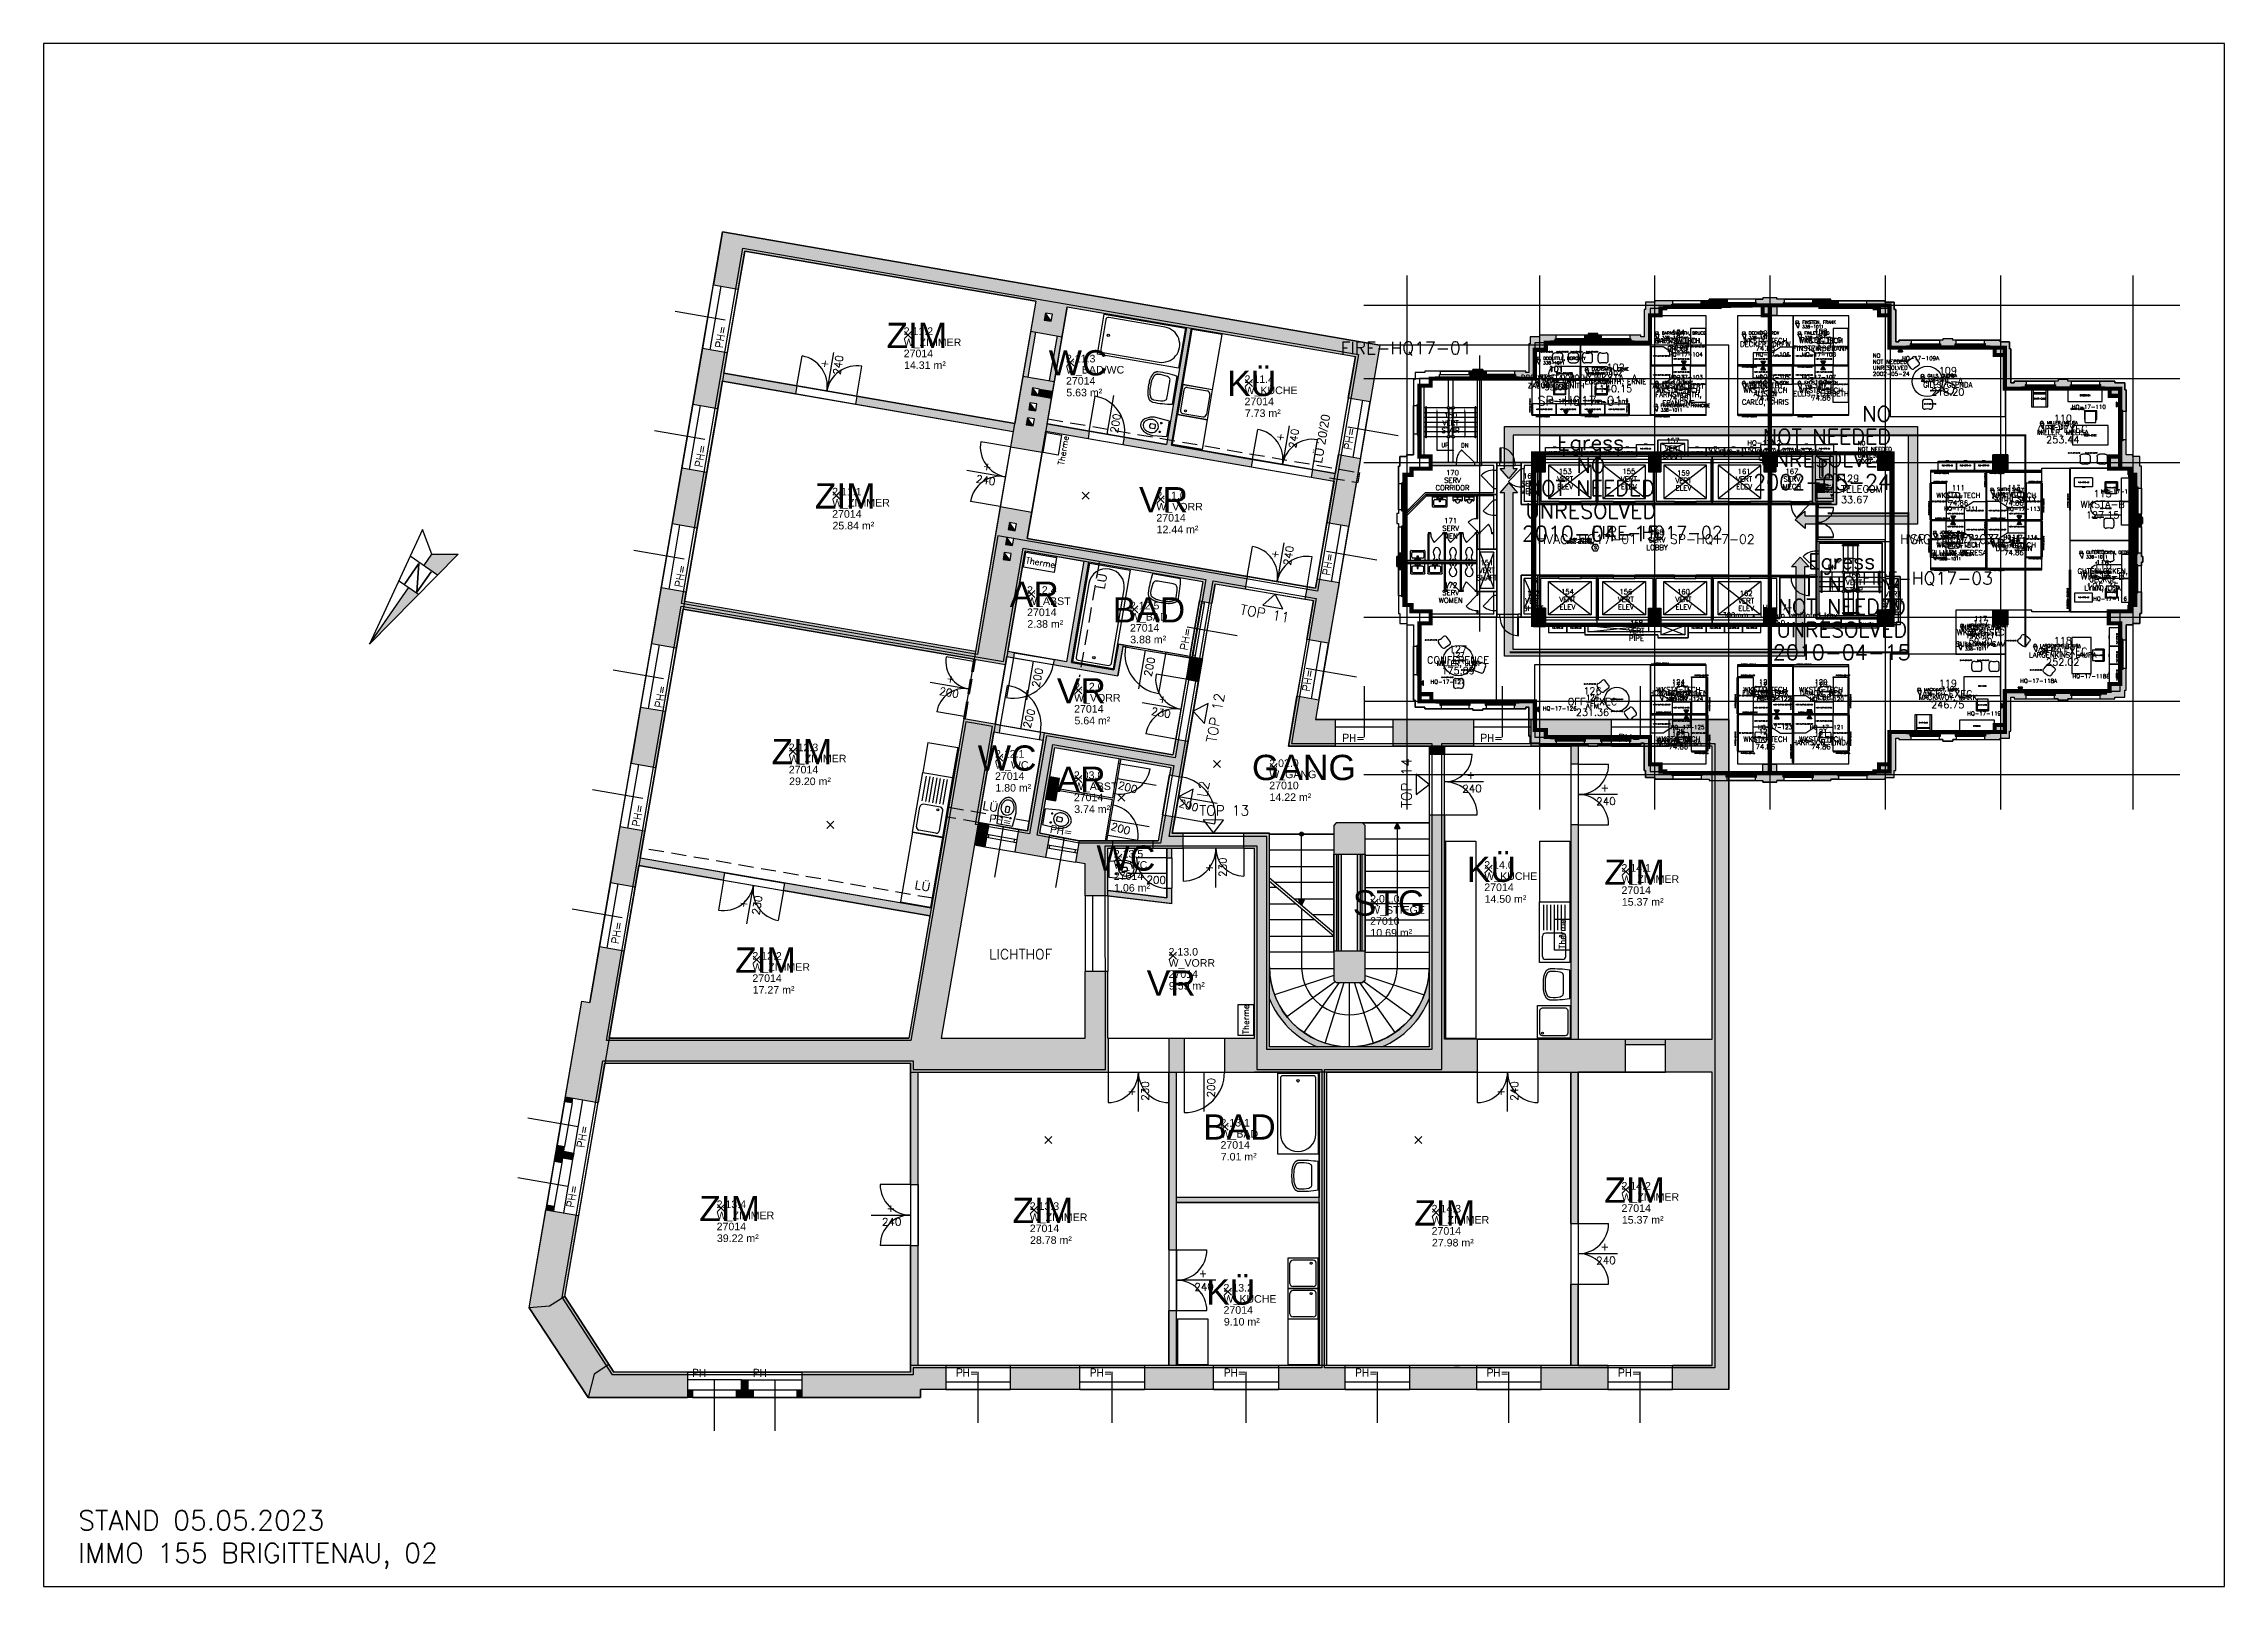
# Model space of a CAD drawing. Extents: x -2660 to 1655, y -1849 to 1203.
import ezdxf
from ezdxf.enums import TextEntityAlignment as Align

# ---------------------------------------------------------------- set-up
doc = ezdxf.new("R2010")
doc.units = 0
doc.header["$LTSCALE"] = 120
doc.header["$MEASUREMENT"] = 0
doc.header["$PDMODE"] = 3
doc.header["$PDSIZE"] = 7
doc.linetypes.add('VERDECKT', pattern=[0.375, 0.25, -0.125])
doc.layers.get('0').update_dxf_attribs({"linetype": 'CONTINUOUS'})
for name, color, linetype in [('Added', 3, 'CONTINUOUS'), ('ARC-Fenster', 5, 'CONTINUOUS'), ('ARC-Fenster-nv', 5, 'CONTINUOUS'), ('ARC-Tueren', 5, 'CONTINUOUS'), ('ARC-Tueren-nv', 5, 'CONTINUOUS'), ('BE-T-RNBVBF', 7, 'CONTINUOUS'), ('Deleted', 1, 'CONTINUOUS'), ('HB-ZU-SAN-EI', 54, 'CONTINUOUS'), ('PL', 82, 'CONTINUOUS'), ('PL-TOIL', 82, 'CONTINUOUS')]:
    doc.layers.add(name, color=color, linetype=linetype)
doc.styles.add('ASSETTEXT', font='simplex.shx')
doc.styles.add('FUTURA', font='')
doc.styles.add('MOE', font='arial.ttf')
doc.styles.add('RNB', font='arial.ttf', dxfattribs={"width": 0.8})
doc.styles.get("Standard").update_dxf_attribs({"font": 'simplex.shx'})
doc.styles.get('FUTURA').set_extended_font_data('Futura Lt BT')

# ---------------------------------------------------------------- blocks, each defined once
blk = doc.blocks.new('SMOKDET2')
for p, q in [((-3.60845, 6.25), (-7.2169, 0)), ((-7.2169, 0), (-3.60845, -6.25)), ((3.60845, 6.25), (-3.60845, 6.25)), ((7.2169, 0), (3.60845, 6.25)), ((3.60845, -6.25), (7.2169, 0)), ((-3.60845, -6.25), (3.60845, -6.25))]:
    blk.add_line(p, q)
blk.add_text('S', height=6).set_placement((-2.1656, -2.9805))
blk = doc.blocks.new('SINK')
at = {"linetype": 'Continuous'}
for p, q in [((-14.325829, 0), (-14.325829, 19.083838)), ((14.325829, 0), (-14.325829, 0)), ((-13.225829, 20.183838), (13.225829, 20.183838)), ((-11.780083, 7.059775), (-11.780083, 15.362111)), ((-9.504101, 17.638093), (9.504101, 17.638093)), ((-0.834839, 4.783793), (-9.504101, 4.783793)), ((-0.834839, 3.081502), (-0.834839, 9.398581)), ((-0.834839, 9.398581), (0.768051, 9.398581)), ((0.768051, 3.081502), (-0.834839, 3.081502)), ((0.768051, 9.398581), (0.768051, 3.081502)), ((9.504101, 4.783793), (0.768051, 4.783793)), ((11.780083, 15.362111), (11.780083, 7.059775)), ((14.325829, 19.083838), (14.325829, 0))]:
    blk.add_line(p, q, dxfattribs=at)
for centre in [(-4.107406, 2.619277), (4.040619, 2.619277)]:
    blk.add_circle(centre, 1.477372, dxfattribs=at)
for centre, radius, start, end in [((-13.225829, 19.083838), 1.1, 90, 180), ((-9.504101, 15.362111), 2.275982, 90, 180), ((-9.504101, 7.059775), 2.275982, 180, 270), ((9.504101, 15.362111), 2.275982, 0, 90), ((9.504101, 7.059775), 2.275982, 270, 0), ((13.225829, 19.083838), 1.1, 0, 90)]:
    blk.add_arc(centre, radius, start, end, dxfattribs=at)
blk = doc.blocks.new('ELEV')
for p, q in [((42, -6), (-42, -72)), ((-42, -6), (42, -72))]:
    blk.add_line(p, q)
blk.add_lwpolyline([(-42, -72), (-42, -6), (42, -6), (42, -72)], close=True)
blk = doc.blocks.new('WNV')
for p, q in [((53.5, 5), (-2, 5)), ((53.5, 2.5), (-2, 2.5)), ((0, 0), (51.5, 0))]:
    blk.add_line(p, q)
at = {"layer": 'PL'}
blk.add_line((0, -7), (51.5, -7), dxfattribs=at)
blk = doc.blocks.new('WNH')
for p, q in [((-2, 5), (58, 5)), ((-2, 2.5), (58, 2.5)), ((0, 0), (56, 0))]:
    blk.add_line(p, q)
at = {"layer": 'PL'}
blk.add_line((0, -7), (56, -7), dxfattribs=at)
blk = doc.blocks.new('WC-DOOR')
at = {"layer": 'PL-TOIL'}
blk.add_line((0, 0), (-16.970563, -16.970563), dxfattribs=at)
blk.add_arc((0, 0), 24, 180, 225, dxfattribs=at)
blk = doc.blocks.new('WCWALL')
for p, q in [((0, -7), (0, 7)), ((0, 7), (4.5, 4.5)), ((0, -7), (4.5, -4.5))]:
    blk.add_line(p, q)
blk.add_circle((2, 0), 1)
for centre, radius, start, end in [((7, 9), 5.15, 240.9454, 299.0546), ((16.5, -4.05), 11.05, 50.69235, 129.30765), ((20.7, 0), 5.3, 301.89079, 58.10921), ((7, -9), 5.15, 60.9454, 119.0546), ((16.5, 4.05), 11.05, 230.69235, 309.30765)]:
    blk.add_arc(centre, radius, start, end)
blk = doc.blocks.new('TOILET')
at = {"rotation": 180}
blk.add_blockref('WCWALL', (0, 0), dxfattribs=at)
blk = doc.blocks.new('URINAL')
for p, q in [((0, -9), (0, 9)), ((0, 9), (7, 9)), ((5.5, 6), (5.5, -6)), ((7, 7), (6, 7)), ((6, 5.5), (11.5, 1.5)), ((7, -9), (0, -9)), ((11.5, -1.5), (6, -5.5)), ((6, -7), (7, -7))]:
    blk.add_line(p, q)
blk.add_circle((2, 0), 1)
for centre, radius, start, end in [((6.25, 6.25), 0.791, 108.43495, 251.56505), ((7, 8), 1, 270, 90), ((9.5, 0), 2.5, 323.1301, 36.8699), ((6.25, -6.25), 0.791, 108.43495, 251.56505), ((7, -8), 1, 270, 90)]:
    blk.add_arc(centre, radius, start, end)
blk = doc.blocks.new('90S2')
for p, q in [((-0.5, 0), (-0.5, 1)), ((-0.5, 0), (-0.46875, 0)), ((-0.46875, 0), (-0.46875, 0.998045)), ((-0.46875, 0), (-0.46875, 0))]:
    blk.add_line(p, q)
blk.add_arc((-0.5, 0), 1, 0, 91.706985)
blk = doc.blocks.new('DR-S90')
for p, q in [((0.015, 0.00485), (0.015, 0.97)), ((0.015, 0.97), (0.062153, 0.97)), ((0.062153, 0.00485), (0.015, 0.00485)), ((0.062153, 0.97), (0.062153, 0.00485))]:
    blk.add_line(p, q)
blk.add_arc((0.015, 0), 0.97, 0, 87.216979)
blk = doc.blocks.new('DR-DOUB')
for p, q in [((0, 0.5), (0.015625, 0.5)), ((0, 0), (0, 0.5)), ((0.015625, 0), (0, 0)), ((0.015625, 0.5), (0.015625, 0)), ((1, 0.5), (0.984375, 0.5)), ((0.984375, 0.5), (0.984375, 0)), ((0.984375, 0), (1, 0)), ((1, 0), (1, 0.5))]:
    blk.add_line(p, q)
for centre, start, end in [((0, 0), 0, 90), ((1, 0), 90, 180)]:
    blk.add_arc(centre, 0.5, start, end)
blk = doc.blocks.new('UNIT')
blk.add_lwpolyline([(0, 0), (1, 0), (1, 1), (0, 1)], close=True)
blk = doc.blocks.new('DC')
for p, q in [((0, 0), (0, 18)), ((0, 18), (1.5, 18)), ((0, 0), (24, 0)), ((1.5, 23.5), (1.5, 0)), ((1.5, 23.5), (22.5, 23.5)), ((22.5, 2), (1.5, 2)), ((22.5, 23.5), (22.5, 0)), ((22.5, 18), (24, 18)), ((24, 18), (24, 0))]:
    blk.add_line(p, q)
blk = doc.blocks.new('WKSRF')
for p, q in [((0, 21), (47, 21)), ((0, 0), (0, 21)), ((47, 0), (0, 0)), ((47, 21), (47, 0))]:
    blk.add_line(p, q)
blk = doc.blocks.new('FILE')
for p, q in [((0, 18), (36, 18)), ((0, 0), (0, 18)), ((0, 0), (36, 0)), ((15, 18.5), (15, 18)), ((21, 18.5), (15, 18.5)), ((21, 18), (21, 18.5)), ((36, 18), (36, 0))]:
    blk.add_line(p, q)
blk = doc.blocks.new('EXDSK')
for p, q in [((0, 38), (71, 38)), ((0, 0), (0, 38)), ((71, 0), (0, 0)), ((71, 38), (71, 0))]:
    blk.add_line(p, q)
blk = doc.blocks.new('CR')
for p, q in [((0, 24), (68, 24)), ((0, 0), (0, 24)), ((68, 0), (0, 0)), ((68, 24), (68, 0))]:
    blk.add_line(p, q)
blk = doc.blocks.new('CLUB')
for p, q in [((0, 0), (0, 33)), ((0, 33), (32, 33)), ((32, 0), (0, 0)), ((3, 0), (3, 33)), ((3, 7), (29, 7)), ((29, 5), (3, 5)), ((29, 33), (29, 0)), ((32, 33), (32, 0))]:
    blk.add_line(p, q)
blk = doc.blocks.new('SC')
for p, q in [((0.026902, 14.947733), (0.026902, 5)), ((5, 19.947733), (15, 19.947733)), ((20, 14.947733), (20, 5))]:
    blk.add_line(p, q)
for centre, radius, start, end in [((4.607986, 15.364468), 4.6, 85.111302, 185.197803), ((4.607986, 4.583266), 4.6, 174.802197, 274.888698), ((10.051231, -16.983642), 17.718889, 73.849775, 106.563395), ((15.419135, 15.366868), 4.6, 354.772172, 95.227828), ((15.419135, 4.580865), 4.6, 264.772172, 5.227828)]:
    blk.add_arc(centre, radius, start, end)
blk = doc.blocks.new('RDSK')
for p, q in [((0, 27), (48, 27)), ((0, 27), (0, 0)), ((0, 0), (48, 0))]:
    blk.add_line(p, q)
blk.add_arc((47.993354, 13.409283), 13.539422, 270.028396, 89.971983)
blk = doc.blocks.new('WSURF')
for p, q in [((0, 1), (0, 0)), ((1, 1), (0, 1)), ((1, 0), (1, 1)), ((0, 0), (1, 0))]:
    blk.add_line(p, q)
blk = doc.blocks.new('RTBL5')
blk.add_circle((0, 0), 30)
blk = doc.blocks.new('RTBL4')
blk.add_circle((23.630505, 24.796866), 24)
blk = doc.blocks.new('CWSURF')
blk.add_lwpolyline([(24, 36), (0, 36), (0, 0), (42, 0), (42, 24)], close=True)
blk = doc.blocks.new('CHAIR')
blk.add_lwpolyline([(-6.087272, 11.499599, 0.234283), (-9.327464, 8.599554), (-10.501149, -9.063947, 0.418572), (-8.101414, -11.4996), (8.101414, -11.4996, 0.418572), (10.501149, -9.063947), (9.327464, 8.599554, 0.234283), (6.087272, 11.499599, 0.234283)], format="xyb")
blk.add_lwpolyline([(-6.087273, 11.4996), (6.087273, 11.4996)])
blk = doc.blocks.new('PART')
for p, q in [((1, 2), (0, 2)), ((0, 2), (0, 0)), ((1, 0), (1, 2)), ((0, 0), (1, 0))]:
    blk.add_line(p, q)
blk = doc.blocks.new('PERSON')
blk.add_lwpolyline([(-8, 0), (-13, 10), (-6, 10), (-8, 0)])
blk.add_circle((-9.918655, 12.655), 2.586836)
blk = doc.blocks.new('OUTLETW')
for p, q in [((7.8, 4.5), (0, 0)), ((7.8, -4.5), (0, 0)), ((0.2, 0.1), (7.8, 0.1)), ((0.6, 0.3), (7.8, 0.3)), ((1, 0.6), (7.8, 0.6)), ((1.3, 0.8), (7.8, 0.8)), ((1.7, 1), (7.8, 1)), ((2.1, 1.2), (7.8, 1.2)), ((2.5, 1.4), (7.8, 1.4)), ((2.9, 1.7), (7.8, 1.7)), ((3.2, 1.9), (7.8, 1.9)), ((3.6, 2.1), (7.8, 2.1)), ((4, 2.3), (7.8, 2.3)), ((4.4, 2.5), (7.8, 2.5)), ((4.8, 2.8), (7.8, 2.8)), ((5.1, 3), (7.8, 3)), ((5.5, 3.2), (7.8, 3.2)), ((5.9, 3.4), (7.8, 3.4)), ((6.3, 3.6), (7.8, 3.6)), ((6.7, 3.9), (7.8, 3.9)), ((7.1, 4.1), (7.8, 4.1)), ((7.4, 4.3), (7.8, 4.3)), ((7.8, -4.5), (7.8, 4.5)), ((0.2, -0.1), (7.8, -0.1)), ((0.6, -0.3), (7.8, -0.3)), ((1, -0.6), (7.8, -0.6)), ((1.3, -0.8), (7.8, -0.8)), ((1.7, -1), (7.8, -1)), ((2.1, -1.2), (7.8, -1.2)), ((2.5, -1.4), (7.8, -1.4)), ((2.9, -1.7), (7.8, -1.7)), ((3.2, -1.9), (7.8, -1.9)), ((3.6, -2.1), (7.8, -2.1)), ((4, -2.3), (7.8, -2.3)), ((4.4, -2.5), (7.8, -2.5)), ((4.8, -2.8), (7.8, -2.8)), ((5.1, -3), (7.8, -3)), ((5.5, -3.2), (7.8, -3.2)), ((5.9, -3.4), (7.8, -3.4)), ((6.3, -3.6), (7.8, -3.6)), ((6.7, -3.9), (7.8, -3.9)), ((7.1, -4.1), (7.8, -4.1)), ((7.4, -4.3), (7.8, -4.3))]:
    blk.add_line(p, q)
blk = doc.blocks.new('PB3X50')
for p, q in [((0, 21.7), (0, 31.7)), ((0, 31.7), (2.2, 31.7)), ((0, 21.7), (2.2, 21.7)), ((0, 20.9), (2.2, 20.9)), ((0, 10.9), (0, 20.9)), ((0, 10.9), (2.2, 10.9)), ((0, 0), (0, 10)), ((0, 10), (2.2, 10)), ((0, 0), (2.2, 0)), ((0.3, 31.3), (1.9, 31.3)), ((0.3, 30.9), (1.9, 30.9)), ((0.3, 30.5), (1.9, 30.5)), ((0.3, 30.1), (1.9, 30.1)), ((0.3, 29.7), (1.9, 29.7)), ((0.3, 29.3), (1.9, 29.3)), ((0.3, 28.9), (1.9, 28.9)), ((0.3, 28.5), (1.9, 28.5)), ((0.3, 28.1), (1.9, 28.1)), ((0.3, 27.7), (1.9, 27.7)), ((0.3, 27.3), (1.9, 27.3)), ((0.3, 26.9), (1.9, 26.9)), ((0.3, 26.5), (1.9, 26.5)), ((0.3, 26.1), (1.9, 26.1)), ((0.3, 25.7), (1.9, 25.7)), ((0.3, 25.3), (1.9, 25.3)), ((0.3, 24.9), (1.9, 24.9)), ((0.3, 24.5), (1.9, 24.5)), ((0.3, 24.1), (1.9, 24.1)), ((0.3, 23.7), (1.9, 23.7)), ((0.3, 23.3), (1.9, 23.3)), ((0.3, 22.9), (1.9, 22.9)), ((0.3, 22.5), (1.9, 22.5)), ((0.3, 22.1), (1.9, 22.1)), ((0.3, 20.5), (1.9, 20.5)), ((0.3, 20.1), (1.9, 20.1)), ((0.3, 19.7), (1.9, 19.7)), ((0.3, 19.3), (1.9, 19.3)), ((0.3, 18.9), (1.9, 18.9)), ((0.3, 18.5), (1.9, 18.5)), ((0.3, 18.1), (1.9, 18.1)), ((0.3, 17.7), (1.9, 17.7)), ((0.3, 17.3), (1.9, 17.3)), ((0.3, 16.9), (1.9, 16.9)), ((0.3, 16.5), (1.9, 16.5)), ((0.3, 16.1), (1.9, 16.1)), ((0.3, 15.7), (1.9, 15.7)), ((0.3, 15.3), (1.9, 15.3)), ((0.3, 14.9), (1.9, 14.9)), ((0.3, 14.5), (1.9, 14.5)), ((0.3, 14.1), (1.9, 14.1)), ((0.3, 13.7), (1.9, 13.7)), ((0.3, 13.3), (1.9, 13.3)), ((0.3, 12.9), (1.9, 12.9)), ((0.3, 12.5), (1.9, 12.5)), ((0.3, 12.1), (1.9, 12.1)), ((0.3, 11.7), (1.9, 11.7)), ((0.3, 11.3), (1.9, 11.3)), ((0.3, 9.6), (1.9, 9.6)), ((0.3, 9.2), (1.9, 9.2)), ((0.3, 8.8), (1.9, 8.8)), ((0.3, 8.4), (1.9, 8.4)), ((0.3, 8), (1.9, 8)), ((0.3, 7.6), (1.9, 7.6)), ((0.3, 7.2), (1.9, 7.2)), ((0.3, 6.8), (1.9, 6.8)), ((0.3, 6.4), (1.9, 6.4)), ((0.3, 6), (1.9, 6)), ((0.3, 5.6), (1.9, 5.6)), ((0.3, 5.2), (1.9, 5.2)), ((0.3, 4.8), (1.9, 4.8)), ((0.3, 4.4), (1.9, 4.4)), ((0.3, 4), (1.9, 4)), ((0.3, 3.6), (1.9, 3.6)), ((0.3, 3.2), (1.9, 3.2)), ((0.3, 2.8), (1.9, 2.8)), ((0.3, 2.4), (1.9, 2.4)), ((0.3, 2), (1.9, 2)), ((0.3, 1.6), (1.9, 1.6)), ((0.3, 1.2), (1.9, 1.2)), ((0.3, 0.8), (1.9, 0.8)), ((0.3, 0.4), (1.9, 0.4)), ((2.2, 10.9), (2.2, 20.9)), ((2.2, 0), (2.2, 10)), ((2.2, 21.7), (2.2, 31.7))]:
    blk.add_line(p, q)
blk = doc.blocks.new('HUB12')
for p, q in [((0, 1.8), (17, 1.8)), ((0, 1.8), (0, 0)), ((0, 0), (17, 0)), ((4, 1), (12.9, 1)), ((4, 1), (4, 0.3)), ((4, 0.3), (12.9, 0.3)), ((4.7, 1), (4.7, 0.3)), ((5.4, 1), (5.4, 0.3)), ((6.1, 1), (6.1, 0.3)), ((6.8, 1), (6.8, 0.3)), ((7.4, 1), (7.4, 0.3)), ((8.1, 1), (8.1, 0.3)), ((8.8, 1), (8.8, 0.3)), ((9.5, 1), (9.5, 0.3)), ((10.2, 1), (10.2, 0.3)), ((10.9, 1), (10.9, 0.3)), ((11.6, 1), (11.6, 0.3)), ((12.2, 1), (12.2, 0.3)), ((12.9, 1), (12.9, 0.3)), ((17, 1.8), (17, 0))]:
    blk.add_line(p, q)
for points in [[(1.2, 1.3), (1.2, 1), (2.6, 1), (2.6, 1.3)], [(1.2, 0.7), (1.2, 0.3), (2.6, 0.3), (2.6, 0.7)]]:
    blk.add_lwpolyline(points, close=True)
for s, p in [('01', (4.4, 1.3)), ('12', (12.6, 1.3))]:
    blk.add_text(s, height=0.25).set_placement(p, align=Align.MIDDLE)
blk = doc.blocks.new('PN48')
for p, q in [((0, 3.5), (19, 3.5)), ((0, 0), (0, 3.5)), ((0, 0), (19, 0)), ((0.9, 3), (8.9, 3)), ((0.9, 2.3), (0.9, 3)), ((0.9, 2.3), (8.9, 2.3)), ((0.9, 1.2), (8.9, 1.2)), ((0.9, 1.2), (0.9, 0.6)), ((0.9, 0.6), (8.9, 0.6)), ((1.6, 3), (1.6, 2.3)), ((1.6, 0.6), (1.6, 1.2)), ((2.3, 3), (2.3, 2.3)), ((2.3, 0.6), (2.3, 1.2)), ((2.9, 3), (2.9, 2.3)), ((2.9, 0.6), (2.9, 1.2)), ((3.6, 3), (3.6, 2.3)), ((3.6, 0.6), (3.6, 1.2)), ((4.3, 3), (4.3, 2.3)), ((4.3, 0.6), (4.3, 1.2)), ((4.9, 3), (4.9, 2.3)), ((4.9, 0.6), (4.9, 1.2)), ((5.6, 3), (5.6, 2.3)), ((5.6, 0.6), (5.6, 1.2)), ((6.3, 3), (6.3, 2.3)), ((6.3, 0.6), (6.3, 1.2)), ((6.9, 3), (6.9, 2.3)), ((6.9, 0.6), (6.9, 1.2)), ((7.6, 3), (7.6, 2.3)), ((7.6, 0.6), (7.6, 1.2)), ((8.3, 3), (8.3, 2.3)), ((8.3, 0.6), (8.3, 1.2)), ((8.9, 2.3), (8.9, 3)), ((8.9, 1.2), (8.9, 0.6)), ((10.1, 2.3), (10.1, 3)), ((18.1, 3), (10.1, 3)), ((18.1, 2.3), (10.1, 2.3)), ((10.1, 1.2), (10.1, 0.6)), ((18.1, 1.2), (10.1, 1.2)), ((18.1, 0.6), (10.1, 0.6)), ((10.7, 3), (10.7, 2.3)), ((10.7, 0.6), (10.7, 1.2)), ((11.4, 3), (11.4, 2.3)), ((11.4, 0.6), (11.4, 1.2)), ((12.1, 3), (12.1, 2.3)), ((12.1, 0.6), (12.1, 1.2)), ((12.7, 3), (12.7, 2.3)), ((12.7, 0.6), (12.7, 1.2)), ((13.4, 3), (13.4, 2.3)), ((13.4, 0.6), (13.4, 1.2)), ((14.1, 3), (14.1, 2.3)), ((14.1, 0.6), (14.1, 1.2)), ((14.7, 3), (14.7, 2.3)), ((14.7, 0.6), (14.7, 1.2)), ((15.4, 3), (15.4, 2.3)), ((15.4, 0.6), (15.4, 1.2)), ((16.1, 3), (16.1, 2.3)), ((16.1, 0.6), (16.1, 1.2)), ((16.7, 3), (16.7, 2.3)), ((16.7, 0.6), (16.7, 1.2)), ((17.4, 3), (17.4, 2.3)), ((17.4, 0.6), (17.4, 1.2)), ((18.1, 2.3), (18.1, 3)), ((18.1, 1.2), (18.1, 0.6)), ((19, 0), (19, 3.5))]:
    blk.add_line(p, q)
for s, p in [('01', (1.3, 2.1)), ('25', (1.3, 0.3)), ('24', (17.7, 2.1)), ('48', (17.7, 0.3))]:
    blk.add_text(s, height=0.25).set_placement(p, align=Align.MIDDLE)
blk = doc.blocks.new('*U39')
at = {"layer": 'ARC-Fenster'}
for p, q in [((-57, -55.2), (57, -55.2)), ((-57, -70.2), (57, -70.2))]:
    blk.add_line(p, q, dxfattribs=at)
at = {"layer": 'ARC-Fenster-nv'}
blk.add_line((0, -136.1), (0, -35.2), dxfattribs=at)
blk.add_text('PH=', height=15, dxfattribs=at).set_placement((-44.4, -49.5))
at = {"layer": 'ARC-Fenster-nv', "flags": 1}
for tag, p in [('TIEFE', (-128, 52.5)), ('FLAECHE', (-128, 69.1)), ('MATERIAL', (-128, 60.8)), ('FENSTERTYP', (-128, 44.2)), ('AUSSENJALOUSIE', (-128, 35.8)), ('ANTRIEB', (-128, 27.4)), ('G-WERT', (-128, 19.1)), ('FARBE', (-128, 10.8)), ('BEMERKUNG', (-128, 2.4)), ('ANLAGENGRUPPE', (-128, -12.7)), ('DB_ID', (-128, -5.9))]:
    blk.add_attdef(tag, p, '', height=5, dxfattribs=at)
at = {"layer": 'ARC-Fenster-nv'}
blk.add_attdef('PH', text='', height=15, rotation=360, dxfattribs=at).set_placement((3.7, -34.7), align=Align.TOP_LEFT)
blk.add_attdef('HOEHE', (-21.1, -102.1), '', height=15, rotation=270, dxfattribs=at)
at = {"layer": 'ARC-Fenster-nv', "flags": 2}
blk.add_attdef('BREITE1', (6, -102.4), '', height=15, rotation=270, dxfattribs=at)
blk = doc.blocks.new('*U41')
at = {"layer": 'ARC-Fenster'}
for p, q in [((-67.9, -52.9), (46.1, -52.9)), ((-67.9, -67.9), (46.1, -67.9))]:
    blk.add_line(p, q, dxfattribs=at)
at = {"layer": 'ARC-Fenster-nv'}
blk.add_line((-10.9, -133.8), (-10.9, -32.9), dxfattribs=at)
blk.add_text('PH=', height=15, dxfattribs=at).set_placement((-57.3, -47.6))
at = {"layer": 'ARC-Fenster-nv', "flags": 1}
for tag, p in [('TIEFE', (-138.9, 54.7)), ('FLAECHE', (-138.9, 71.4)), ('MATERIAL', (-138.9, 63.1)), ('FENSTERTYP', (-138.9, 46.4)), ('AUSSENJALOUSIE', (-138.9, 38)), ('ANTRIEB', (-138.9, 29.7)), ('G-WERT', (-138.9, 21.3)), ('FARBE', (-138.9, 13)), ('BEMERKUNG', (-138.9, 4.7)), ('DB_ID', (-138.9, -3.7)), ('ANLAGENGRUPPE', (-138.9, -10.5))]:
    blk.add_attdef(tag, p, '', height=5, dxfattribs=at)
at = {"layer": 'ARC-Fenster-nv'}
blk.add_attdef('PH', text='', height=15, rotation=360, dxfattribs=at).set_placement((-9.3, -32.8), align=Align.TOP_LEFT)
blk.add_attdef('HOEHE', (-32, -99.9), '', height=15, rotation=270, dxfattribs=at)
at = {"layer": 'ARC-Fenster-nv', "flags": 2}
blk.add_attdef('BREITE1', (-4.9, -100.2), '', height=15, rotation=270, dxfattribs=at)
blk = doc.blocks.new('*U42')
at = {"layer": 'ARC-Fenster'}
for p, q in [((-57, -55.2), (57, -55.2)), ((-57, -70.2), (57, -70.2))]:
    blk.add_line(p, q, dxfattribs=at)
at = {"layer": 'ARC-Fenster-nv'}
blk.add_line((0, -136.1), (0, -35.2), dxfattribs=at)
blk.add_text('PH=', height=15, rotation=180, dxfattribs=at).set_placement((43.6, -26.2))
at = {"layer": 'ARC-Fenster-nv', "flags": 1}
for tag, p in [('TIEFE', (-128, 52.5)), ('FLAECHE', (-128, 69.1)), ('MATERIAL', (-128, 60.8)), ('FENSTERTYP', (-128, 44.2)), ('AUSSENJALOUSIE', (-128, 35.8)), ('ANTRIEB', (-128, 27.4)), ('G-WERT', (-128, 19.1)), ('FARBE', (-128, 10.8)), ('BEMERKUNG', (-128, 2.4)), ('ANLAGENGRUPPE', (-128, -12.7)), ('DB_ID', (-128, -5.9))]:
    blk.add_attdef(tag, p, '', height=5, dxfattribs=at)
at = {"layer": 'ARC-Fenster-nv'}
blk.add_attdef('PH', text='', height=15, rotation=180, dxfattribs=at).set_placement((-4.4, -41), align=Align.TOP_LEFT)
blk.add_attdef('HOEHE', (-21.1, -102.1), '', height=15, rotation=270, dxfattribs=at)
at = {"layer": 'ARC-Fenster-nv', "flags": 2}
blk.add_attdef('BREITE1', (6, -102.4), '', height=15, rotation=270, dxfattribs=at)
blk = doc.blocks.new('*U43')
at = {"layer": 'ARC-Fenster'}
for p, q in [((-64, -55.2), (64, -55.2)), ((-64, -70.2), (64, -70.2))]:
    blk.add_line(p, q, dxfattribs=at)
at = {"layer": 'ARC-Fenster-nv'}
blk.add_line((0, -136.1), (0, -35.2), dxfattribs=at)
blk.add_text('PH=', height=15, rotation=180, dxfattribs=at).set_placement((57.2, -30.7))
at = {"layer": 'ARC-Fenster-nv', "flags": 1}
for tag, p in [('TIEFE', (-128, 52.5)), ('FLAECHE', (-128, 69.1)), ('MATERIAL', (-128, 60.8)), ('FENSTERTYP', (-128, 44.2)), ('AUSSENJALOUSIE', (-128, 35.8)), ('ANTRIEB', (-128, 27.4)), ('G-WERT', (-128, 19.1)), ('FARBE', (-128, 10.8)), ('BEMERKUNG', (-128, 2.4)), ('ANLAGENGRUPPE', (-128, -12.7)), ('DB_ID', (-128, -5.9))]:
    blk.add_attdef(tag, p, '', height=5, dxfattribs=at)
at = {"layer": 'ARC-Fenster-nv'}
blk.add_attdef('PH', text='', height=15, rotation=180, dxfattribs=at).set_placement((9.2, -45.5), align=Align.TOP_LEFT)
at = {"layer": 'ARC-Fenster-nv', "flags": 2}
blk.add_attdef('BREITE1', (-6.2, -135.8), '', height=15, rotation=89.3404, dxfattribs=at)
at = {"layer": 'ARC-Fenster-nv'}
blk.add_attdef('HOEHE', (20.9, -136.3), '', height=15, rotation=89.3404, dxfattribs=at)
blk = doc.blocks.new('*U44')
at = {"layer": 'ARC-Fenster'}
for p, q in [((-64, -55.2), (64, -55.2)), ((-64, -70.2), (64, -70.2))]:
    blk.add_line(p, q, dxfattribs=at)
at = {"layer": 'ARC-Fenster-nv'}
blk.add_line((0, -136.1), (0, -35.2), dxfattribs=at)
blk.add_text('PH=', height=15, rotation=180, dxfattribs=at).set_placement((56.5, -30.4))
at = {"layer": 'ARC-Fenster-nv', "flags": 1}
for tag, p in [('TIEFE', (-128, 52.5)), ('FLAECHE', (-128, 69.1)), ('MATERIAL', (-128, 60.8)), ('FENSTERTYP', (-128, 44.2)), ('AUSSENJALOUSIE', (-128, 35.8)), ('ANTRIEB', (-128, 27.4)), ('G-WERT', (-128, 19.1)), ('FARBE', (-128, 10.8)), ('BEMERKUNG', (-128, 2.4)), ('ANLAGENGRUPPE', (-128, -12.7)), ('DB_ID', (-128, -5.9))]:
    blk.add_attdef(tag, p, '', height=5, dxfattribs=at)
at = {"layer": 'ARC-Fenster-nv'}
blk.add_attdef('PH', text='', height=15, rotation=180, dxfattribs=at).set_placement((8.5, -45.2), align=Align.TOP_LEFT)
at = {"layer": 'ARC-Fenster-nv', "flags": 2}
blk.add_attdef('BREITE1', (-6.2, -135.8), '', height=15, rotation=89.3404, dxfattribs=at)
at = {"layer": 'ARC-Fenster-nv'}
blk.add_attdef('HOEHE', (20.9, -136.3), '', height=15, rotation=89.3404, dxfattribs=at)
blk = doc.blocks.new('*U45')
at = {"layer": 'ARC-Fenster'}
for p, q in [((-64, -35), (64, -35)), ((-64, -50), (64, -50))]:
    blk.add_line(p, q, dxfattribs=at)
at = {"layer": 'ARC-Fenster-nv'}
blk.add_line((0, -115.9), (0, -15), dxfattribs=at)
blk.add_text('PH=', height=15, rotation=180, dxfattribs=at).set_placement((57.2, -9.1))
at = {"layer": 'ARC-Fenster-nv', "flags": 1}
for tag, p in [('FLAECHE', (-128, 89.3)), ('TIEFE', (-128, 72.7)), ('AUSSENJALOUSIE', (-128, 55.9)), ('ANTRIEB', (-128, 47.6)), ('G-WERT', (-128, 39.3)), ('MATERIAL', (-128, 81)), ('FENSTERTYP', (-128, 64.3)), ('ANLAGENGRUPPE', (-128, 7.4)), ('FARBE', (-128, 30.9)), ('BEMERKUNG', (-128, 22.6)), ('DB_ID', (-128, 14.3))]:
    blk.add_attdef(tag, p, '', height=5, dxfattribs=at)
at = {"layer": 'ARC-Fenster-nv', "flags": 2}
blk.add_attdef('BREITE1', (-6.2, -115.6), '', height=15, rotation=89.3404, dxfattribs=at)
at = {"layer": 'ARC-Fenster-nv'}
blk.add_attdef('PH', text='', height=15, rotation=180, dxfattribs=at).set_placement((9.1, -24), align=Align.TOP_LEFT)
blk.add_attdef('HOEHE', (20.9, -116.2), '', height=15, rotation=89.3404, dxfattribs=at)
blk = doc.blocks.new('*U46')
for points in [[(5.5, 130.3), (0, 141.4), (-5.5, 130.3)], [(3.7, 0, 1), (-3.7, 0, 1)]]:
    blk.add_hatch(color=7).paths.add_polyline_path(points)
at = {"color": 7}
for p, q in [((0, 141.4), (-5.5, 130.3)), ((-5.5, 130.3), (5.5, 130.3)), ((0, 141.4), (0, 0)), ((0, 141.4), (5.5, 130.3))]:
    blk.add_line(p, q, dxfattribs=at)
blk.add_circle((0, 0), 3.75, dxfattribs=at)
blk = doc.blocks.new('*U48')
blk.add_hatch(color=7).paths.add_polyline_path([(5.5, 276.9), (0, 288), (-5.5, 276.9)])
at = {"color": 7}
for p, q in [((0, 288), (-5.5, 276.9)), ((-5.5, 276.9), (5.5, 276.9)), ((0, 288), (0, 0)), ((0, 288), (5.5, 276.9))]:
    blk.add_line(p, q, dxfattribs=at)
blk = doc.blocks.new('*U49')
at = {"layer": 'ARC-Fenster'}
for p, q in [((-64, -55.2), (64, -55.2)), ((-64, -70.2), (64, -70.2))]:
    blk.add_line(p, q, dxfattribs=at)
at = {"layer": 'ARC-Fenster-nv'}
blk.add_line((0, -136.1), (0, -35.2), dxfattribs=at)
blk.add_text('PH=', height=15, dxfattribs=at).set_placement((-44.1, -44.5))
at = {"layer": 'ARC-Fenster-nv', "flags": 1}
for tag, p in [('TIEFE', (-128, 52.5)), ('FLAECHE', (-128, 69.1)), ('MATERIAL', (-128, 60.8)), ('FENSTERTYP', (-128, 44.2)), ('AUSSENJALOUSIE', (-128, 35.8)), ('ANTRIEB', (-128, 27.4)), ('G-WERT', (-128, 19.1)), ('FARBE', (-128, 10.8)), ('BEMERKUNG', (-128, 2.4)), ('ANLAGENGRUPPE', (-128, -12.7)), ('DB_ID', (-128, -5.9))]:
    blk.add_attdef(tag, p, '', height=5, dxfattribs=at)
at = {"layer": 'ARC-Fenster-nv'}
blk.add_attdef('PH', text='', height=15, rotation=360, dxfattribs=at).set_placement((3.9, -29.6), align=Align.TOP_LEFT)
at = {"layer": 'ARC-Fenster-nv', "flags": 2}
blk.add_attdef('BREITE1', (-6, -135.8), '', height=15, rotation=90, dxfattribs=at)
at = {"layer": 'ARC-Fenster-nv'}
blk.add_attdef('HOEHE', (21.1, -136.1), '', height=15, rotation=90, dxfattribs=at)
blk = doc.blocks.new('*U50')
at = {"layer": 'ARC-Fenster'}
for p, q in [((-43.3, -55.2), (43.3, -55.2)), ((-43.3, -70.2), (43.3, -70.2))]:
    blk.add_line(p, q, dxfattribs=at)
at = {"layer": 'ARC-Fenster-nv'}
blk.add_line((0, -136.1), (0, -35.2), dxfattribs=at)
blk.add_text('PH=', height=15, dxfattribs=at).set_placement((-44.1, -29.5))
at = {"layer": 'ARC-Fenster-nv', "flags": 1}
for tag, p in [('TIEFE', (-128, 52.5)), ('FLAECHE', (-128, 69.1)), ('MATERIAL', (-128, 60.8)), ('FENSTERTYP', (-128, 44.2)), ('AUSSENJALOUSIE', (-128, 35.8)), ('ANTRIEB', (-128, 27.4)), ('G-WERT', (-128, 19.1)), ('FARBE', (-128, 10.8)), ('BEMERKUNG', (-128, 2.4)), ('ANLAGENGRUPPE', (-128, -12.7)), ('DB_ID', (-128, -5.9))]:
    blk.add_attdef(tag, p, '', height=5, dxfattribs=at)
at = {"layer": 'ARC-Fenster-nv'}
blk.add_attdef('PH', text='', height=15, rotation=360, dxfattribs=at).set_placement((3.9, -14.7), align=Align.TOP_LEFT)
at = {"layer": 'ARC-Fenster-nv', "flags": 2}
blk.add_attdef('BREITE1', (-6, -135.8), '', height=15, rotation=90, dxfattribs=at)
at = {"layer": 'ARC-Fenster-nv'}
blk.add_attdef('HOEHE', (21.1, -136.1), '', height=15, rotation=90, dxfattribs=at)
blk = doc.blocks.new('*U51')
at = {"layer": 'ARC-Fenster'}
for p, q in [((-43.5, -55.2), (43.5, -55.2)), ((-43.5, -70.2), (43.5, -70.2))]:
    blk.add_line(p, q, dxfattribs=at)
at = {"layer": 'ARC-Fenster-nv'}
blk.add_line((0, -136.1), (0, -35.2), dxfattribs=at)
blk.add_text('PH=', height=15, rotation=180, dxfattribs=at).set_placement((40.6, -16.2))
at = {"layer": 'ARC-Fenster-nv', "flags": 1}
for tag, p in [('TIEFE', (-128, 52.5)), ('FLAECHE', (-128, 69.1)), ('MATERIAL', (-128, 60.8)), ('FENSTERTYP', (-128, 44.2)), ('AUSSENJALOUSIE', (-128, 35.8)), ('ANTRIEB', (-128, 27.4)), ('G-WERT', (-128, 19.1)), ('FARBE', (-128, 10.8)), ('BEMERKUNG', (-128, 2.4)), ('ANLAGENGRUPPE', (-128, -12.7)), ('DB_ID', (-128, -5.9))]:
    blk.add_attdef(tag, p, '', height=5, dxfattribs=at)
at = {"layer": 'ARC-Fenster-nv'}
blk.add_attdef('PH', text='', height=15, rotation=180, dxfattribs=at).set_placement((-7.4, -31), align=Align.TOP_LEFT)
at = {"layer": 'ARC-Fenster-nv', "flags": 2}
blk.add_attdef('BREITE1', (-6, -135.8), '', height=15, rotation=90, dxfattribs=at)
at = {"layer": 'ARC-Fenster-nv'}
blk.add_attdef('HOEHE', (21.1, -136.1), '', height=15, rotation=90, dxfattribs=at)
blk = doc.blocks.new('*U52')
at = {"layer": 'ARC-Fenster'}
for p, q in [((-64, -55.2), (64, -55.2)), ((-64, -70.2), (64, -70.2))]:
    blk.add_line(p, q, dxfattribs=at)
at = {"layer": 'ARC-Fenster-nv'}
blk.add_line((0, -136.1), (0, -35.2), dxfattribs=at)
blk.add_text('PH=', height=15, rotation=180, dxfattribs=at).set_placement((58.7, -27.7))
at = {"layer": 'ARC-Fenster-nv', "flags": 1}
for tag, p in [('TIEFE', (-128, 52.5)), ('FLAECHE', (-128, 69.1)), ('MATERIAL', (-128, 60.8)), ('FENSTERTYP', (-128, 44.2)), ('AUSSENJALOUSIE', (-128, 35.8)), ('ANTRIEB', (-128, 27.4)), ('G-WERT', (-128, 19.1)), ('FARBE', (-128, 10.8)), ('BEMERKUNG', (-128, 2.4)), ('ANLAGENGRUPPE', (-128, -12.7)), ('DB_ID', (-128, -5.9))]:
    blk.add_attdef(tag, p, '', height=5, dxfattribs=at)
at = {"layer": 'ARC-Fenster-nv'}
blk.add_attdef('PH', text='', height=15, rotation=180, dxfattribs=at).set_placement((10.6, -42.5), align=Align.TOP_LEFT)
at = {"layer": 'ARC-Fenster-nv', "flags": 2}
blk.add_attdef('BREITE1', (-6.2, -135.8), '', height=15, rotation=89.3404, dxfattribs=at)
at = {"layer": 'ARC-Fenster-nv'}
blk.add_attdef('HOEHE', (20.9, -136.3), '', height=15, rotation=89.3404, dxfattribs=at)
blk = doc.blocks.new('*U53')
at = {"layer": 'ARC-Fenster'}
for p, q in [((-64, -55.2), (64, -55.2)), ((-64, -70.2), (64, -70.2))]:
    blk.add_line(p, q, dxfattribs=at)
at = {"layer": 'ARC-Fenster-nv'}
blk.add_line((0, -136.1), (0, -35.2), dxfattribs=at)
blk.add_text('PH=', height=15, rotation=180, dxfattribs=at).set_placement((58, -31.9))
at = {"layer": 'ARC-Fenster-nv', "flags": 1}
for tag, p in [('TIEFE', (-128, 52.5)), ('FLAECHE', (-128, 69.1)), ('MATERIAL', (-128, 60.8)), ('FENSTERTYP', (-128, 44.2)), ('AUSSENJALOUSIE', (-128, 35.8)), ('ANTRIEB', (-128, 27.4)), ('G-WERT', (-128, 19.1)), ('FARBE', (-128, 10.8)), ('BEMERKUNG', (-128, 2.4)), ('ANLAGENGRUPPE', (-128, -12.7)), ('DB_ID', (-128, -5.9))]:
    blk.add_attdef(tag, p, '', height=5, dxfattribs=at)
at = {"layer": 'ARC-Fenster-nv'}
blk.add_attdef('PH', text='', height=15, rotation=180, dxfattribs=at).set_placement((10, -46.7), align=Align.TOP_LEFT)
at = {"layer": 'ARC-Fenster-nv', "flags": 2}
blk.add_attdef('BREITE1', (-6.2, -135.8), '', height=15, rotation=89.3404, dxfattribs=at)
at = {"layer": 'ARC-Fenster-nv'}
blk.add_attdef('HOEHE', (20.9, -136.3), '', height=15, rotation=89.3404, dxfattribs=at)
blk = doc.blocks.new('*U54')
at = {"layer": 'ARC-Fenster'}
for p, q in [((-64, -55.2), (64, -55.2)), ((-64, -70.2), (64, -70.2))]:
    blk.add_line(p, q, dxfattribs=at)
at = {"layer": 'ARC-Fenster-nv'}
blk.add_line((0, -136.1), (0, -35.2), dxfattribs=at)
blk.add_text('PH=', height=15, rotation=180, dxfattribs=at).set_placement((53.6, -33.3))
at = {"layer": 'ARC-Fenster-nv', "flags": 1}
for tag, p in [('TIEFE', (-128, 52.5)), ('FLAECHE', (-128, 69.1)), ('MATERIAL', (-128, 60.8)), ('FENSTERTYP', (-128, 44.2)), ('AUSSENJALOUSIE', (-128, 35.8)), ('ANTRIEB', (-128, 27.4)), ('G-WERT', (-128, 19.1)), ('FARBE', (-128, 10.8)), ('BEMERKUNG', (-128, 2.4)), ('ANLAGENGRUPPE', (-128, -12.7)), ('DB_ID', (-128, -5.9))]:
    blk.add_attdef(tag, p, '', height=5, dxfattribs=at)
at = {"layer": 'ARC-Fenster-nv'}
blk.add_attdef('PH', text='', height=15, rotation=180, dxfattribs=at).set_placement((5.6, -48.1), align=Align.TOP_LEFT)
at = {"layer": 'ARC-Fenster-nv', "flags": 2}
blk.add_attdef('BREITE1', (-6.2, -135.8), '', height=15, rotation=89.3404, dxfattribs=at)
at = {"layer": 'ARC-Fenster-nv'}
blk.add_attdef('HOEHE', (20.9, -136.3), '', height=15, rotation=89.3404, dxfattribs=at)
blk = doc.blocks.new('BS-Nordpeil')
at = {"layer": 'Added'}
h = blk.add_hatch(color=256, dxfattribs=at)
h.paths.add_polyline_path([(122.7, 178), (107, 155.2), (134.2, 136.5), (175, 178)])
h.paths.add_polyline_path([(0, 0), (96.4, 98), (76.8, 111.5)])
at = {"layer": 'Deleted'}
h = blk.add_hatch(color=256, dxfattribs=at)
h.paths.add_polyline_path([(122.7, 178), (107, 155.2), (134.2, 136.5), (175, 178)])
h.paths.add_polyline_path([(0, 0), (96.4, 98), (76.8, 111.5)])
at = {"layer": 'Added'}
for p, q in [((104.1, 226.9), (0, 0)), ((122.7, 178), (104.1, 226.9)), ((175, 178), (0, 0)), ((134.2, 136.5), (79.8, 174)), ((107, 155.2), (122.7, 178)), ((122.7, 178), (175, 178)), ((0, 0), (76.8, 111.5)), ((96.4, 98), (57.3, 124.9))]:
    blk.add_line(p, q, dxfattribs=at)
at = {"layer": 'Deleted'}
for p, q in [((104.1, 226.9), (0, 0)), ((122.7, 178), (104.1, 226.9)), ((175, 178), (0, 0)), ((134.2, 136.5), (79.8, 174)), ((107, 155.2), (122.7, 178)), ((122.7, 178), (175, 178)), ((0, 0), (76.8, 111.5)), ((96.4, 98), (57.3, 124.9))]:
    blk.add_line(p, q, dxfattribs=at)
at = {"layer": 'Added', "insert": (90.2, 164.6), "char_height": 49, "attachment_point": 1, "rotation": 325.4226}
blk.add_mtext_dynamic_manual_height_columns('N', width=115.716, gutter_width=12.5, heights=[-49], dxfattribs=at)
at = {"layer": 'Deleted', "insert": (90.2, 164.6), "char_height": 49, "attachment_point": 1, "rotation": 325.4226}
blk.add_mtext_dynamic_manual_height_columns('N', width=115.716, gutter_width=12.5, heights=[-49], dxfattribs=at)
blk = doc.blocks.new('*U56')
at = {"layer": 'ARC-Tueren'}
blk.add_line((35, -20.3), (35, -90.3), dxfattribs=at)
blk.add_arc((35, -20.3), 70, 180, 270, dxfattribs=at)
at = {"layer": 'ARC-Tueren-nv'}
blk.add_line((0, -97.9), (0, -20.3), dxfattribs=at)
blk.add_attdef('BRANDSCHUTZ-KL', text='', height=12.5, rotation=90, dxfattribs=at).set_placement((6.5, 14.1), align=Align.CENTER)
at = {"layer": 'ARC-Tueren-nv', "flags": 1}
for tag, p in [('TUERTYP', (-99.1, 48.2)), ('FLAECHE', (-99.1, 39.6)), ('ANSCHLAGTYP', (-99.1, 22.5)), ('DORNMASS', (-99.1, 31.1)), ('MATERIAL', (-99.1, 13.9)), ('FARBE', (-99.1, 5.4)), ('DB_ID', (-99.1, -1.7)), ('ANLAGENGRUPPE', (-99.1, -8.9))]:
    blk.add_attdef(tag, p, '', height=5, dxfattribs=at)
at = {"layer": 'ARC-Tueren-nv'}
blk.add_attdef('BEMERKUNG', (-47.6, -3.2), '', height=12.5, dxfattribs=at)
blk.add_attdef('TUER-NR', text='', height=12.5, dxfattribs=at).set_placement((0, -20.3), align=Align.CENTER)
blk.add_attdef('HOEHE', (-21, -25.2), '', height=15, rotation=270, dxfattribs=at)
at = {"layer": 'ARC-Tueren-nv', "flags": 2}
blk.add_attdef('BREITE1', (6, -25.2), '', height=15, rotation=270, dxfattribs=at)
blk = doc.blocks.new('*U58')
at = {"layer": 'HB-ZU-SAN-EI'}
for p, q in [((-70, -150), (-110, -150)), ((-90, -130), (-90, -170)), ((110, -150), (70, -150)), ((90, -130), (90, -170))]:
    blk.add_line(p, q, dxfattribs=at)
for points in [[(-155, 0), (-180, -275, 0.066286), (-165, -384, 0.078865), (-127, -469, 0.107164), (-64, -531, 0.141995), (0, -550, 0.141995), (64, -531, 0.107164), (127, -469, 0.078865), (165, -384, 0.066286), (180, -275), (155, 0)], [(36, -360, 0.250057), (40, -352), (40, -267, 0.414214), (30, -257), (-30, -257, 0.414214), (-40, -267), (-40, -352, 0.250057), (-36, -360, 0.304231)]]:
    blk.add_lwpolyline(points, format="xyb", close=True, dxfattribs=at)
blk.add_lwpolyline([(0, -195, 0.359169), (-130, -325, 0.074766), (-120, -394, 0.085308), (-92, -449, 0.106203), (-48, -487, 0.127854), (0, -500, 0.127854), (48, -487, 0.106203), (92, -449, 0.085308), (122, -388, 0.090525), (130, -325, 0.414214), (0, -195, 0.074766)], format="xyb", dxfattribs=at)
for centre in [(-90, -150), (90, -150)]:
    blk.add_circle(centre, 12.5, dxfattribs=at)
blk = doc.blocks.new('*U60')
at = {"layer": 'HB-ZU-SAN-EI'}
blk.add_lwpolyline([(0, -80), (0, 0), (163, 0), (163, -80)], close=True, dxfattribs=at)
blk.add_lwpolyline([(5, -10), (5, -70, 0.414214), (10, -75), (123, -75, 1), (123, -5), (10, -5, 0.414214)], format="xyb", close=True, dxfattribs=at)
blk.add_circle((15, -40), 2.5, dxfattribs=at)
blk = doc.blocks.new('SAN-WB')
at = {"layer": 'Added'}
for points in [[(28, 0), (-28, 0, 0.04569), (-30.5, -39), (-30.4, -39.6), (-30.3, -40.3), (-30.1, -41), (-29.8, -41.8), (-29.4, -42.5), (-29.1, -43.2), (-28.7, -43.9), (-28.4, -44.5), (-28.1, -45), (-27.8, -45.5), (-27.5, -45.8), (-27.2, -46.2), (-26.9, -46.4), (-26.6, -46.7), (-26.2, -47), (-25.8, -47.3), (-25.2, -47.5), (-24.7, -47.9), (-24.1, -48.2), (-23.4, -48.5), (-22.8, -48.8), (-22.1, -49.1), (-21.4, -49.5), (-20.8, -49.8), (-20.1, -50), (-19.5, -50.3), (-18.8, -50.5), (-18.1, -50.7), (-17.4, -51), (-16.7, -51.2), (-15.8, -51.4), (-14.9, -51.6), (-13.8, -51.9), (-12.5, -52.1), (-10.8, -52.3), (-8.6, -52.5), (-5.6, -52.6), (-1.9, -52.7), (0, -52.7), (1.9, -52.7), (5.6, -52.6), (8.6, -52.5), (10.8, -52.3), (12.5, -52.1), (13.8, -51.9), (14.9, -51.6), (15.8, -51.4), (16.7, -51.2), (17.4, -51), (18.1, -50.7), (18.8, -50.5), (19.5, -50.3), (20.1, -50), (20.7, -49.8), (21.4, -49.5), (22.1, -49.1), (22.8, -48.8), (23.4, -48.5), (24.1, -48.2), (24.7, -47.9), (25.2, -47.5), (25.7, -47.3), (26.2, -47), (26.6, -46.7), (26.9, -46.4), (27.2, -46.2), (27.5, -45.8), (27.8, -45.5), (28.1, -45), (28.4, -44.5), (28.7, -43.9), (29.1, -43.2), (29.4, -42.5), (29.8, -41.8), (30.1, -41), (30.3, -40.3), (30.4, -39.6), (30.5, -39, 0.04569)], [(24.3, -18.8), (23.4, -16.7), (22.6, -15.1), (21.8, -14), (20.8, -13.3), (19.4, -12.8), (17.6, -12.6), (15.1, -12.5), (11.8, -12.5), (0, -12.5), (-11.7, -12.5), (-15.1, -12.5), (-17.6, -12.6), (-19.4, -12.8), (-20.8, -13.3), (-21.8, -14), (-22.6, -15.1), (-23.4, -16.7), (-24.3, -18.8, 0.075022), (-25.5, -37.8), (-25.5, -38.2), (-25.4, -38.8), (-25.3, -39.3), (-25.1, -39.9), (-24.9, -40.5), (-24.8, -41), (-24.6, -41.6), (-24.4, -42), (-24.2, -42.4), (-24, -42.8), (-23.8, -43.1), (-23.6, -43.3), (-23.3, -43.5), (-23.1, -43.8), (-22.7, -44), (-22.4, -44.2), (-22, -44.5), (-21.5, -44.7), (-21, -45), (-20.4, -45.3), (-19.9, -45.5), (-19.3, -45.8), (-18.8, -46), (-18.2, -46.3), (-17.7, -46.5), (-17.1, -46.7), (-16.6, -46.9), (-16, -47.1), (-15.4, -47.3), (-14.8, -47.5), (-14.1, -47.7), (-13.3, -47.9), (-12.4, -48.1), (-11.4, -48.3), (-10, -48.4), (-8.2, -48.6), (-5.9, -48.7), (-3, -48.8), (0, -48.9), (3, -48.8), (5.9, -48.7), (8.2, -48.6), (10, -48.4), (11.4, -48.3), (12.4, -48.1), (13.3, -47.9), (14.1, -47.7), (14.8, -47.5), (15.4, -47.3), (16, -47.1), (16.6, -46.9), (17.1, -46.7), (17.7, -46.5), (18.2, -46.3), (18.8, -46), (19.3, -45.8), (19.9, -45.5), (20.4, -45.3), (21, -45), (21.5, -44.7), (22, -44.5), (22.4, -44.2), (22.7, -44), (23.1, -43.8), (23.3, -43.5), (23.6, -43.3), (23.8, -43.1), (24, -42.8), (24.2, -42.4), (24.4, -42), (24.6, -41.6), (24.8, -41), (24.9, -40.5), (25.1, -39.9), (25.3, -39.3), (25.4, -38.8), (25.5, -38.2), (25.5, -37.8, 0.075022)]]:
    blk.add_lwpolyline(points, format="xyb", close=True, dxfattribs=at)
at = {"layer": 'Deleted'}
for points in [[(28, 0), (-28, 0, 0.04569), (-30.5, -39), (-30.4, -39.6), (-30.3, -40.3), (-30.1, -41), (-29.8, -41.8), (-29.4, -42.5), (-29.1, -43.2), (-28.7, -43.9), (-28.4, -44.5), (-28.1, -45), (-27.8, -45.5), (-27.5, -45.8), (-27.2, -46.2), (-26.9, -46.4), (-26.6, -46.7), (-26.2, -47), (-25.8, -47.3), (-25.2, -47.5), (-24.7, -47.9), (-24.1, -48.2), (-23.4, -48.5), (-22.8, -48.8), (-22.1, -49.1), (-21.4, -49.5), (-20.8, -49.8), (-20.1, -50), (-19.5, -50.3), (-18.8, -50.5), (-18.1, -50.7), (-17.4, -51), (-16.7, -51.2), (-15.8, -51.4), (-14.9, -51.6), (-13.8, -51.9), (-12.5, -52.1), (-10.8, -52.3), (-8.6, -52.5), (-5.6, -52.6), (-1.9, -52.7), (0, -52.7), (1.9, -52.7), (5.6, -52.6), (8.6, -52.5), (10.8, -52.3), (12.5, -52.1), (13.8, -51.9), (14.9, -51.6), (15.8, -51.4), (16.7, -51.2), (17.4, -51), (18.1, -50.7), (18.8, -50.5), (19.5, -50.3), (20.1, -50), (20.7, -49.8), (21.4, -49.5), (22.1, -49.1), (22.8, -48.8), (23.4, -48.5), (24.1, -48.2), (24.7, -47.9), (25.2, -47.5), (25.7, -47.3), (26.2, -47), (26.6, -46.7), (26.9, -46.4), (27.2, -46.2), (27.5, -45.8), (27.8, -45.5), (28.1, -45), (28.4, -44.5), (28.7, -43.9), (29.1, -43.2), (29.4, -42.5), (29.8, -41.8), (30.1, -41), (30.3, -40.3), (30.4, -39.6), (30.5, -39, 0.04569)], [(24.3, -18.8), (23.4, -16.7), (22.6, -15.1), (21.8, -14), (20.8, -13.3), (19.4, -12.8), (17.6, -12.6), (15.1, -12.5), (11.8, -12.5), (0, -12.5), (-11.7, -12.5), (-15.1, -12.5), (-17.6, -12.6), (-19.4, -12.8), (-20.8, -13.3), (-21.8, -14), (-22.6, -15.1), (-23.4, -16.7), (-24.3, -18.8, 0.075022), (-25.5, -37.8), (-25.5, -38.2), (-25.4, -38.8), (-25.3, -39.3), (-25.1, -39.9), (-24.9, -40.5), (-24.8, -41), (-24.6, -41.6), (-24.4, -42), (-24.2, -42.4), (-24, -42.8), (-23.8, -43.1), (-23.6, -43.3), (-23.3, -43.5), (-23.1, -43.8), (-22.7, -44), (-22.4, -44.2), (-22, -44.5), (-21.5, -44.7), (-21, -45), (-20.4, -45.3), (-19.9, -45.5), (-19.3, -45.8), (-18.8, -46), (-18.2, -46.3), (-17.7, -46.5), (-17.1, -46.7), (-16.6, -46.9), (-16, -47.1), (-15.4, -47.3), (-14.8, -47.5), (-14.1, -47.7), (-13.3, -47.9), (-12.4, -48.1), (-11.4, -48.3), (-10, -48.4), (-8.2, -48.6), (-5.9, -48.7), (-3, -48.8), (0, -48.9), (3, -48.8), (5.9, -48.7), (8.2, -48.6), (10, -48.4), (11.4, -48.3), (12.4, -48.1), (13.3, -47.9), (14.1, -47.7), (14.8, -47.5), (15.4, -47.3), (16, -47.1), (16.6, -46.9), (17.1, -46.7), (17.7, -46.5), (18.2, -46.3), (18.8, -46), (19.3, -45.8), (19.9, -45.5), (20.4, -45.3), (21, -45), (21.5, -44.7), (22, -44.5), (22.4, -44.2), (22.7, -44), (23.1, -43.8), (23.3, -43.5), (23.6, -43.3), (23.8, -43.1), (24, -42.8), (24.2, -42.4), (24.4, -42), (24.6, -41.6), (24.8, -41), (24.9, -40.5), (25.1, -39.9), (25.3, -39.3), (25.4, -38.8), (25.5, -38.2), (25.5, -37.8, 0.075022)]]:
    blk.add_lwpolyline(points, format="xyb", close=True, dxfattribs=at)
at = {"layer": 'Added', "style": 'MOE', "flags": 1}
for tag, p in [('BEZEICHNUNG', (0.1, -29.9)), ('SANITAERTYP', (0.1, -21.5)), ('BEMERKUNG', (0.1, -37.8)), ('DB_ID', (0.1, -45.6))]:
    blk.add_attdef(tag, text='', height=5, dxfattribs=at).set_placement(p, align=Align.CENTER)
at = {"layer": 'Deleted', "style": 'MOE', "flags": 1}
for tag, p in [('BEZEICHNUNG', (0.1, -29.9)), ('SANITAERTYP', (0.1, -21.5)), ('BEMERKUNG', (0.1, -37.8)), ('DB_ID', (0.1, -45.6))]:
    blk.add_attdef(tag, text='', height=5, dxfattribs=at).set_placement(p, align=Align.CENTER)
blk = doc.blocks.new('*U63')
blk.add_lwpolyline([(0, 0), (40, 0), (40, -30), (0, -30)], close=True)
blk.add_attdef('BEZEICHNUNG', (2.7, -21.4), '', height=12)
at = {"flags": 1}
for tag, p in [('TYPE', (-0.6, -84.8)), ('HERSTELLER', (-0.6, -66.5)), ('BEMERKUNG', (-0.6, -102.5))]:
    blk.add_attdef(tag, p, '', height=15, dxfattribs=at)
blk = doc.blocks.new('*U65')
at = {"linetype": 'Continuous'}
for p, q in [((4, -10), (4, -50)), ((50, -4), (10, -4)), ((56, -10), (56, -50)), ((50, -56), (10, -56))]:
    blk.add_line(p, q, dxfattribs=at)
blk.add_lwpolyline([(0, -60), (60, -60), (60, 0), (0, 0)], close=True)
blk.add_circle((10, -14), 2, dxfattribs=at)
for centre, start, end in [((10, -10), 90, 180), ((50, -10), 0, 90), ((10, -50), 180, 270), ((50, -50), 270, 0)]:
    blk.add_arc(centre, 6, start, end, dxfattribs=at)
at = {"style": 'MOE', "flags": 1}
for tag, p in [('BEZEICHNUNG', (62.4, -15.8)), ('HERSTELLER', (60.2, -24.4)), ('BEMERKUNG', (60.2, -50.1))]:
    blk.add_attdef(tag, text='', height=5, dxfattribs=at).set_placement(p, align=Align.CENTER)
at = {"style": 'MOE', "flags": 3}
for tag, p in [('LAENGE1', (37, -33)), ('BREITE1', (37, -40.9))]:
    blk.add_attdef(tag, p, '', height=5, dxfattribs=at)
blk = doc.blocks.new('*U67')
for p, q in [((0, 0), (0, 60)), ((0, 60), (111, 60)), ((111, 0), (111, 60)), ((0, 0), (111, 0))]:
    blk.add_line(p, q)
at = {"style": 'MOE', "flags": 1}
for tag, height, p in [('HERSTELLER', 5, (31.2, 40)), ('BEMERKUNG', 5, (31.2, 14.3)), ('BEZEICHNUNG', 12.5, (33.8, -18.2))]:
    blk.add_attdef(tag, text='', height=height, dxfattribs=at).set_placement(p, align=Align.CENTER)
at = {"style": 'MOE', "flags": 3}
for tag, p in [('LAENGE1', (7.7, 31.3)), ('BREITE1', (7.7, 23.5))]:
    blk.add_attdef(tag, p, '', height=5, dxfattribs=at)
blk = doc.blocks.new('*U69')
at = {"layer": 'ARC-Tueren'}
for p, q in [((-60, 79.5), (-60, 19.5)), ((60, 79.5), (60, 19.5))]:
    blk.add_line(p, q, dxfattribs=at)
for centre, start, end in [((-60, 79.5), 270, 0), ((60, 79.5), 180, 270)]:
    blk.add_arc(centre, 60, start, end, dxfattribs=at)
at = {"layer": 'ARC-Tueren-nv'}
blk.add_line((0, 1.9), (0, 79.5), dxfattribs=at)
at = {"layer": 'ARC-Tueren-nv', "insert": (21.1, 35.6), "char_height": 15, "width": 48.816, "attachment_point": 1, "rotation": 271.3662}
blk.add_mtext('+', dxfattribs=at)
at = {"layer": 'ARC-Tueren-nv', "flags": 1}
for tag, p in [('TUERTYP', (-99.1, 148)), ('FLAECHE', (-99.1, 139.5)), ('DORNMASS', (-99.1, 130.9)), ('ANSCHLAGTYP', (-99.1, 122.3)), ('MATERIAL', (-99.1, 113.8)), ('FARBE', (-99.1, 105.2))]:
    blk.add_attdef(tag, p, '', height=5, dxfattribs=at)
at = {"layer": 'ARC-Tueren-nv'}
for tag, p in [('BRANDSCHUTZ-KL', (-0.4, 96.4)), ('BEMERKUNG', (-0.9, 112.3)), ('TUER-NR', (0, 79.6))]:
    blk.add_attdef(tag, text='', height=12.5, dxfattribs=at).set_placement(p, align=Align.CENTER)
at = {"layer": 'ARC-Tueren-nv', "flags": 2}
for tag, p in [('BREITE1', (5.9, 62.2)), ('BREITE2', (6.4, 24.4))]:
    blk.add_attdef(tag, p, '', height=15, rotation=271.3662, dxfattribs=at)
at = {"layer": 'ARC-Tueren-nv'}
blk.add_attdef('HOEHE', (-21.3, 44), '', height=15, rotation=271.3662, dxfattribs=at)
blk = doc.blocks.new('*U71')
at = {"layer": 'ARC-Tueren'}
for p, q in [((-60, 79.5), (-60, 19.5)), ((60, 79.5), (60, 19.5))]:
    blk.add_line(p, q, dxfattribs=at)
for centre, start, end in [((-60, 79.5), 270, 0), ((60, 79.5), 180, 270)]:
    blk.add_arc(centre, 60, start, end, dxfattribs=at)
at = {"layer": 'ARC-Tueren-nv'}
blk.add_line((0, 1.9), (0, 79.5), dxfattribs=at)
at = {"layer": 'ARC-Tueren-nv', "insert": (-21.1, 32.2), "char_height": 15, "width": 48.816, "attachment_point": 1, "rotation": 90.4024}
blk.add_mtext('+', dxfattribs=at)
at = {"layer": 'ARC-Tueren-nv', "flags": 1}
for tag, p in [('TUERTYP', (-99.1, 148)), ('FLAECHE', (-99.1, 139.5)), ('DORNMASS', (-99.1, 130.9)), ('ANSCHLAGTYP', (-99.1, 122.3)), ('MATERIAL', (-99.1, 113.8)), ('FARBE', (-99.1, 105.2))]:
    blk.add_attdef(tag, p, '', height=5, dxfattribs=at)
at = {"layer": 'ARC-Tueren-nv'}
for tag, p in [('BRANDSCHUTZ-KL', (-0.4, 96.4)), ('BEMERKUNG', (-0.9, 112.3)), ('TUER-NR', (0, 79.6))]:
    blk.add_attdef(tag, text='', height=12.5, dxfattribs=at).set_placement(p, align=Align.CENTER)
at = {"layer": 'ARC-Tueren-nv', "flags": 2}
for tag, p in [('BREITE2', (-6.2, 43.2)), ('BREITE1', (-5.1, 5.5))]:
    blk.add_attdef(tag, p, '', height=15, rotation=90.4024, dxfattribs=at)
at = {"layer": 'ARC-Tueren-nv'}
blk.add_attdef('HOEHE', (21.1, 23), '', height=15, rotation=90.4024, dxfattribs=at)
blk = doc.blocks.new('*U72')
blk.add_lwpolyline([(0, 0), (61.6, 0), (61.6, -30), (0, -30)], close=True)
blk.add_attdef('BEZEICHNUNG', (2.7, -21.4), '', height=12)
at = {"flags": 1}
for tag, p in [('TYPE', (-0.6, -84.8)), ('HERSTELLER', (-0.6, -66.5)), ('BEMERKUNG', (-0.6, -102.5))]:
    blk.add_attdef(tag, p, '', height=15, dxfattribs=at)
blk = doc.blocks.new('*U73')
at = {"layer": 'ARC-Tueren'}
blk.add_line((-40, -20.3), (-40, -100.3), dxfattribs=at)
blk.add_arc((-40, -20.3), 80, 270, 0, dxfattribs=at)
at = {"layer": 'ARC-Tueren-nv'}
blk.add_line((0, -97.9), (0, -20.3), dxfattribs=at)
blk.add_attdef('BRANDSCHUTZ-KL', text='', height=12.5, rotation=90, dxfattribs=at).set_placement((6.5, 14.1), align=Align.CENTER)
at = {"layer": 'ARC-Tueren-nv', "flags": 1}
for tag, p in [('TUERTYP', (-99.1, 48.2)), ('FLAECHE', (-99.1, 39.6)), ('ANSCHLAGTYP', (-99.1, 22.5)), ('DORNMASS', (-99.1, 31.1)), ('MATERIAL', (-99.1, 13.9)), ('FARBE', (-99.1, 5.4)), ('DB_ID', (-99.1, -1.7)), ('ANLAGENGRUPPE', (-99.1, -8.9))]:
    blk.add_attdef(tag, p, '', height=5, dxfattribs=at)
at = {"layer": 'ARC-Tueren-nv'}
blk.add_attdef('BEMERKUNG', (-47.6, -3.2), '', height=12.5, dxfattribs=at)
at = {"layer": 'ARC-Tueren-nv', "flags": 2}
blk.add_attdef('BREITE1', (-6.8, -69.7), '', height=15, rotation=88.0857, dxfattribs=at)
at = {"layer": 'ARC-Tueren-nv'}
blk.add_attdef('TUER-NR', text='', height=12.5, dxfattribs=at).set_placement((0, -20.3), align=Align.CENTER)
blk.add_attdef('HOEHE', (20.3, -70.6), '', height=15, rotation=88.0857, dxfattribs=at)
blk = doc.blocks.new('*U74')
at = {"layer": 'ARC-Tueren'}
blk.add_line((40, -20.3), (40, -100.3), dxfattribs=at)
blk.add_arc((40, -20.3), 80, 180, 270, dxfattribs=at)
at = {"layer": 'ARC-Tueren-nv'}
blk.add_line((0, -97.9), (0, -20.3), dxfattribs=at)
blk.add_attdef('BRANDSCHUTZ-KL', text='', height=12.5, rotation=90, dxfattribs=at).set_placement((6.5, 14.1), align=Align.CENTER)
at = {"layer": 'ARC-Tueren-nv', "flags": 1}
for tag, p in [('TUERTYP', (-99.1, 48.2)), ('FLAECHE', (-99.1, 39.6)), ('ANSCHLAGTYP', (-99.1, 22.5)), ('DORNMASS', (-99.1, 31.1)), ('MATERIAL', (-99.1, 13.9)), ('FARBE', (-99.1, 5.4)), ('DB_ID', (-99.1, -1.7)), ('ANLAGENGRUPPE', (-99.1, -8.9))]:
    blk.add_attdef(tag, p, '', height=5, dxfattribs=at)
at = {"layer": 'ARC-Tueren-nv'}
blk.add_attdef('BEMERKUNG', (-47.6, -3.2), '', height=12.5, dxfattribs=at)
at = {"layer": 'ARC-Tueren-nv', "flags": 2}
blk.add_attdef('BREITE1', (-6.8, -69.7), '', height=15, rotation=88.0857, dxfattribs=at)
at = {"layer": 'ARC-Tueren-nv'}
blk.add_attdef('TUER-NR', text='', height=12.5, dxfattribs=at).set_placement((0, -20.3), align=Align.CENTER)
blk.add_attdef('HOEHE', (20.3, -70.6), '', height=15, rotation=88.0857, dxfattribs=at)
blk = doc.blocks.new('*U75')
at = {"layer": 'ARC-Tueren'}
blk.add_line((40, -20.3), (40, -100.3), dxfattribs=at)
blk.add_arc((40, -20.3), 80, 180, 270, dxfattribs=at)
at = {"layer": 'ARC-Tueren-nv'}
blk.add_line((0, -97.9), (0, -20.3), dxfattribs=at)
blk.add_attdef('BRANDSCHUTZ-KL', text='', height=12.5, rotation=90, dxfattribs=at).set_placement((6.5, 14.1), align=Align.CENTER)
at = {"layer": 'ARC-Tueren-nv', "flags": 1}
for tag, p in [('TUERTYP', (-99.1, 48.2)), ('FLAECHE', (-99.1, 39.6)), ('ANSCHLAGTYP', (-99.1, 22.5)), ('DORNMASS', (-99.1, 31.1)), ('MATERIAL', (-99.1, 13.9)), ('FARBE', (-99.1, 5.4)), ('DB_ID', (-99.1, -1.7)), ('ANLAGENGRUPPE', (-99.1, -8.9))]:
    blk.add_attdef(tag, p, '', height=5, dxfattribs=at)
at = {"layer": 'ARC-Tueren-nv'}
blk.add_attdef('BEMERKUNG', (-47.6, -3.2), '', height=12.5, dxfattribs=at)
blk.add_attdef('TUER-NR', text='', height=12.5, dxfattribs=at).set_placement((0, -20.3), align=Align.CENTER)
blk.add_attdef('HOEHE', (-18.8, -23.3), '', height=15, rotation=264.5037, dxfattribs=at)
at = {"layer": 'ARC-Tueren-nv', "flags": 2}
blk.add_attdef('BREITE1', (8.1, -25.9), '', height=15, rotation=264.5037, dxfattribs=at)
blk = doc.blocks.new('*U76')
at = {"layer": 'ARC-Tueren'}
for p, q in [((-60, 79.5), (-60, 19.5)), ((60, 79.5), (60, 19.5))]:
    blk.add_line(p, q, dxfattribs=at)
for centre, start, end in [((-60, 79.5), 270, 0), ((60, 79.5), 180, 270)]:
    blk.add_arc(centre, 60, start, end, dxfattribs=at)
at = {"layer": 'ARC-Tueren-nv'}
blk.add_line((0, 1.9), (0, 79.5), dxfattribs=at)
at = {"layer": 'ARC-Tueren-nv', "insert": (-21.1, 32.4), "char_height": 15, "width": 48.816, "attachment_point": 1, "rotation": 89.7958}
blk.add_mtext('+', dxfattribs=at)
at = {"layer": 'ARC-Tueren-nv', "flags": 1}
for tag, p in [('TUERTYP', (-99.1, 148)), ('FLAECHE', (-99.1, 139.5)), ('DORNMASS', (-99.1, 130.9)), ('ANSCHLAGTYP', (-99.1, 122.3)), ('MATERIAL', (-99.1, 113.8)), ('FARBE', (-99.1, 105.2))]:
    blk.add_attdef(tag, p, '', height=5, dxfattribs=at)
at = {"layer": 'ARC-Tueren-nv'}
for tag, p in [('BRANDSCHUTZ-KL', (-0.4, 96.4)), ('BEMERKUNG', (-0.9, 112.3)), ('TUER-NR', (0, 79.6))]:
    blk.add_attdef(tag, text='', height=12.5, dxfattribs=at).set_placement(p, align=Align.CENTER)
at = {"layer": 'ARC-Tueren-nv', "flags": 2}
for tag, p in [('BREITE2', (-6.1, 43.2)), ('BREITE1', (-5.5, 8.5))]:
    blk.add_attdef(tag, p, '', height=15, rotation=89.7958, dxfattribs=at)
at = {"layer": 'ARC-Tueren-nv'}
blk.add_attdef('HOEHE', (21, 22.8), '', height=15, rotation=89.7958, dxfattribs=at)
blk = doc.blocks.new('*U77')
at = {"layer": 'ARC-Fenster'}
for p, q in [((-55.7, -55.2), (55.7, -55.2)), ((-55.7, -61.1), (55.7, -61.1))]:
    blk.add_line(p, q, dxfattribs=at)
at = {"layer": 'ARC-Fenster-nv'}
for p, q in [((0, -136.1), (0, -35.2)), ((-52.2, -61.1), (-52.2, -55.2)), ((52.2, -61.1), (52.2, -55.2))]:
    blk.add_line(p, q, dxfattribs=at)
blk.add_text('PH=', height=15, dxfattribs=at).set_placement((-45.6, -43.9))
at = {"layer": 'ARC-Fenster-nv', "flags": 1}
for tag, p in [('TIEFE', (-128, 52.5)), ('FLAECHE', (-128, 69.1)), ('MATERIAL', (-128, 60.8)), ('FENSTERTYP', (-128, 44.2)), ('AUSSENJALOUSIE', (-128, 35.8)), ('ANTRIEB', (-128, 27.4)), ('G-WERT', (-128, 19.1)), ('FARBE', (-128, 10.8)), ('BEMERKUNG', (-128, 2.4)), ('ANLAGENGRUPPE', (-128, -12.7)), ('DB_ID', (-128, -5.9))]:
    blk.add_attdef(tag, p, '', height=5, dxfattribs=at)
at = {"layer": 'ARC-Fenster-nv'}
blk.add_attdef('PH', text='', height=15, rotation=360, dxfattribs=at).set_placement((2.5, -29), align=Align.TOP_LEFT)
blk.add_attdef('HOEHE', (-21.1, -102.1), '', height=15, rotation=270, dxfattribs=at)
at = {"layer": 'ARC-Fenster-nv', "flags": 2}
blk.add_attdef('BREITE1', (6, -102.4), '', height=15, rotation=270, dxfattribs=at)
blk = doc.blocks.new('*U78')
at = {"layer": 'ARC-Tueren'}
for p, q in [((-55, 79.5), (-55, 24.5)), ((55, 79.5), (55, 24.5))]:
    blk.add_line(p, q, dxfattribs=at)
for centre, start, end in [((-55, 79.5), 270, 0), ((55, 79.5), 180, 270)]:
    blk.add_arc(centre, 55, start, end, dxfattribs=at)
at = {"layer": 'ARC-Tueren-nv'}
blk.add_line((0, 1.9), (0, 79.5), dxfattribs=at)
at = {"layer": 'ARC-Tueren-nv', "insert": (-21.1, 32.4), "char_height": 15, "width": 48.816, "attachment_point": 1, "rotation": 89.7958}
blk.add_mtext('+', dxfattribs=at)
at = {"layer": 'ARC-Tueren-nv', "flags": 1}
for tag, p in [('TUERTYP', (-99.1, 148)), ('FLAECHE', (-99.1, 139.5)), ('DORNMASS', (-99.1, 130.9)), ('ANSCHLAGTYP', (-99.1, 122.3)), ('MATERIAL', (-99.1, 113.8)), ('FARBE', (-99.1, 105.2))]:
    blk.add_attdef(tag, p, '', height=5, dxfattribs=at)
at = {"layer": 'ARC-Tueren-nv'}
for tag, p in [('BRANDSCHUTZ-KL', (-0.4, 96.4)), ('BEMERKUNG', (-0.9, 112.3)), ('TUER-NR', (0, 79.6))]:
    blk.add_attdef(tag, text='', height=12.5, dxfattribs=at).set_placement(p, align=Align.CENTER)
at = {"layer": 'ARC-Tueren-nv', "flags": 2}
for tag, p in [('BREITE2', (-6.1, 43.2)), ('BREITE1', (-5.5, 8.5))]:
    blk.add_attdef(tag, p, '', height=15, rotation=89.7958, dxfattribs=at)
at = {"layer": 'ARC-Tueren-nv'}
blk.add_attdef('HOEHE', (21, 22.8), '', height=15, rotation=89.7958, dxfattribs=at)
blk = doc.blocks.new('*U79')
at = {"layer": 'ARC-Fenster'}
for p, q in [((-30, -55.2), (30, -55.2)), ((-30, -61.1), (30, -61.1))]:
    blk.add_line(p, q, dxfattribs=at)
at = {"layer": 'ARC-Fenster-nv'}
for p, q in [((0, -136.1), (0, -35.2)), ((-25.8, -61.1), (-25.8, -55.2)), ((25.8, -61.1), (25.8, -55.2))]:
    blk.add_line(p, q, dxfattribs=at)
blk.add_text('PH=', height=15, dxfattribs=at).set_placement((-30.6, -30.8))
at = {"layer": 'ARC-Fenster-nv', "flags": 1}
for tag, p in [('TIEFE', (-128, 52.5)), ('FLAECHE', (-128, 69.1)), ('MATERIAL', (-128, 60.8)), ('FENSTERTYP', (-128, 44.2)), ('AUSSENJALOUSIE', (-128, 35.8)), ('ANTRIEB', (-128, 27.4)), ('G-WERT', (-128, 19.1)), ('FARBE', (-128, 10.8)), ('BEMERKUNG', (-128, 2.4)), ('ANLAGENGRUPPE', (-128, -12.7)), ('DB_ID', (-128, -5.9))]:
    blk.add_attdef(tag, p, '', height=5, dxfattribs=at)
at = {"layer": 'ARC-Fenster-nv'}
blk.add_attdef('PH', text='', height=15, rotation=360, dxfattribs=at).set_placement((17.4, -16), align=Align.TOP_LEFT)
at = {"layer": 'ARC-Fenster-nv', "flags": 2}
blk.add_attdef('BREITE1', (-5.9, -135.9), '', height=15, rotation=90.498, dxfattribs=at)
at = {"layer": 'ARC-Fenster-nv'}
blk.add_attdef('HOEHE', (21.2, -135.9), '', height=15, rotation=90.498, dxfattribs=at)
blk = doc.blocks.new('*U80')
at = {"layer": 'HB-ZU-SAN-EI'}
blk.add_lwpolyline([(0, -81), (0, 0), (198, 0), (198, -81)], close=True, dxfattribs=at)
blk.add_lwpolyline([(5, -10), (5, -71, 0.414214), (10, -76), (158, -76, 0.985915), (158, -5), (10, -5, 0.414214)], format="xyb", close=True, dxfattribs=at)
blk.add_circle((15, -40), 2.5, dxfattribs=at)
blk = doc.blocks.new('*U81')
at = {"linetype": 'Continuous'}
for p, q in [((0, -60), (0, 0)), ((0, 0), (120, 0)), ((120, 0), (120, -60)), ((6, -10), (56, -10)), ((6, -17), (56, -17)), ((6, -24), (56, -24)), ((6, -31), (56, -31)), ((6, -38), (56, -38)), ((62, -14), (62, -48)), ((108, -8), (68, -8)), ((114, -14), (114, -48)), ((120, -60), (0, -60)), ((6, -45), (56, -45)), ((6, -52), (56, -52)), ((108, -54), (68, -54))]:
    blk.add_line(p, q, dxfattribs=at)
blk.add_circle((68, -18), 2, dxfattribs=at)
for centre, start, end in [((68, -14), 90, 180), ((108, -14), 0, 90), ((68, -48), 180, 270), ((108, -48), 270, 0)]:
    blk.add_arc(centre, 6, start, end, dxfattribs=at)
at = {"style": 'MOE', "flags": 1}
for tag, p in [('BEZEICHNUNG', (62.4, -15.8)), ('HERSTELLER', (60.2, -24.4)), ('BEMERKUNG', (60.2, -50.1))]:
    blk.add_attdef(tag, text='', height=5, dxfattribs=at).set_placement(p, align=Align.CENTER)
at = {"style": 'MOE', "flags": 3}
for tag, p in [('LAENGE1', (37, -33)), ('BREITE1', (37, -40.9))]:
    blk.add_attdef(tag, p, '', height=5, dxfattribs=at)
blk = doc.blocks.new('*U82')
for p, q in [((0, 0), (0, 60)), ((0, 60), (140, 60)), ((140, 0), (140, 60)), ((0, 0), (140, 0))]:
    blk.add_line(p, q)
at = {"style": 'MOE', "flags": 1}
for tag, height, p in [('HERSTELLER', 5, (31.2, 40)), ('BEMERKUNG', 5, (31.2, 14.3)), ('BEZEICHNUNG', 12.5, (33.8, -18.2))]:
    blk.add_attdef(tag, text='', height=height, dxfattribs=at).set_placement(p, align=Align.CENTER)
at = {"style": 'MOE', "flags": 3}
for tag, p in [('LAENGE1', (7.7, 31.3)), ('BREITE1', (7.7, 23.5))]:
    blk.add_attdef(tag, p, '', height=5, dxfattribs=at)
blk = doc.blocks.new('*U83')
for p, q in [((0, 0), (0, 60)), ((0, 60), (60, 60)), ((60, 0), (60, 60)), ((0, 0), (60, 0))]:
    blk.add_line(p, q)
at = {"style": 'MOE', "flags": 1}
for tag, height, p in [('HERSTELLER', 5, (31.2, 40)), ('BEMERKUNG', 5, (31.2, 14.3)), ('BEZEICHNUNG', 12.5, (33.8, -18.2))]:
    blk.add_attdef(tag, text='', height=height, dxfattribs=at).set_placement(p, align=Align.CENTER)
at = {"style": 'MOE', "flags": 3}
for tag, p in [('LAENGE1', (7.7, 31.3)), ('BREITE1', (7.7, 23.5))]:
    blk.add_attdef(tag, p, '', height=5, dxfattribs=at)
blk = doc.blocks.new('*U84')
at = {"layer": 'ARC-Tueren'}
for p, q in [((-65, 0), (-65, -65)), ((55, 0), (55, -55))]:
    blk.add_line(p, q, dxfattribs=at)
for centre, radius, start, end in [((-65, 0), 65, 270, 0), ((55, 0), 55, 180, 270)]:
    blk.add_arc(centre, radius, start, end, dxfattribs=at)
at = {"layer": 'ARC-Tueren-nv'}
blk.add_line((0, -77.6), (0, 0), dxfattribs=at)
at = {"layer": 'ARC-Tueren-nv', "insert": (-21.1, -47.2), "char_height": 15, "width": 48.816, "attachment_point": 1, "rotation": 90}
blk.add_mtext('+', dxfattribs=at)
at = {"layer": 'ARC-Tueren-nv', "flags": 1}
for tag, p in [('TUERTYP', (-99.1, 68.5)), ('ANSCHLAGTYP', (-99.1, 42.8)), ('FLAECHE', (-99.1, 60)), ('DORNMASS', (-99.1, 51.4)), ('MATERIAL', (-99.1, 34.2)), ('FARBE', (-99.1, 25.7))]:
    blk.add_attdef(tag, p, '', height=5, dxfattribs=at)
at = {"layer": 'ARC-Tueren-nv'}
for tag, p in [('BEMERKUNG', (-0.9, 32.8)), ('BRANDSCHUTZ-KL', (-0.4, 16.9)), ('TUER-NR', (0, 0.1))]:
    blk.add_attdef(tag, text='', height=12.5, dxfattribs=at).set_placement(p, align=Align.CENTER)
at = {"layer": 'ARC-Tueren-nv', "flags": 2}
for tag, p in [('BREITE2', (-6.1, -36.3)), ('BREITE1', (-5.3, -72.9))]:
    blk.add_attdef(tag, p, '', height=15, rotation=90, dxfattribs=at)
at = {"layer": 'ARC-Tueren-nv'}
blk.add_attdef('HOEHE', (21, -56.6), '', height=15, rotation=90, dxfattribs=at)
blk = doc.blocks.new('*U85')
at = {"layer": 'ARC-Tueren'}
blk.add_line((-30, -20.3), (-30, -80.3), dxfattribs=at)
blk.add_arc((-30, -20.3), 60, 270, 0, dxfattribs=at)
at = {"layer": 'ARC-Tueren-nv'}
blk.add_line((0, -97.9), (0, -20.3), dxfattribs=at)
blk.add_attdef('BRANDSCHUTZ-KL', text='', height=12.5, rotation=90, dxfattribs=at).set_placement((6.5, 14.1), align=Align.CENTER)
at = {"layer": 'ARC-Tueren-nv', "flags": 1}
for tag, p in [('TUERTYP', (-99.1, 48.2)), ('FLAECHE', (-99.1, 39.6)), ('ANSCHLAGTYP', (-99.1, 22.5)), ('DORNMASS', (-99.1, 31.1)), ('MATERIAL', (-99.1, 13.9)), ('FARBE', (-99.1, 5.4)), ('DB_ID', (-99.1, -1.7)), ('ANLAGENGRUPPE', (-99.1, -8.9))]:
    blk.add_attdef(tag, p, '', height=5, dxfattribs=at)
at = {"layer": 'ARC-Tueren-nv'}
blk.add_attdef('BEMERKUNG', (-47.6, -3.2), '', height=12.5, dxfattribs=at)
at = {"layer": 'ARC-Tueren-nv', "flags": 2}
blk.add_attdef('BREITE1', (-6.8, -60.1), '', height=15, rotation=88.0857, dxfattribs=at)
at = {"layer": 'ARC-Tueren-nv'}
blk.add_attdef('HOEHE', (20.3, -61.1), '', height=15, rotation=88.0857, dxfattribs=at)
blk.add_attdef('TUER-NR', text='', height=12.5, dxfattribs=at).set_placement((0, -20.3), align=Align.CENTER)
blk = doc.blocks.new('*U86')
at = {"layer": 'ARC-Tueren'}
for p, q in [((-60, 0), (-60, -60)), ((60, 0), (60, -60))]:
    blk.add_line(p, q, dxfattribs=at)
for centre, start, end in [((-60, 0), 270, 0), ((60, 0), 180, 270)]:
    blk.add_arc(centre, 60, start, end, dxfattribs=at)
at = {"layer": 'ARC-Tueren-nv'}
blk.add_line((0, -77.6), (0, 0), dxfattribs=at)
at = {"layer": 'ARC-Tueren-nv', "insert": (-21.1, -47.2), "char_height": 15, "width": 48.816, "attachment_point": 1, "rotation": 90}
blk.add_mtext('+', dxfattribs=at)
at = {"layer": 'ARC-Tueren-nv', "flags": 1}
for tag, p in [('TUERTYP', (-99.1, 68.5)), ('ANSCHLAGTYP', (-99.1, 42.8)), ('FLAECHE', (-99.1, 60)), ('DORNMASS', (-99.1, 51.4)), ('MATERIAL', (-99.1, 34.2)), ('FARBE', (-99.1, 25.7))]:
    blk.add_attdef(tag, p, '', height=5, dxfattribs=at)
at = {"layer": 'ARC-Tueren-nv'}
for tag, p in [('BEMERKUNG', (-0.9, 32.8)), ('BRANDSCHUTZ-KL', (-0.4, 16.9)), ('TUER-NR', (0, 0.1))]:
    blk.add_attdef(tag, text='', height=12.5, dxfattribs=at).set_placement(p, align=Align.CENTER)
at = {"layer": 'ARC-Tueren-nv', "flags": 2}
for tag, p in [('BREITE2', (-6.1, -36.3)), ('BREITE1', (-5.3, -72.9))]:
    blk.add_attdef(tag, p, '', height=15, rotation=90, dxfattribs=at)
at = {"layer": 'ARC-Tueren-nv'}
blk.add_attdef('HOEHE', (21, -56.6), '', height=15, rotation=90, dxfattribs=at)
blk = doc.blocks.new('*U87')
at = {"layer": 'HB-ZU-SAN-EI'}
blk.add_lwpolyline([(0, -80), (0, 0), (160, 0), (160, -80)], close=True, dxfattribs=at)
blk.add_lwpolyline([(5, -10), (5, -70, 0.414214), (10, -75), (120, -75, 1), (120, -5), (10, -5, 0.414214)], format="xyb", close=True, dxfattribs=at)
blk.add_circle((15, -40), 2.5, dxfattribs=at)
blk = doc.blocks.new('*U88')
at = {"layer": 'ARC-Tueren'}
for p, q in [((-65, 79.5), (-65, 14.5)), ((55, 79.5), (55, 24.5))]:
    blk.add_line(p, q, dxfattribs=at)
for centre, radius, start, end in [((-65, 79.5), 65, 270, 0), ((55, 79.5), 55, 180, 270)]:
    blk.add_arc(centre, radius, start, end, dxfattribs=at)
at = {"layer": 'ARC-Tueren-nv'}
blk.add_line((0, 1.9), (0, 79.5), dxfattribs=at)
at = {"layer": 'ARC-Tueren-nv', "insert": (21.1, 35.6), "char_height": 15, "width": 48.816, "attachment_point": 1, "rotation": 271.3662}
blk.add_mtext('+', dxfattribs=at)
at = {"layer": 'ARC-Tueren-nv', "flags": 1}
for tag, p in [('TUERTYP', (-99.1, 148)), ('FLAECHE', (-99.1, 139.5)), ('DORNMASS', (-99.1, 130.9)), ('ANSCHLAGTYP', (-99.1, 122.3)), ('MATERIAL', (-99.1, 113.8)), ('FARBE', (-99.1, 105.2))]:
    blk.add_attdef(tag, p, '', height=5, dxfattribs=at)
at = {"layer": 'ARC-Tueren-nv'}
for tag, p in [('BRANDSCHUTZ-KL', (-0.4, 96.4)), ('BEMERKUNG', (-0.9, 112.3)), ('TUER-NR', (0, 79.6))]:
    blk.add_attdef(tag, text='', height=12.5, dxfattribs=at).set_placement(p, align=Align.CENTER)
at = {"layer": 'ARC-Tueren-nv', "flags": 2}
for tag, p in [('BREITE1', (5.9, 62.2)), ('BREITE2', (6.4, 24.4))]:
    blk.add_attdef(tag, p, '', height=15, rotation=271.3662, dxfattribs=at)
at = {"layer": 'ARC-Tueren-nv'}
blk.add_attdef('HOEHE', (-21.3, 44), '', height=15, rotation=271.3662, dxfattribs=at)
blk = doc.blocks.new('*U89')
at = {"layer": 'ARC-Tueren'}
for p, q in [((-60, 0), (-60, -60)), ((60, 0), (60, -60))]:
    blk.add_line(p, q, dxfattribs=at)
for centre, start, end in [((-60, 0), 270, 0), ((60, 0), 180, 270)]:
    blk.add_arc(centre, 60, start, end, dxfattribs=at)
at = {"layer": 'ARC-Tueren-nv'}
blk.add_line((0, -77.6), (0, 0), dxfattribs=at)
at = {"layer": 'ARC-Tueren-nv', "insert": (-21.1, -47.2), "char_height": 15, "width": 48.816, "attachment_point": 1, "rotation": 90}
blk.add_mtext('+', dxfattribs=at)
at = {"layer": 'ARC-Tueren-nv', "flags": 1}
for tag, p in [('TUERTYP', (-99.1, 68.5)), ('ANSCHLAGTYP', (-99.1, 42.8)), ('FLAECHE', (-99.1, 60)), ('DORNMASS', (-99.1, 51.4)), ('MATERIAL', (-99.1, 34.2)), ('FARBE', (-99.1, 25.7))]:
    blk.add_attdef(tag, p, '', height=5, dxfattribs=at)
at = {"layer": 'ARC-Tueren-nv'}
for tag, p in [('BEMERKUNG', (-0.9, 32.8)), ('BRANDSCHUTZ-KL', (-0.4, 16.9)), ('TUER-NR', (0, 0.1))]:
    blk.add_attdef(tag, text='', height=12.5, dxfattribs=at).set_placement(p, align=Align.CENTER)
at = {"layer": 'ARC-Tueren-nv', "flags": 2}
for tag, p in [('BREITE2', (-6.1, -36.3)), ('BREITE1', (-5.3, -72.9))]:
    blk.add_attdef(tag, p, '', height=15, rotation=90, dxfattribs=at)
at = {"layer": 'ARC-Tueren-nv'}
blk.add_attdef('HOEHE', (21, -56.6), '', height=15, rotation=90, dxfattribs=at)
blk = doc.blocks.new('*U90')
at = {"layer": 'HB-ZU-SAN-EI'}
blk.add_lwpolyline([(0, -65), (0, 0), (65, 0), (65, -65)], close=True, dxfattribs=at)
blk.add_lwpolyline([(5, -55), (5, -10, -0.414214), (10, -5), (55, -5, -0.414214), (60, -10), (60, -55, -0.414214), (55, -60), (10, -60, -0.414214)], format="xyb", close=True, dxfattribs=at)
blk.add_circle((10, -55), 2, dxfattribs=at)
blk = doc.blocks.new('*U92')
at = {"layer": 'ARC-Tueren'}
blk.add_line((-40, -20.3), (-40, -100.3), dxfattribs=at)
blk.add_arc((-40, -20.3), 80, 270, 0, dxfattribs=at)
at = {"layer": 'ARC-Tueren-nv'}
blk.add_line((0, -97.9), (0, -20.3), dxfattribs=at)
blk.add_attdef('BRANDSCHUTZ-KL', text='', height=12.5, rotation=90, dxfattribs=at).set_placement((6.5, 14.1), align=Align.CENTER)
at = {"layer": 'ARC-Tueren-nv', "flags": 1}
for tag, p in [('TUERTYP', (-99.1, 48.2)), ('FLAECHE', (-99.1, 39.6)), ('ANSCHLAGTYP', (-99.1, 22.5)), ('DORNMASS', (-99.1, 31.1)), ('MATERIAL', (-99.1, 13.9)), ('FARBE', (-99.1, 5.4)), ('DB_ID', (-99.1, -1.7)), ('ANLAGENGRUPPE', (-99.1, -8.9))]:
    blk.add_attdef(tag, p, '', height=5, dxfattribs=at)
at = {"layer": 'ARC-Tueren-nv'}
blk.add_attdef('BEMERKUNG', (-47.6, -3.2), '', height=12.5, dxfattribs=at)
blk.add_attdef('TUER-NR', text='', height=12.5, dxfattribs=at).set_placement((0, -20.3), align=Align.CENTER)
blk.add_attdef('HOEHE', (-18.8, -23.3), '', height=15, rotation=264.5037, dxfattribs=at)
at = {"layer": 'ARC-Tueren-nv', "flags": 2}
blk.add_attdef('BREITE1', (8.1, -25.9), '', height=15, rotation=264.5037, dxfattribs=at)
blk = doc.blocks.new('*U93')
at = {"layer": 'ARC-Tueren'}
blk.add_line((30, -20.3), (30, -80.3), dxfattribs=at)
blk.add_arc((30, -20.3), 60, 180, 270, dxfattribs=at)
at = {"layer": 'ARC-Tueren-nv'}
blk.add_line((0, -97.9), (0, -20.3), dxfattribs=at)
blk.add_attdef('BRANDSCHUTZ-KL', text='', height=12.5, rotation=90, dxfattribs=at).set_placement((6.5, 14.1), align=Align.CENTER)
at = {"layer": 'ARC-Tueren-nv', "flags": 1}
for tag, p in [('TUERTYP', (-99.1, 48.2)), ('FLAECHE', (-99.1, 39.6)), ('ANSCHLAGTYP', (-99.1, 22.5)), ('DORNMASS', (-99.1, 31.1)), ('MATERIAL', (-99.1, 13.9)), ('FARBE', (-99.1, 5.4)), ('DB_ID', (-99.1, -1.7)), ('ANLAGENGRUPPE', (-99.1, -8.9))]:
    blk.add_attdef(tag, p, '', height=5, dxfattribs=at)
at = {"layer": 'ARC-Tueren-nv'}
blk.add_attdef('BEMERKUNG', (-47.6, -3.2), '', height=12.5, dxfattribs=at)
blk.add_attdef('TUER-NR', text='', height=12.5, dxfattribs=at).set_placement((0, -20.3), align=Align.CENTER)
blk.add_attdef('HOEHE', (-18.8, -23.3), '', height=15, rotation=264.5037, dxfattribs=at)
at = {"layer": 'ARC-Tueren-nv', "flags": 2}
blk.add_attdef('BREITE1', (8.1, -25.9), '', height=15, rotation=264.5037, dxfattribs=at)
blk = doc.blocks.new('*U94')
at = {"layer": 'ARC-Tueren'}
blk.add_line((-30, -20.3), (-30, -80.3), dxfattribs=at)
blk.add_arc((-30, -20.3), 60, 270, 0, dxfattribs=at)
at = {"layer": 'ARC-Tueren-nv'}
blk.add_line((0, -97.9), (0, -20.3), dxfattribs=at)
blk.add_attdef('BRANDSCHUTZ-KL', text='', height=12.5, rotation=90, dxfattribs=at).set_placement((6.5, 14.1), align=Align.CENTER)
at = {"layer": 'ARC-Tueren-nv', "flags": 1}
for tag, p in [('TUERTYP', (-99.1, 48.2)), ('FLAECHE', (-99.1, 39.6)), ('ANSCHLAGTYP', (-99.1, 22.5)), ('DORNMASS', (-99.1, 31.1)), ('MATERIAL', (-99.1, 13.9)), ('FARBE', (-99.1, 5.4)), ('DB_ID', (-99.1, -1.7)), ('ANLAGENGRUPPE', (-99.1, -8.9))]:
    blk.add_attdef(tag, p, '', height=5, dxfattribs=at)
at = {"layer": 'ARC-Tueren-nv'}
blk.add_attdef('BEMERKUNG', (-47.6, -3.2), '', height=12.5, dxfattribs=at)
blk.add_attdef('TUER-NR', text='', height=12.5, dxfattribs=at).set_placement((0, -20.3), align=Align.CENTER)
blk.add_attdef('HOEHE', (-18.8, -23.3), '', height=15, rotation=264.5037, dxfattribs=at)
at = {"layer": 'ARC-Tueren-nv', "flags": 2}
blk.add_attdef('BREITE1', (8.1, -25.9), '', height=15, rotation=264.5037, dxfattribs=at)
blk = doc.blocks.new('*U95')
for p, q in [((0, 0), (0, 60)), ((0, 60), (60, 60)), ((60, 0), (60, 60)), ((0, 0), (60, 0))]:
    blk.add_line(p, q)
at = {"style": 'MOE', "flags": 1}
for tag, height, p in [('HERSTELLER', 5, (31.2, 40)), ('BEMERKUNG', 5, (31.2, 14.3)), ('BEZEICHNUNG', 12.5, (33.8, -18.2))]:
    blk.add_attdef(tag, text='', height=height, dxfattribs=at).set_placement(p, align=Align.CENTER)
at = {"style": 'MOE', "flags": 3}
for tag, p in [('LAENGE1', (7.7, 31.3)), ('BREITE1', (7.7, 23.5))]:
    blk.add_attdef(tag, p, '', height=5, dxfattribs=at)
blk = doc.blocks.new('*U96')
at = {"linetype": 'Continuous'}
for p, q in [((4, -10), (4, -50)), ((50, -4), (10, -4)), ((56, -10), (56, -50)), ((50, -56), (10, -56))]:
    blk.add_line(p, q, dxfattribs=at)
blk.add_lwpolyline([(0, -60), (60, -60), (60, 0), (0, 0)], close=True)
blk.add_circle((10, -14), 2, dxfattribs=at)
for centre, start, end in [((10, -10), 90, 180), ((50, -10), 0, 90), ((10, -50), 180, 270), ((50, -50), 270, 0)]:
    blk.add_arc(centre, 6, start, end, dxfattribs=at)
at = {"style": 'MOE', "flags": 1}
for tag, p in [('BEZEICHNUNG', (62.4, -15.8)), ('HERSTELLER', (60.2, -24.4)), ('BEMERKUNG', (60.2, -50.1))]:
    blk.add_attdef(tag, text='', height=5, dxfattribs=at).set_placement(p, align=Align.CENTER)
at = {"style": 'MOE', "flags": 3}
for tag, p in [('LAENGE1', (37, -33)), ('BREITE1', (37, -40.9))]:
    blk.add_attdef(tag, p, '', height=5, dxfattribs=at)
blk = doc.blocks.new('*U97')
for p, q in [((0, 0), (0, 60)), ((0, 60), (90, 60)), ((90, 0), (90, 60)), ((0, 0), (90, 0))]:
    blk.add_line(p, q)
at = {"style": 'MOE', "flags": 1}
for tag, height, p in [('HERSTELLER', 5, (31.2, 40)), ('BEMERKUNG', 5, (31.2, 14.3)), ('BEZEICHNUNG', 12.5, (33.8, -18.2))]:
    blk.add_attdef(tag, text='', height=height, dxfattribs=at).set_placement(p, align=Align.CENTER)
at = {"style": 'MOE', "flags": 3}
for tag, p in [('LAENGE1', (7.7, 31.3)), ('BREITE1', (7.7, 23.5))]:
    blk.add_attdef(tag, p, '', height=5, dxfattribs=at)
blk = doc.blocks.new('*U98')
at = {"linetype": 'Continuous'}
for p, q in [((0, -60), (0, 0)), ((0, 0), (120, 0)), ((120, 0), (120, -60)), ((6, -10), (56, -10)), ((6, -17), (56, -17)), ((6, -24), (56, -24)), ((6, -31), (56, -31)), ((6, -38), (56, -38)), ((62, -14), (62, -48)), ((108, -8), (68, -8)), ((114, -14), (114, -48)), ((120, -60), (0, -60)), ((6, -45), (56, -45)), ((6, -52), (56, -52)), ((108, -54), (68, -54))]:
    blk.add_line(p, q, dxfattribs=at)
blk.add_circle((68, -18), 2, dxfattribs=at)
for centre, start, end in [((68, -14), 90, 180), ((108, -14), 0, 90), ((68, -48), 180, 270), ((108, -48), 270, 0)]:
    blk.add_arc(centre, 6, start, end, dxfattribs=at)
at = {"style": 'MOE', "flags": 1}
for tag, p in [('BEZEICHNUNG', (62.4, -15.8)), ('HERSTELLER', (60.2, -24.4)), ('BEMERKUNG', (60.2, -50.1))]:
    blk.add_attdef(tag, text='', height=5, dxfattribs=at).set_placement(p, align=Align.CENTER)
at = {"style": 'MOE', "flags": 3}
for tag, p in [('LAENGE1', (37, -33)), ('BREITE1', (37, -40.9))]:
    blk.add_attdef(tag, p, '', height=5, dxfattribs=at)
blk = doc.blocks.new('*U99')
for p, q in [((0, 0), (0, 60)), ((0, 60), (120, 60)), ((120, 0), (120, 60)), ((0, 0), (120, 0))]:
    blk.add_line(p, q)
at = {"style": 'MOE', "flags": 1}
for tag, height, p in [('HERSTELLER', 5, (31.2, 40)), ('BEMERKUNG', 5, (31.2, 14.3)), ('BEZEICHNUNG', 12.5, (33.8, -18.2))]:
    blk.add_attdef(tag, text='', height=height, dxfattribs=at).set_placement(p, align=Align.CENTER)
at = {"style": 'MOE', "flags": 3}
for tag, p in [('LAENGE1', (7.7, 31.3)), ('BREITE1', (7.7, 23.5))]:
    blk.add_attdef(tag, p, '', height=5, dxfattribs=at)
blk = doc.blocks.new('*U100')
for p, q in [((0, 0), (0, 60)), ((0, 60), (390, 60)), ((390, 0), (390, 60)), ((0, 0), (390, 0))]:
    blk.add_line(p, q)
at = {"style": 'MOE', "flags": 1}
for tag, height, p in [('HERSTELLER', 5, (31.2, 40)), ('BEMERKUNG', 5, (31.2, 14.3)), ('BEZEICHNUNG', 12.5, (33.8, -18.2))]:
    blk.add_attdef(tag, text='', height=height, dxfattribs=at).set_placement(p, align=Align.CENTER)
at = {"style": 'MOE', "flags": 3}
for tag, p in [('LAENGE1', (7.7, 31.3)), ('BREITE1', (7.7, 23.5))]:
    blk.add_attdef(tag, p, '', height=5, dxfattribs=at)
blk = doc.blocks.new('RNB-VBF')
at = {"layer": 'Added'}
blk.add_point((0, 0), dxfattribs=at)
at = {"layer": 'Deleted'}
blk.add_point((0, 0), dxfattribs=at)
at = {"layer": 'Added', "style": 'RNB'}
for tag, p in [('RAUM_NUMMER', (-8.6, 0.1)), ('RAUM_BEZEICHNUNG', (-8.6, -21.9)), ('RAUM_NUMMER_OE', (-8.6, -43.9)), ('FLAECHE', (-7.9, -67.1))]:
    blk.add_attdef(tag, p, '', height=15, dxfattribs=at)
for tag, p, height, flags in [('RAUM_NUMMER_PLATZHALTER', (-9.2, -89.3), 15, 1), ('BELEGUNG_MAX', (72.4, -52.8), 2.5, 9), ('BELEGUNG_AUS_MOEBLIERUNGSPLAN', (72.4, -56.9), 2.5, 9), ('BEMERKUNG', (72.4, -69.4), 2.5, 9), ('RAUM_HOEHE', (72.4, -73.4), 2.5, 9), ('RAUM_FUNKTION', (72.4, -77.4), 2.5, 9), ('RAUM_AUFBAU', (72.4, -81.4), 2.5, 9), ('RAUM_MIETEINHEIT', (72.4, -85.4), 2.5, 9), ('ID', (72.4, -61.1), 2.5, 9), ('ID_RNB', (72.4, -65.3), 2.5, 9), ('BODENBELAG_AUS_PLAN', (-9.2, -111.3), 15, 1)]:
    blk.add_attdef(tag, p, '', height=height, dxfattribs=dict(at, flags=flags))
at = {"layer": 'Deleted', "style": 'RNB'}
for tag, p in [('RAUM_NUMMER', (-8.6, 0.1)), ('RAUM_BEZEICHNUNG', (-8.6, -21.9)), ('RAUM_NUMMER_OE', (-8.6, -43.9)), ('FLAECHE', (-7.9, -67.1))]:
    blk.add_attdef(tag, p, '', height=15, dxfattribs=at)
for tag, p, height, flags in [('RAUM_NUMMER_PLATZHALTER', (-9.2, -89.3), 15, 1), ('BELEGUNG_MAX', (72.4, -52.8), 2.5, 9), ('BELEGUNG_AUS_MOEBLIERUNGSPLAN', (72.4, -56.9), 2.5, 9), ('BEMERKUNG', (72.4, -69.4), 2.5, 9), ('RAUM_HOEHE', (72.4, -73.4), 2.5, 9), ('RAUM_FUNKTION', (72.4, -77.4), 2.5, 9), ('RAUM_AUFBAU', (72.4, -81.4), 2.5, 9), ('RAUM_MIETEINHEIT', (72.4, -85.4), 2.5, 9), ('ID', (72.4, -61.1), 2.5, 9), ('ID_RNB', (72.4, -65.3), 2.5, 9), ('BODENBELAG_AUS_PLAN', (-9.2, -111.3), 15, 1)]:
    blk.add_attdef(tag, p, '', height=height, dxfattribs=dict(at, flags=flags))
blk = doc.blocks.new('RNB-MVG')
at = {"layer": 'Added'}
blk.add_point((0, 0), dxfattribs=at)
at = {"layer": 'Deleted'}
blk.add_point((0, 0), dxfattribs=at)
at = {"layer": 'Added', "style": 'RNB'}
for tag, p in [('MIETFLAECHE_NAME', (-8.6, 0.1)), ('FLAECHE_NETTO', (-8.6, -21.9)), ('FLAECHE_BRUTTO', (-8.6, -43.9))]:
    blk.add_attdef(tag, p, '', height=15, dxfattribs=at)
at = {"layer": 'Deleted', "style": 'RNB'}
for tag, p in [('MIETFLAECHE_NAME', (-8.6, 0.1)), ('FLAECHE_NETTO', (-8.6, -21.9)), ('FLAECHE_BRUTTO', (-8.6, -43.9))]:
    blk.add_attdef(tag, p, '', height=15, dxfattribs=at)
blk = doc.blocks.new('*U103')
at = {"style": 'RNB'}
blk.add_attdef('RAUM_BEZEICHNUNG', (-4.28, -2.58), '', height=5, dxfattribs=at)
blk = doc.blocks.new('RNB-BSP')
at = {"layer": 'Added'}
blk.add_point((0, 0), dxfattribs=at)
at = {"layer": 'Deleted'}
blk.add_point((0, 0), dxfattribs=at)
at = {"layer": 'Added', "style": 'RNB'}
for tag, p in [('RAUM_NUMMER', (-4.28, 3.92)), ('RAUM_BEZEICHNUNG', (-4.28, -2.58))]:
    blk.add_attdef(tag, p, '', height=5, dxfattribs=at)
at = {"layer": 'Deleted', "style": 'RNB'}
for tag, p in [('RAUM_NUMMER', (-4.28, 3.92)), ('RAUM_BEZEICHNUNG', (-4.28, -2.58))]:
    blk.add_attdef(tag, p, '', height=5, dxfattribs=at)

msp = doc.modelspace()

# ---------------------------------------------------------------- hatches: boundary and pattern name
at = {"layer": 'Added'}
h = msp.add_hatch(color=256, dxfattribs=at)
h.dxf.hatch_style = 1
h.paths.add_polyline_path([(-1316.9, 830.1), (-1334.9, 725.6), (-1334.9, 725.6), (-1285.7, 717.1), (-1272.8, 792), (-697.2, 692.9), (-707.4, 633.7), (-645.1, 623), (-634.9, 682.1), (-64.6, 583.9), (-78.7, 502.1), (-35.3, 494.6), (-16.1, 605.9)])
h.paths.add_polyline_path([(-664.1, 667.3), (-666.5, 653.5), (-680.3, 655.9), (-677.9, 669.7)], flags=16)
h = msp.add_hatch(color=256, dxfattribs=at)
h.paths.add_polyline_path([(-738.8, 451.4), (-1051.2, 505.2), (-1054, 489.5), (-741.6, 435.6)])
h.paths.add_polyline_path([(-1314.4, 550.6), (-1317.1, 534.8), (-1172.2, 509.9), (-1169.5, 525.6)])
h.paths.add_polyline_path([(-1392.1, 99.2), (-1394.7, 84.4), (-819.2, -14.7), (-816.6, 0.1)])
h.paths.add_polyline_path([(-645.1, 623), (-655, 624.7), (-670.3, 536), (-660.4, 534.3)])
h.paths.add_polyline_path([(-697.6, 632), (-707.4, 633.7), (-722.7, 545), (-712.9, 543.3)])
h = msp.add_hatch(color=256, dxfattribs=at)
h.dxf.hatch_style = 1
h.paths.add_polyline_path([(-388.8, 639.7), (-398.6, 641.4), (-438.5, 409.8), (-522.2, 424.2), (-524.8, 409.5), (-270.6, 365.7), (-268.1, 380.4), (-428.7, 408.1)])
h.paths.add_polyline_path([(-593.7, 421.3), (-591.2, 436.1), (-674.8, 450.5), (-677.4, 435.8)])
h.paths.add_polyline_path([(-107, 337.5), (-104.5, 352.3), (-149.8, 360.1), (-152.3, 345.3)])
h = msp.add_hatch(color=256, dxfattribs=at)
h.dxf.hatch_style = 1
h.paths.add_polyline_path([(-1307.4, 591), (-1356.7, 599.5), (-1375.7, 489.1), (-1375.7, 489.1), (-1326.4, 480.6)])
h = msp.add_hatch(color=256, dxfattribs=at)
h.paths.add_polyline_path([(-679.1, 425.9), (-666.1, 501.2), (-691.9, 505.7), (-705.7, 508.1), (-703.4, 521.9), (-689.6, 519.5), (-663.7, 515), (-660.4, 534.3), (-722.7, 545), (-746.8, 405.1), (-684.5, 394.4)])
h.paths.add_polyline_path([(-702.1, 446.5), (-715.9, 448.9), (-713.6, 462.7), (-699.8, 460.3)], flags=16)
h.paths.add_polyline_path([(-697, 476.1), (-710.8, 478.5), (-708.5, 492.3), (-694.7, 489.9)], flags=16)
for points in [[(-663.7, 515), (-689.6, 519.5), (-691.9, 505.7), (-666.1, 501.2)], [(282.9, -134.1), (282.9, -186.6), (441.9, -186.6), (441.9, -134.1)], [(-818.3, -382.2), (-797.8, -385.7), (-790.2, -341.4), (-810.7, -337.8)], [(-107.6, -400.6), (-92.6, -400.6), (-92.6, -592.6), (-107.6, -592.6)], [(-139.3, -781.6), (-76.6, -781.6, -0.414214), (-234.6, -623.6), (-234.6, -686.3, 0.206574)], [(81.4, -686.3), (81.4, -626.6, -0.40861), (-76.1, -781.6), (-12.4, -781.6, 0.201347)], [(-1627.6, -880.1), (-1629.3, -890), (-1614.6, -892.5), (-1612.9, -882.7)], [(-1611.3, -991.5), (-1631, -988.1), (-1629.3, -978.3), (-1644.1, -975.7), (-1649.7, -1008.2), (-1634.9, -1010.8), (-1633.2, -1000.9), (-1613.5, -1004.3)], [(-1651.4, -1106.4), (-1649.7, -1096.5), (-1664.5, -1094), (-1666.2, -1103.8)], [(-1629, -1275.3), (-1659, -1294.3), (-1699.5, -1297.5), (-1582.6, -1474.9), (-1570.9, -1429), (-1541.6, -1409.9)], [(-1376.1, -1459.9), (-1386.1, -1459.9), (-1386.1, -1474.9), (-1376.1, -1474.9)], [(-1256.1, -1459.9), (-1266.1, -1459.9), (-1266.1, -1439.9), (-1279.1, -1439.9), (-1279.1, -1459.9), (-1289.1, -1459.9), (-1289.1, -1474.9), (-1256.1, -1474.9)], [(-1159.1, -1459.9), (-1169.1, -1459.9), (-1169.1, -1474.9), (-1159.1, -1474.9)]]:
    msp.add_hatch(color=256, dxfattribs=at).paths.add_polyline_path(points)
h = msp.add_hatch(color=256, dxfattribs=at)
h.dxf.hatch_style = 1
h.paths.add_polyline_path([(-54.6, 382.2), (-98, 389.7), (-121.1, 255.7), (-77.7, 248.2)])
h.paths.add_polyline_path([(-97.1, 135.9), (-140.5, 143.3), (-143.5, 125.6), (-160.3, 128.5), (-164.5, 103.9), (-147.8, 101), (-161, 24.1), (-117.6, 16.6)])
h = msp.add_hatch(color=256, dxfattribs=at)
h.paths.add_polyline_path([(-1388.9, 118), (-1438.2, 126.4), (-1457.2, 16.1), (-1407.9, 7.6)])
h.paths.add_polyline_path([(-1348.1, 354.5), (-1397.4, 363), (-1397.4, 363), (-1416.4, 252.6), (-1367.2, 244.1)])
h = msp.add_hatch(color=256, dxfattribs=at)
h.dxf.hatch_style = 1
h.paths.add_polyline_path([(-718.1, 199.2), (-366.5, 138.7), (-373.1, 100.5), (-348.5, 96.2), (-341.9, 134.4), (-282.8, 124.2), (-278.5, 148.9), (-713.9, 223.9), (-704.9, 276.1), (-767.2, 286.8), (-819.2, -14.7), (-756.8, -25.4)])
h.paths.add_polyline_path([(-761.8, 182.6), (-759.4, 196.4), (-745.6, 194), (-748, 180.2)], flags=16)
h.paths.add_polyline_path([(-756.7, 212.1), (-754.3, 225.9), (-740.6, 223.6), (-742.9, 209.8)], flags=16)
h.paths.add_polyline_path([(-751.6, 241.7), (-749.3, 255.5), (-735.5, 253.1), (-737.8, 239.3)], flags=16)
h = msp.add_hatch(color=256, dxfattribs=at)
h.dxf.hatch_style = 1
h.paths.add_polyline_path([(-626.3, -21.6), (-592, 177.5), (-601.8, 179.2), (-636.1, -19.9), (-660.8, -15.6), (-662.5, -25.5), (-534.4, -47.5), (-523.9, 13.4), (-533.7, 15.1), (-542.5, -36)])
h.paths.add_polyline_path([(-739.6, -2), (-752.4, 0.2), (-754.1, -9.7), (-741.3, -11.9)])
h = msp.add_hatch(color=256, dxfattribs=at)
h.dxf.hatch_style = 1
h.paths.add_polyline_path([(-399.8, -54.5), (-375.2, -58.8), (-367.4, -13.6), (-392, -9.3)])
h = msp.add_hatch(color=256, dxfattribs=at)
h.paths.add_polyline_path([(-1470.4, -355.1), (-1519.7, -346.6), (-1519.7, -346.6), (-1538.7, -457), (-1489.4, -465.5)])
h.paths.add_polyline_path([(-1429.6, -118.6), (-1478.9, -110.1), (-1497.9, -220.4), (-1448.7, -228.9), (-1448.7, -228.9)])
h.paths.add_polyline_path([(-1511.2, -591.6), (-1560.4, -583.1), (-1579.5, -694), (-1595.1, -691.3), (-1627.6, -880.1), (-1562.8, -891.3)])
h = msp.add_hatch(color=256, dxfattribs=at)
h.dxf.hatch_style = 1
h.paths.add_polyline_path([(9.9, -134.1), (9.9, -186.6), (168.9, -186.6), (168.9, -134.1)])
h.paths.add_polyline_path([(-143.6, -134.1), (-137, -95.7), (-180.4, -88.2), (-197.3, -186.6), (-104.1, -186.6), (-104.1, -134.1)])
h = msp.add_hatch(color=256, dxfattribs=at)
h.dxf.hatch_style = 1
h.paths.add_polyline_path([(-554.1, -831.6), (-554.1, -764.1), (-554.6, -764.1), (-554.6, -632.6), (-599.6, -632.6), (-599.6, -764.1), (-884.1, -764.1), (-777.2, -143.7), (-839.5, -133), (-948.3, -764.1), (-1540.9, -764.1), (-1549.5, -814.1), (-944.9, -814.1), (-944.9, -831.6)])
h = msp.add_hatch(color=256, dxfattribs=at)
h.paths.add_polyline_path([(-766.6, -145.5), (-777.2, -143.7), (-779.8, -158.5), (-769.1, -160.3)])
h.paths.add_polyline_path([(-690.3, -173.9), (-682.4, -175.3), (-679.9, -160.5), (-687.8, -159.1)])
h = msp.add_hatch(color=256, dxfattribs=at)
h.dxf.hatch_style = 1
h.paths.add_polyline_path([(-395.6, -177), (-420.2, -172.8), (-425.6, -204.3), (-679.9, -160.5), (-713.3, -354.6), (-731.1, -351.6), (-738.7, -395.9), (-677.5, -406.4), (-669.9, -362.1), (-688.7, -358.9), (-659.5, -189.4), (-429.9, -228.9), (-432.4, -243.7), (-407.8, -248)])
h = msp.add_hatch(color=256, dxfattribs=at)
h.dxf.hatch_style = 1
h.paths.add_polyline_path([(673.9, -134.1), (555.9, -134.1), (555.9, -186.6), (641.4, -186.6), (641.4, -766.6), (548.9, -766.6), (548.9, -831.6), (641.4, -831.6), (641.4, -1411.6), (562.9, -1411.6), (562.9, -1459.1), (673.9, -1459.1)])
h = msp.add_hatch(color=256, dxfattribs=at)
h.dxf.hatch_style = 1
h.paths.add_polyline_path([(81.4, -202.6), (111.4, -202.6), (111.4, -186.6), (81.4, -186.6)])
h = msp.add_hatch(color=256, dxfattribs=at)
h.dxf.hatch_style = 1
h.paths.add_polyline_path([(376.4, -342.6), (361.4, -342.6), (361.4, -766.6), (376.4, -766.6)])
h.paths.add_polyline_path([(361.4, -222.6), (376.4, -222.6), (376.4, -186.6), (361.4, -186.6)])
h = msp.add_hatch(color=256, dxfattribs=at)
h.dxf.hatch_style = 1
h.paths.add_polyline_path([(-649.8, -250.7), (-669.5, -247.3), (-677.1, -291.6), (-657.4, -295)])
h = msp.add_hatch(color=256, dxfattribs=at)
h.dxf.hatch_style = 1
h.paths.add_polyline_path([(-405.7, -388.8), (-405.7, -358.8), (-426.9, -358.8), (-421.4, -326.8), (-446, -322.5), (-454.8, -373.8), (-464.7, -373.8), (-464.7, -388.8)])
h = msp.add_hatch(color=256, dxfattribs=at)
h.dxf.hatch_style = 1
h.paths.add_polyline_path([(176.4, -831.6), (176.4, -766.6), (111.4, -766.6), (111.4, -322.6), (81.4, -322.6), (81.4, -781.6), (-234.6, -781.6), (-234.6, -358.8), (-285.7, -358.8), (-285.7, -388.8), (-264.6, -388.8), (-264.6, -764.1), (-323.6, -764.1), (-323.6, -831.6), (-264.6, -831.6)])
h = msp.add_hatch(color=256, dxfattribs=at)
h.paths.add_polyline_path([(-45.6, -343.6), (-50.6, -338.6), (-102.6, -338.6), (-107.6, -343.6), (-107.6, -400.6), (-45.6, -400.6)])
h.paths.add_polyline_path([(-45.6, -592.6), (-107.6, -592.6), (-107.6, -649.6), (-102.6, -654.6), (-50.6, -654.6), (-45.6, -649.6)])
h = msp.add_hatch(color=256, dxfattribs=at)
h.dxf.hatch_style = 1
h.paths.add_polyline_path([(-599.6, -419.9), (-599.6, -482.7), (-554.6, -482.7), (-554.6, -388.8), (-544.7, -388.8), (-544.7, -373.8), (-611, -373.8), (-618.4, -416.6)])
h = msp.add_hatch(color=256, dxfattribs=at)
h.dxf.hatch_style = 1
h.paths.add_polyline_path([(-464.7, -373.8), (-544.7, -373.8), (-544.7, -388.8), (-464.7, -388.8)])
h = msp.add_hatch(color=256, dxfattribs=at)
h.paths.add_polyline_path([(-1196.3, -472.3), (-906.6, -522.2), (-904, -507.5), (-1193.8, -457.5)])
h.paths.add_polyline_path([(-1314.6, -451.9), (-1312, -437.2), (-1479.6, -408.3), (-1482.1, -423.1)])
h = msp.add_hatch(color=256, dxfattribs=at)
h.dxf.hatch_style = 1
h.paths.add_polyline_path([(-427.6, -388.8), (-437.6, -388.8), (-437.6, -407.8), (-427.6, -407.8)])
h.paths.add_polyline_path([(-427.6, -467.8), (-437.6, -467.8), (-437.6, -486.8), (-554.6, -472.6), (-554.6, -482.7), (-427.6, -498.1)])
h = msp.add_hatch(color=256, dxfattribs=at)
h.paths.add_polyline_path([(-55.1, -400.6), (-60.6, -400.6), (-60.6, -592.6), (-55.1, -592.6)])
h.paths.add_polyline_path([(-51.1, -400.6), (-55.1, -400.6), (-55.1, -592.6), (-51.1, -592.6)])
h.paths.add_polyline_path([(-45.6, -400.6), (-51.1, -400.6), (-51.1, -592.6), (-45.6, -592.6)])
h = msp.add_hatch(color=256, dxfattribs=at)
h.dxf.hatch_style = 1
h.paths.add_polyline_path([(-434.1, -831.6), (-403.6, -831.6), (-403.6, -764.1), (-434.1, -764.1)])
h = msp.add_hatch(color=256, dxfattribs=at)
h.dxf.hatch_style = 1
h.paths.add_polyline_path([(468.9, -831.6), (468.9, -766.6), (296.4, -766.6), (296.4, -831.6)])
h = msp.add_hatch(color=256, dxfattribs=at)
h.dxf.hatch_style = 1
h.paths.add_polyline_path([(548.9, -766.6), (468.9, -766.6), (468.9, -776.6), (548.9, -776.6)])
h = msp.add_hatch(color=256, dxfattribs=at)
h.dxf.hatch_style = 1
h.paths.add_polyline_path([(-929.9, -831.6), (-944.9, -831.6), (-944.9, -1054.1), (-929.9, -1054.1)])
h.paths.add_polyline_path([(-944.9, -1411.6), (-929.9, -1411.6), (-929.9, -1174.1), (-944.9, -1174.1)])
h = msp.add_hatch(color=256, dxfattribs=at)
h.dxf.hatch_style = 1
h.paths.add_polyline_path([(-418.6, -831.6), (-433.6, -831.6), (-433.6, -1183.1), (-418.6, -1183.1)])
h.paths.add_polyline_path([(-418.6, -1303.1), (-433.6, -1303.1), (-433.6, -1411.6), (-418.6, -1411.6)])
h = msp.add_hatch(color=256, dxfattribs=at)
h.dxf.hatch_style = 1
h.paths.add_polyline_path([(-121.1, -831.6), (-136.1, -831.6), (-136.1, -1411.6), (-121.1, -1411.6)])
h = msp.add_hatch(color=256, dxfattribs=at)
h.dxf.hatch_style = 1
h.paths.add_polyline_path([(376.4, -831.6), (361.4, -831.6), (361.4, -1130.6), (376.4, -1130.6)])
h.paths.add_polyline_path([(376.4, -1250.6), (361.4, -1250.6), (361.4, -1411.6), (376.4, -1411.6)])
h = msp.add_hatch(color=256, dxfattribs=at)
h.dxf.hatch_style = 1
h.paths.add_polyline_path([(-1601.3, -1115), (-1666.2, -1103.8), (-1699.5, -1297.5), (-1659, -1294.3), (-1629, -1275.3)])
h = msp.add_hatch(color=256, dxfattribs=at)
h.dxf.hatch_style = 1
h.paths.add_polyline_path([(-418.6, -1079.6), (-418.6, -1089.6), (-136.1, -1089.6), (-136.1, -1079.6)])
h = msp.add_hatch(color=256, dxfattribs=at)
h.dxf.hatch_style = 1
h.paths.add_polyline_path([(-1386.1, -1424.9), (-1531.9, -1424.9), (-1541.6, -1409.9), (-1570.9, -1429), (-1582.6, -1474.9), (-1386.1, -1474.9)])
h.paths.add_polyline_path([(-875.1, -1411.6), (-944.9, -1411.6), (-944.9, -1424.9), (-1159.1, -1424.9), (-1159.1, -1474.9), (-924.9, -1474.9), (-924.9, -1459.1), (-875.1, -1459.1)])
h.paths.add_polyline_path([(-610.1, -1411.6), (-747.1, -1411.6), (-747.1, -1459.1), (-610.1, -1459.1)])
h.paths.add_polyline_path([(-345.1, -1411.6), (-482.1, -1411.6), (-482.1, -1459.1), (-345.1, -1459.1)])
h.paths.add_polyline_path([(-85.1, -1411.6), (-217.1, -1411.6), (-217.1, -1459.1), (-85.1, -1459.1)])
h.paths.add_polyline_path([(174.9, -1411.6), (42.9, -1411.6), (42.9, -1459.1), (174.9, -1459.1)])
h.paths.add_polyline_path([(434.9, -1411.6), (302.9, -1411.6), (302.9, -1459.1), (434.9, -1459.1)])
at = {"layer": 'Deleted'}
for points in [[(518.4, 611), (518.4, 665), (539.4, 665), (539.4, 679), (548.2, 679), (548.2, 682), (561.7, 682), (561.7, 687), (563.7, 687), (563.7, 694), (527.7, 694), (527.7, 691), (509.4, 691), (509.4, 677), (506.4, 677), (506.4, 623), (500.2, 623), (500.2, 626), (478.2, 626), (478.2, 619), (480.2, 619), (480.2, 614), (486.9, 614), (486.9, 611)], [(635.2, 697), (671.2, 697), (671.2, 690), (669.2, 690), (669.2, 685), (655.7, 685), (655.7, 682), (621.7, 682), (621.7, 687), (619.7, 687), (619.7, 694), (635.2, 694)], [(875.7, 697), (839.7, 697), (839.7, 690), (841.7, 690), (841.7, 685), (855.2, 685), (855.2, 682), (889.2, 682), (889.2, 687), (891.2, 687), (891.2, 694), (875.7, 694)], [(992.4, 601), (992.4, 665), (971.4, 665), (971.4, 679), (962.7, 679), (962.7, 682), (949.2, 682), (949.2, 687), (947.2, 687), (947.2, 694), (983.2, 694), (983.2, 691), (1001.4, 691), (1001.4, 677), (1004.4, 677), (1004.4, 613), (1010.7, 613), (1010.7, 616), (1034.7, 616), (1034.7, 609), (1032.7, 609), (1032.7, 604), (1025.4, 604), (1025.4, 601)], [(259.4, 540), (290.4, 540), (290.4, 597), (312.4, 597), (312.4, 611), (321.2, 611), (321.2, 614), (330.7, 614), (330.7, 619), (332.7, 619), (332.7, 626), (299.7, 626), (299.7, 623), (281.4, 623), (281.4, 609), (278.4, 609), (278.4, 552), (272.7, 552), (272.7, 555), (250.2, 555), (250.2, 548), (252.2, 548), (252.2, 543), (259.4, 543)], [(415.2, 629), (395.7, 629), (395.7, 626), (388.7, 626), (388.7, 619), (390.7, 619), (390.7, 614), (420.2, 614), (420.2, 619), (422.2, 619), (422.2, 626), (415.2, 626)], [(1220.4, 587), (1220.4, 520), (1253.4, 520), (1253.4, 523), (1260.7, 523), (1260.7, 528), (1262.7, 528), (1262.7, 535), (1238.7, 535), (1238.7, 532), (1232.4, 532), (1232.4, 599), (1229.4, 599), (1229.4, 613), (1211.2, 613), (1211.2, 616), (1180.2, 616), (1180.2, 609), (1182.2, 609), (1182.2, 604), (1191.2, 604), (1191.2, 601), (1199.9, 601), (1199.9, 587)], [(192.2, 548), (192.2, 543), (162.7, 543), (162.7, 548), (160.7, 548), (160.7, 555), (167.7, 555), (167.7, 558), (187.2, 558), (187.2, 555), (194.2, 555), (194.2, 548)], [(238.6, 342.5), (221.9, 362.3), (230, 362.3), (230, 445.3), (1047.7, 445.3), (1047.7, 252.5), (824.9, 252.5), (824.9, 243.3), (805.4, 260.5), (824.8, 277.7), (824.8, 268.8), (1029.9, 268.8), (1029.9, 428.4), (247.2, 428.4), (247.2, 362.2), (255.7, 362.2)], [(238.6, 342.5), (221.9, 362.3), (230, 362.3), (230, 445.3), (1047.7, 445.3), (1047.7, 252.5), (824.9, 252.5), (824.9, 243.3), (805.4, 260.5), (824.8, 277.7), (824.8, 268.8), (1029.9, 268.8), (1029.9, 428.4), (247.2, 428.4), (247.2, 362.2), (255.7, 362.2)], [(311.4, 356), (311.4, 392), (287.4, 392), (287.4, 356)], [(539.4, 392), (515.4, 392), (515.4, 356), (539.4, 356)], [(767.4, 392), (743.4, 392), (743.4, 356), (767.4, 356)], [(839.4, 392), (839.4, 291), (887.4, 291), (887.4, 392)], [(998.4, 392), (998.4, 359), (968.4, 359), (968.4, 392)], [(1226.4, 389), (1196.4, 389), (1196.4, 359), (1226.4, 359)], [(1468.4, 349.7), (1468.4, 362), (1426.4, 362), (1426.4, 386), (1448.4, 386), (1448.4, 417), (1453.4, 417), (1453.4, 419), (1460.4, 419), (1460.4, 389), (1473.4, 389), (1473.4, 386), (1487.4, 386), (1487.4, 366.7), (1490.4, 366.7), (1490.4, 323.7), (1483.4, 323.7), (1483.4, 325.7), (1478.4, 325.7), (1478.4, 349.7)], [(238.6, 333.6), (255.8, 314.2), (247.1, 314.2), (247.1, 5), (807.2, 5), (807.2, 167.8), (798.3, 167.8), (815.5, 187), (832.8, 167.8), (823.9, 167.8), (823.9, -8.8), (230.2, -8.8), (230.2, 314.1), (221.5, 314.1)], [(238.6, 333.6), (255.8, 314.2), (247.1, 314.2), (247.1, 5), (807.2, 5), (807.2, 167.8), (798.3, 167.8), (815.5, 187), (832.8, 167.8), (823.9, 167.8), (823.9, -8.8), (230.2, -8.8), (230.2, 314.1), (221.5, 314.1)], [(1478.4, 270.2), (1478.4, 248.7), (1483.4, 248.7), (1483.4, 246.7), (1490.4, 246.7), (1490.4, 253.7), (1493.4, 253.7), (1493.4, 265.2), (1490.4, 265.2), (1490.4, 272.2), (1483.4, 272.2), (1483.4, 270.2)], [(1468.4, 80), (1426.4, 80), (1426.4, 56), (1448.4, 56), (1448.4, 25), (1453.4, 25), (1453.4, 23), (1460.4, 23), (1460.4, 53), (1473.4, 53), (1473.4, 56), (1487.4, 56), (1487.4, 75.2), (1490.4, 75.2), (1490.4, 118.2), (1483.4, 118.2), (1483.4, 116.2), (1478.4, 116.2), (1478.4, 92.2), (1468.4, 92.2)], [(311.4, 86), (311.4, 50), (287.4, 50), (287.4, 86)], [(515.4, 86), (539.4, 86), (539.4, 50), (515.4, 50)], [(743.4, 86), (767.4, 86), (767.4, 50), (743.4, 50)], [(968.4, 83), (996.4, 83), (996.4, 53), (968.4, 53)], [(1226.4, 83), (1226.4, 53), (1196.4, 53), (1196.4, 83)], [(1408.2, -86), (1408.2, -93), (1438.2, -93), (1438.2, -90), (1457.4, -90), (1457.4, -76), (1460.4, -76), (1460.4, -33), (1453.4, -33), (1453.4, -35), (1448.4, -35), (1448.4, -64), (1427.4, -64), (1427.4, -78), (1418.7, -78), (1418.7, -81), (1410.2, -81), (1410.2, -86)], [(321.2, -169), (321.2, -172), (330.7, -172), (330.7, -177), (332.7, -177), (332.7, -184), (299.7, -184), (299.7, -181), (281.4, -181), (281.4, -167), (278.4, -167), (278.4, -110), (272.7, -110), (272.7, -113), (250.2, -113), (250.2, -106), (252.2, -106), (252.2, -101), (259.4, -101), (259.4, -98), (290.4, -98), (290.4, -155), (312.4, -155), (312.4, -169)], [(486.9, -169), (518.4, -169), (518.4, -223), (539.4, -223), (539.4, -237), (548.2, -237), (548.2, -240), (561.7, -240), (561.7, -245), (563.7, -245), (563.7, -252), (527.7, -252), (527.7, -249), (509.4, -249), (509.4, -235), (506.4, -235), (506.4, -181), (500.2, -181), (500.2, -184), (478.2, -184), (478.2, -177), (480.2, -177), (480.2, -172), (486.9, -172)]]:
    msp.add_hatch(color=256, dxfattribs=at).paths.add_polyline_path(points)
h = msp.add_hatch(color=256, dxfattribs=at)
h.paths.add_polyline_path([(769.4, 665), (741.4, 665), (741.4, 685), (729.2, 685), (729.2, 690), (727.2, 690), (727.2, 697), (741.4, 697), (741.4, 700), (769.4, 700), (769.4, 697), (783.7, 697), (783.7, 690), (781.7, 690), (781.7, 685), (769.4, 685)])
h.paths.add_polyline_path([(1117.2, 619), (1097.7, 619), (1097.7, 616), (1090.7, 616), (1090.7, 609), (1092.7, 609), (1092.7, 604), (1122.2, 604), (1122.2, 609), (1124.2, 609), (1124.2, 616), (1117.2, 616)])
h.paths.add_polyline_path([(1345.2, 538), (1325.7, 538), (1325.7, 535), (1318.7, 535), (1318.7, 528), (1320.7, 528), (1320.7, 523), (1350.2, 523), (1350.2, 528), (1352.2, 528), (1352.2, 535), (1345.2, 535)])
h.paths.add_polyline_path([(1408.2, 528), (1408.2, 535), (1438.2, 535), (1438.2, 532), (1457.4, 532), (1457.4, 518), (1460.4, 518), (1460.4, 475), (1453.4, 475), (1453.4, 477), (1448.4, 477), (1448.4, 506), (1427.4, 506), (1427.4, 520), (1418.7, 520), (1418.7, 523), (1410.2, 523), (1410.2, 528)])
h.paths.add_polyline_path([(1493.4, 176.7), (1490.4, 176.7), (1490.4, 169.7), (1483.4, 169.7), (1483.4, 171.7), (1478.4, 171.7), (1478.4, 193.2), (1483.4, 193.2), (1483.4, 195.2), (1490.4, 195.2), (1490.4, 188.2), (1493.4, 188.2)])
h = msp.add_hatch(color=256, dxfattribs=at)
h.paths.add_polyline_path([(1345.2, -96), (1325.7, -96), (1325.7, -93), (1318.7, -93), (1318.7, -86), (1320.7, -86), (1320.7, -81), (1350.2, -81), (1350.2, -86), (1352.2, -86), (1352.2, -93), (1345.2, -93)])
h.paths.add_polyline_path([(1220.4, -145), (1220.4, -78), (1253.4, -78), (1253.4, -81), (1260.7, -81), (1260.7, -86), (1262.7, -86), (1262.7, -93), (1238.7, -93), (1238.7, -90), (1232.4, -90), (1232.4, -157), (1229.4, -157), (1229.4, -171), (1211.2, -171), (1211.2, -174), (1180.2, -174), (1180.2, -167), (1182.2, -167), (1182.2, -162), (1191.2, -162), (1191.2, -159), (1199.9, -159), (1199.9, -145)])
h = msp.add_hatch(color=256, dxfattribs=at)
h.paths.add_polyline_path([(1025.4, -159), (992.4, -159), (992.4, -223), (971.4, -223), (971.4, -237), (962.7, -237), (962.7, -240), (949.2, -240), (949.2, -245), (947.2, -245), (947.2, -252), (983.2, -252), (983.2, -249), (1001.4, -249), (1001.4, -235), (1004.4, -235), (1004.4, -171), (1010.7, -171), (1010.7, -174), (1034.7, -174), (1034.7, -167), (1032.7, -167), (1032.7, -162), (1025.4, -162)])
h.paths.add_polyline_path([(875.7, -255), (839.7, -255), (839.7, -248), (841.7, -248), (841.7, -243), (855.2, -243), (855.2, -240), (889.2, -240), (889.2, -245), (891.2, -245), (891.2, -252), (875.7, -252)])
h = msp.add_hatch(color=256, dxfattribs=at)
h.paths.add_polyline_path([(655.7, -243), (655.7, -240), (621.7, -240), (621.7, -245), (619.7, -245), (619.7, -252), (635.2, -252), (635.2, -255), (671.2, -255), (671.2, -248), (669.2, -248), (669.2, -243)])
h.paths.add_polyline_path([(769.4, -243), (769.4, -223), (741.4, -223), (741.4, -243), (729.2, -243), (729.2, -248), (727.2, -248), (727.2, -255), (741.4, -255), (741.4, -258), (769.4, -258), (769.4, -255), (783.7, -255), (783.7, -248), (781.7, -248), (781.7, -243)])

# ---------------------------------------------------------------- linework, layer by layer
at = {"layer": 'Added'}
for p, q in [((-1316.9, 830.1), (-1334.9, 725.6)), ((-16.1, 605.9), (-1316.9, 830.1)), ((-1272.8, 792), (-1285.7, 717.1)), ((-697.2, 692.9), (-1272.8, 792)), ((-1334.9, 725.6), (-1285.7, 717.1)), ((-1285.7, 717.1), (-1307.4, 591)), ((-697.2, 692.9), (-746.8, 405.1)), ((-634.9, 682.1), (-679.1, 425.9)), ((-666.5, 653.5), (-677.9, 669.7)), ((-634.9, 682.1), (-64.6, 583.9)), ((-697.6, 632), (-712.9, 543.3)), ((-707.4, 633.7), (-645.1, 623)), ((-655, 624.7), (-670.3, 536)), ((-398.6, 641.4), (-438.5, 409.8)), ((-388.8, 639.7), (-428.7, 408.1)), ((-16.1, 605.9), (-35.3, 494.6)), ((673.9, 605.9), (-16.1, 605.9)), ((673.9, -134.1), (673.9, 605.9)), ((-1356.7, 599.5), (-1375.7, 489.1)), ((-1307.4, 591), (-1356.7, 599.5)), ((-1307.4, 591), (-1326.4, 480.6)), ((-78.7, 502.1), (-64.6, 583.9)), ((-1317.1, 534.8), (-1172.2, 509.9)), ((-1314.4, 550.6), (-1169.5, 525.6)), ((-1169.5, 525.6), (-1172.2, 509.9)), ((-1169.5, 525.6), (-1051.2, 505.2)), ((-722.7, 545), (-660.4, 534.3)), ((-691.9, 505.7), (-703.4, 521.9)), ((-689.6, 519.5), (-663.7, 515)), ((-1326.4, 480.6), (-1375.7, 489.1)), ((-1326.4, 480.6), (-1348.1, 354.5)), ((-1172.2, 509.9), (-1054, 489.5)), ((-1051.2, 505.2), (-1054, 489.5)), ((-1054, 489.5), (-741.6, 435.6)), ((-1051.2, 505.2), (-738.8, 451.4)), ((-697, 476.1), (-708.5, 492.3)), ((-691.9, 505.7), (-666.1, 501.2)), ((-78.7, 502.1), (-98, 389.7)), ((-78.7, 502.1), (-35.3, 494.6)), ((-702.1, 446.5), (-713.6, 462.7)), ((-677.4, 435.8), (-593.7, 421.3)), ((-674.8, 450.5), (-591.2, 436.1)), ((-591.2, 436.1), (-593.7, 421.3)), ((-591.2, 436.1), (-522.2, 424.2)), ((-746.8, 405.1), (-767.2, 286.8)), ((-746.8, 405.1), (-684.5, 394.4)), ((-684.5, 394.4), (-704.9, 276.1)), ((-679.1, 425.9), (-684.5, 394.4)), ((-593.7, 421.3), (-524.8, 409.5)), ((-522.2, 424.2), (-524.8, 409.5)), ((-524.8, 409.5), (-270.6, 365.7)), ((-522.2, 424.2), (-438.5, 409.8)), ((-428.7, 408.1), (-268.1, 380.4)), ((-121.1, 255.7), (-98, 389.7)), ((-98, 389.7), (-54.6, 382.2)), ((-1397.4, 363), (-1416.4, 252.6)), ((-1348.1, 354.5), (-1397.4, 363)), ((-1348.1, 354.5), (-1367.2, 244.1)), ((-268.1, 380.4), (-270.6, 365.7)), ((-270.6, 365.7), (-152.3, 345.3)), ((-268.1, 380.4), (-149.8, 360.1)), ((-149.8, 360.1), (-152.3, 345.3)), ((-152.3, 345.3), (-107, 337.5)), ((-149.8, 360.1), (-104.5, 352.3)), ((-54.6, 382.2), (-77.7, 248.2)), ((-767.2, 286.8), (-819.2, -14.7)), ((-767.2, 286.8), (-704.9, 276.1)), ((-704.9, 276.1), (-713.9, 223.9)), ((-1367.2, 244.1), (-1416.4, 252.6)), ((-1367.2, 244.1), (-1388.9, 118)), ((-742.9, 209.8), (-754.3, 225.9)), ((-737.8, 239.3), (-749.3, 255.5)), ((-713.9, 223.9), (-278.5, 148.9)), ((-140.5, 143.3), (-121.1, 255.7)), ((-121.1, 255.7), (-77.7, 248.2)), ((-748, 180.2), (-759.4, 196.4)), ((-718.1, 199.2), (-756.8, -25.4)), ((-718.1, 199.2), (-366.5, 138.7)), ((-601.8, 179.2), (-636.1, -19.9)), ((-592, 177.5), (-626.3, -21.6)), ((-366.5, 138.7), (-373.1, 100.5)), ((-341.9, 134.4), (-348.5, 96.2)), ((-341.9, 134.4), (-282.8, 124.2)), ((-278.5, 148.9), (-282.8, 124.2)), ((-278.5, 148.9), (-160.3, 128.5)), ((-143.5, 125.6), (-140.5, 143.3)), ((-97.1, 135.9), (-140.5, 143.3)), ((-97.1, 135.9), (-117.6, 16.6)), ((-1438.2, 126.4), (-1457.2, 16.1)), ((-1388.9, 118), (-1438.2, 126.4)), ((-1388.9, 118), (-1407.9, 7.6)), ((-1388.9, 118), (-1407.9, 7.6)), ((-816.6, 0.1), (-1392.1, 99.2)), ((-392, -9.3), (-373.1, 100.5)), ((-373.1, 100.5), (-348.5, 96.2)), ((-367.4, -13.6), (-348.5, 96.2)), ((-282.8, 124.2), (-164.5, 103.9)), ((-160.3, 128.5), (-164.5, 103.9)), ((-164.5, 103.9), (-147.8, 101)), ((-161, 24.1), (-147.8, 101)), ((-160.3, 128.5), (-143.5, 125.6)), ((-819.2, -14.7), (-1394.7, 84.4)), ((-1457.2, 16.1), (-1407.9, 7.6)), ((-1407.9, 7.6), (-1429.6, -118.6)), ((-739.6, -2), (-752.4, 0.2)), ((-533.7, 15.1), (-542.5, -36)), ((-523.9, 13.4), (-534.4, -47.5)), ((-533.7, 15.1), (-523.9, 13.4)), ((-519.4, 9.6), (-524.4, 10.4)), ((-518.9, 12.5), (-523.9, 13.4)), ((-518.9, 12.5), (-519.4, 9.6)), ((-161, 24.1), (-180.4, -88.2)), ((-117.6, 16.6), (-161, 24.1)), ((-820, -19.6), (-819.2, -14.7)), ((-820, -19.6), (-817, -20.2)), ((-819.2, -14.7), (-756.8, -25.4)), ((-817, -20.2), (-816.2, -15.2)), ((-756.8, -25.4), (-777.2, -143.7)), ((-754.1, -9.7), (-741.3, -11.9)), ((-739.6, -2), (-741.3, -11.9)), ((-741.3, -11.9), (-662.5, -25.5)), ((-739.6, -2), (-660.8, -15.6)), ((-660.8, -15.6), (-662.5, -25.5)), ((-662.5, -25.5), (-534.4, -47.5)), ((-636.1, -19.9), (-660.8, -15.6)), ((-626.3, -21.6), (-542.5, -36)), ((-440.1, -1), (-440.6, -4)), ((-392.5, -12.3), (-440.6, -4)), ((-392, -9.3), (-440.1, -1)), ((-392, -9.3), (-399.8, -54.5)), ((-392, -9.3), (-367.4, -13.6)), ((-367.4, -13.6), (-375.2, -58.8)), ((-399.8, -54.5), (-420.2, -172.8)), ((-399.8, -54.5), (-375.2, -58.8)), ((-375.2, -58.8), (-395.6, -177)), ((-1478.9, -110.1), (-1497.9, -220.4)), ((-1429.6, -118.6), (-1478.9, -110.1)), ((-1429.6, -118.6), (-1448.7, -228.9)), ((-839.5, -133), (-838.7, -128)), ((-838.7, -128), (-835.7, -128.6)), ((-836.6, -133.5), (-835.7, -128.6)), ((-197.3, -186.6), (-180.4, -88.2)), ((-137, -95.7), (-180.4, -88.2)), ((-137, -95.7), (-143.6, -134.1)), ((-839.5, -133), (-948.3, -764.1)), ((-777.2, -143.7), (-884.1, -764.1)), ((-766.6, -145.5), (-839.5, -133)), ((-779.8, -158.5), (-769.1, -160.3)), ((-769.1, -160.3), (-766.6, -145.5)), ((-769.1, -160.3), (-690.3, -173.9)), ((-766.6, -145.5), (-687.8, -159.1)), ((-713.3, -354.6), (-679.9, -160.5)), ((-687.8, -159.1), (-690.3, -173.9)), ((-679.9, -160.5), (-687.8, -159.1)), ((-679.9, -160.5), (-425.6, -204.3)), ((-104.1, -134.1), (-143.6, -134.1)), ((-104.1, -186.6), (-104.1, -134.1)), ((168.9, -134.1), (9.9, -134.1)), ((9.9, -186.6), (9.9, -134.1)), ((168.9, -134.1), (168.9, -186.6)), ((441.9, -134.1), (282.9, -134.1)), ((282.9, -186.6), (282.9, -134.1)), ((441.9, -186.6), (441.9, -134.1)), ((673.9, -134.1), (555.9, -134.1)), ((555.9, -186.6), (555.9, -134.1)), ((673.9, -1459.1), (673.9, -134.1)), ((-690.3, -173.9), (-682.4, -175.3)), ((-688.7, -358.9), (-659.5, -189.4)), ((-659.5, -189.4), (-429.9, -228.9)), ((-533.1, -221.2), (-531.4, -211.4)), ((-530.1, -221.7), (-528.4, -211.9)), ((-420.2, -172.8), (-425.6, -204.3)), ((-420.2, -172.8), (-395.6, -177)), ((-395.6, -177), (-407.8, -248)), ((-104.1, -186.6), (-197.3, -186.6)), ((-104.1, -186.6), (9.9, -186.6)), ((168.9, -186.6), (9.9, -186.6)), ((81.4, -186.6), (81.4, -202.6)), ((81.4, -202.6), (111.4, -202.6)), ((81.4, -202.6), (81.4, -322.6)), ((111.4, -186.6), (111.4, -202.6)), ((111.4, -322.6), (111.4, -202.6)), ((168.9, -186.6), (282.9, -186.6)), ((441.9, -186.6), (282.9, -186.6)), ((361.4, -186.6), (361.4, -222.6)), ((376.4, -186.6), (376.4, -222.6)), ((441.9, -186.6), (555.9, -186.6)), ((641.4, -186.6), (555.9, -186.6)), ((641.4, -766.6), (641.4, -186.6)), ((-1497.9, -220.4), (-1448.7, -228.9)), ((-1448.7, -228.9), (-1470.4, -355.1)), ((-649.8, -250.7), (-669.5, -247.3)), ((-657.4, -295), (-649.8, -250.7)), ((-543.2, -280.3), (-533.1, -221.2)), ((-540.3, -280.8), (-530.1, -221.7)), ((-530.1, -221.7), (-533.1, -221.2)), ((-446, -322.5), (-432.4, -243.7)), ((-429.9, -228.9), (-432.4, -243.7)), ((-432.4, -243.7), (-407.8, -248)), ((-407.8, -248), (-421.4, -326.8)), ((376.4, -222.6), (361.4, -222.6)), ((361.4, -222.6), (361.4, -342.6)), ((376.4, -222.6), (376.4, -342.6)), ((-657.4, -295), (-677.1, -291.6)), ((-545.4, -293), (-653.8, -274.3)), ((-544.9, -290), (-653.3, -271.4)), ((-547.2, -303), (-545.4, -293)), ((-544.9, -290), (-543.2, -280.3)), ((-544.2, -303.5), (-540.3, -280.8)), ((-540.3, -280.8), (-543.2, -280.3)), ((-810.7, -337.8), (-790.2, -341.4)), ((-790.2, -341.4), (-797.8, -385.7)), ((-790.2, -341.4), (-731.1, -351.6)), ((-557.3, -362.1), (-547.2, -303)), ((-554.4, -362.6), (-544.2, -303.5)), ((-544.2, -303.5), (-547.2, -303)), ((-446, -322.5), (-454.8, -373.8)), ((-446, -322.5), (-421.4, -326.8)), ((-421.4, -326.8), (-426.9, -358.8)), ((-102.6, -338.6), (-107.6, -343.6)), ((-107.6, -343.6), (-107.6, -400.6)), ((-50.6, -338.6), (-102.6, -338.6)), ((-45.6, -343.6), (-50.6, -338.6)), ((-50.6, -338.6), (81.4, -338.6)), ((-45.6, -400.6), (-45.6, -343.6)), ((81.4, -322.6), (111.4, -322.6)), ((81.4, -322.6), (81.4, -781.6)), ((111.4, -322.6), (111.4, -766.6)), ((361.4, -342.6), (361.4, -766.6)), ((376.4, -342.6), (361.4, -342.6)), ((376.4, -342.6), (376.4, -766.6)), ((-1519.7, -346.6), (-1538.7, -457)), ((-1470.4, -355.1), (-1519.7, -346.6)), ((-1470.4, -355.1), (-1489.4, -465.5)), ((-818.3, -382.2), (-797.8, -385.7)), ((-797.8, -385.7), (-738.7, -395.9)), ((-731.1, -351.6), (-738.7, -395.9)), ((-731.1, -351.6), (-713.3, -354.6)), ((-688.7, -358.9), (-669.9, -362.1)), ((-669.9, -362.1), (-677.5, -406.4)), ((-670.2, -363.6), (-611, -373.8)), ((-611, -373.8), (-618.4, -416.6)), ((-611, -373.8), (-544.7, -373.8)), ((-559.4, -373.8), (-557.3, -362.1)), ((-554.4, -362.6), (-557.3, -362.1)), ((-556.3, -373.8), (-554.4, -362.6)), ((-544.7, -388.8), (-544.7, -373.8)), ((-544.7, -373.8), (-464.7, -373.8)), ((-464.7, -373.8), (-454.8, -373.8)), ((-464.7, -388.8), (-464.7, -373.8)), ((-426.9, -358.8), (-405.7, -358.8)), ((-405.7, -388.8), (-405.7, -358.8)), ((-405.7, -358.8), (-285.7, -358.8)), ((-285.7, -388.8), (-285.7, -358.8)), ((-285.7, -358.8), (-234.6, -358.8)), ((-234.6, -781.6), (-234.6, -358.8)), ((-234.6, -360.6), (-107.6, -360.6)), ((81.4, -370.6), (-45.6, -370.6)), ((-1314.6, -451.9), (-1482.1, -423.1)), ((-1312, -437.2), (-1479.6, -408.3)), ((-738.7, -395.9), (-677.5, -406.4)), ((-677.5, -406.4), (-618.4, -416.6)), ((-599.6, -419.9), (-618.4, -416.6)), ((-599.6, -482.7), (-599.6, -419.9)), ((-554.6, -388.8), (-544.7, -388.8)), ((-554.6, -482.7), (-554.6, -388.8)), ((-544.7, -388.8), (-464.7, -388.8)), ((-464.7, -388.8), (-405.7, -388.8)), ((-437.6, -407.8), (-437.6, -388.8)), ((-437.6, -407.8), (-427.6, -407.8)), ((-437.6, -467.8), (-437.6, -407.8)), ((-427.6, -407.8), (-427.6, -388.8)), ((-427.6, -407.8), (-427.6, -467.8)), ((-285.7, -388.8), (-405.7, -388.8)), ((-285.7, -388.8), (-264.6, -388.8)), ((-264.6, -764.1), (-264.6, -388.8)), ((-107.6, -392.6), (-234.6, -392.6)), ((-234.6, -424.6), (-107.6, -424.6)), ((-107.6, -400.6), (-45.6, -400.6)), ((-107.6, -592.6), (-107.6, -400.6)), ((-102.1, -400.6), (-102.1, -592.6)), ((-98.1, -592.6), (-98.1, -400.6)), ((-92.6, -400.6), (-92.6, -592.6)), ((-60.6, -592.6), (-60.6, -400.6)), ((-55.1, -400.6), (-55.1, -592.6)), ((-51.1, -592.6), (-51.1, -400.6)), ((-45.6, -400.6), (-45.6, -592.6)), ((-45.6, -402.6), (81.4, -402.6)), ((-1489.4, -465.5), (-1538.7, -457)), ((-1489.4, -465.5), (-1511.2, -591.6)), ((-1314.6, -451.9), (-1312, -437.2)), ((-1314.6, -451.9), (-1196.3, -472.3)), ((-1312, -437.2), (-1193.8, -457.5)), ((-1196.3, -472.3), (-1193.8, -457.5)), ((-906.6, -522.2), (-1196.3, -472.3)), ((-904, -507.5), (-1193.8, -457.5)), ((-554.6, -472.6), (-437.6, -486.8)), ((-437.6, -486.8), (-437.6, -467.8)), ((-437.6, -467.8), (-427.6, -467.8)), ((-427.6, -498.1), (-427.6, -467.8)), ((-107.6, -556), (-234.6, -447.9)), ((-107.6, -562.6), (-234.6, -454.5)), ((-220.4, -466.6), (-234.6, -466.6)), ((-107.6, -456.6), (-224.4, -456.6)), ((81.4, -434.6), (-45.6, -434.6)), ((-45.6, -466.6), (81.4, -466.6)), ((-554.6, -482.7), (-599.6, -482.7)), ((-599.6, -482.7), (-599.6, -632.6)), ((-584.6, -482.7), (-584.6, -632.6)), ((-554.6, -482.7), (-554.6, -632.6)), ((-554.6, -482.7), (-427.6, -498.1)), ((-234.6, -498.6), (-182.8, -498.6)), ((-186.8, -488.6), (-107.6, -488.6)), ((-171.1, -508.5), (-171.1, -626.6)), ((81.4, -498.6), (-45.6, -498.6)), ((-145.2, -530.6), (-234.6, -530.6)), ((-107.6, -520.6), (-149.2, -520.6)), ((-45.6, -530.6), (81.4, -530.6)), ((-1560.4, -583.1), (-1579.5, -694)), ((-1511.2, -591.6), (-1562.8, -891.3)), ((-1560.4, -583.1), (-1511.2, -591.6)), ((-234.6, -562.6), (-107.6, -562.6)), ((-107.6, -594.6), (-234.6, -594.6)), ((-45.6, -592.6), (-107.6, -592.6)), ((-107.6, -592.6), (-107.6, -649.6)), ((81.4, -562.6), (-45.6, -562.6)), ((-45.6, -649.6), (-45.6, -592.6)), ((-45.6, -594.6), (81.4, -594.6)), ((-599.6, -764.1), (-599.6, -632.6)), ((-554.6, -632.6), (-599.6, -632.6)), ((-554.6, -764.1), (-554.6, -632.6)), ((-234.6, -626.6), (-107.6, -626.6)), ((-107.6, -640.6), (-224.8, -678.4)), ((-45.6, -626.6), (81.4, -626.6)), ((-45.6, -640.6), (71.6, -678.4)), ((-200.4, -721.8), (-104.7, -652.5)), ((-96.6, -654.6), (-166.6, -753.4)), ((-124.3, -774.2), (-86.6, -654.6)), ((-107.6, -649.6), (-102.6, -654.6)), ((-102.6, -654.6), (-50.6, -654.6)), ((-76.6, -781.6), (-76.6, -654.6)), ((-28.9, -774.2), (-66.6, -654.6)), ((-56.6, -654.6), (13.4, -753.4)), ((-45.6, -649.6), (-50.6, -654.6)), ((47.2, -721.8), (-48.5, -652.5)), ((-1627.6, -880.1), (-1595.1, -691.3)), ((-1595.1, -691.3), (-1579.5, -694)), ((-1540.7, -764.1), (-948.3, -764.1)), ((-884.1, -764.1), (-599.6, -764.1)), ((-554.6, -764.1), (-554.1, -764.1)), ((-554.1, -764.1), (-554.1, -831.6)), ((-554.1, -764.1), (-434.1, -764.1)), ((-434.1, -764.1), (-434.1, -831.6)), ((-434.1, -764.1), (-403.6, -764.1)), ((-403.6, -764.1), (-403.6, -831.6)), ((-403.6, -764.1), (-323.6, -764.1)), ((-323.6, -764.1), (-323.6, -831.6)), ((-323.6, -764.1), (-264.6, -764.1)), ((176.4, -766.6), (111.4, -766.6)), ((176.4, -766.6), (296.4, -766.6)), ((176.4, -766.6), (176.4, -831.6)), ((296.4, -766.6), (296.4, -831.6)), ((296.4, -766.6), (468.9, -766.6)), ((468.9, -766.6), (548.9, -766.6)), ((468.9, -766.6), (468.9, -831.6)), ((468.9, -766.6), (548.9, -766.6)), ((468.9, -776.6), (548.9, -776.6)), ((548.9, -766.6), (641.4, -766.6)), ((548.9, -831.6), (548.9, -766.6)), ((-1549.5, -814.1), (-944.9, -814.1)), ((-944.9, -831.6), (-944.9, -814.1)), ((81.4, -781.6), (-234.6, -781.6)), ((-944.9, -831.6), (-554.1, -831.6)), ((-944.9, -1054.1), (-944.9, -831.6)), ((-929.9, -1054.1), (-929.9, -831.6)), ((-554.1, -831.6), (-434.1, -831.6)), ((-434.1, -831.6), (-403.6, -831.6)), ((-433.6, -1183.1), (-433.6, -831.6)), ((-418.6, -1183.1), (-418.6, -831.6)), ((-403.6, -831.6), (-323.6, -831.6)), ((-323.6, -831.6), (-264.6, -831.6)), ((176.4, -831.6), (-264.6, -831.6)), ((-136.1, -1411.6), (-136.1, -831.6)), ((-121.1, -1411.6), (-121.1, -831.6)), ((176.4, -831.6), (296.4, -831.6)), ((296.4, -831.6), (468.9, -831.6)), ((361.4, -1130.6), (361.4, -831.6)), ((376.4, -1130.6), (376.4, -831.6)), ((468.9, -831.6), (548.9, -831.6)), ((468.9, -831.6), (548.9, -831.6)), ((641.4, -831.6), (548.9, -831.6)), ((641.4, -1411.6), (641.4, -831.6)), ((-1629.3, -890), (-1627.6, -880.1)), ((-1614.6, -892.5), (-1629.3, -890)), ((-1627.6, -880.1), (-1562.8, -891.3)), ((-1614.6, -892.5), (-1612.9, -882.7)), ((-1611.3, -991.5), (-1593.1, -886.1)), ((-1601.3, -1115), (-1562.8, -891.3)), ((-1644.1, -975.7), (-1649.7, -1008.2)), ((-1644.1, -975.7), (-1629.3, -978.3)), ((-1631, -988.1), (-1629.3, -978.3)), ((-1631, -988.1), (-1611.3, -991.5)), ((-1611.3, -991.5), (-1613.5, -1004.3)), ((-1634.9, -1010.8), (-1649.7, -1008.2)), ((-1633.2, -1000.9), (-1634.9, -1010.8)), ((-1633.2, -1000.9), (-1613.5, -1004.3)), ((-1613.5, -1004.3), (-1631.7, -1109.8)), ((-944.9, -1054.1), (-929.9, -1054.1)), ((-944.9, -1054.1), (-944.9, -1174.1)), ((-929.9, -1054.1), (-929.9, -1174.1)), ((-1699.5, -1297.5), (-1666.2, -1103.8)), ((-1664.5, -1094), (-1666.2, -1103.8)), ((-1666.2, -1103.8), (-1601.3, -1115)), ((-1664.5, -1094), (-1649.7, -1096.5)), ((-1649.7, -1096.5), (-1651.4, -1106.4)), ((-1629, -1275.3), (-1601.3, -1115)), ((-136.1, -1079.6), (-418.6, -1079.6)), ((-136.1, -1089.6), (-418.6, -1089.6)), ((361.4, -1130.6), (376.4, -1130.6)), ((361.4, -1130.6), (361.4, -1250.6)), ((376.4, -1130.6), (376.4, -1250.6)), ((-944.9, -1411.6), (-944.9, -1174.1)), ((-944.9, -1174.1), (-929.9, -1174.1)), ((-929.9, -1411.6), (-929.9, -1174.1)), ((-433.6, -1183.1), (-418.6, -1183.1)), ((-433.6, -1183.1), (-433.6, -1303.1)), ((-418.6, -1183.1), (-418.6, -1303.1)), ((361.4, -1411.6), (361.4, -1250.6)), ((361.4, -1250.6), (376.4, -1250.6)), ((376.4, -1411.6), (376.4, -1250.6)), ((-1659, -1294.3), (-1699.5, -1297.5)), ((-1629, -1275.3), (-1659, -1294.3)), ((-1629, -1275.3), (-1531.9, -1424.9)), ((-1699.5, -1297.5), (-1582.6, -1474.9)), ((-433.6, -1411.6), (-433.6, -1303.1)), ((-433.6, -1303.1), (-418.6, -1303.1)), ((-418.6, -1411.6), (-418.6, -1303.1)), ((-1541.6, -1409.9), (-1570.9, -1429)), ((-944.9, -1396.6), (-944.9, -1409.9)), ((-875.1, -1411.6), (-944.9, -1411.6)), ((-944.9, -1424.9), (-944.9, -1411.6)), ((-875.1, -1411.6), (-875.1, -1459.1)), ((-875.1, -1411.6), (-747.1, -1411.6)), ((-610.1, -1411.6), (-747.1, -1411.6)), ((-747.1, -1459.1), (-747.1, -1411.6)), ((-610.1, -1459.1), (-610.1, -1411.6)), ((-610.1, -1411.6), (-482.1, -1411.6)), ((-345.1, -1411.6), (-482.1, -1411.6)), ((-482.1, -1411.6), (-482.1, -1459.1)), ((-345.1, -1459.1), (-345.1, -1411.6)), ((-345.1, -1411.6), (-217.1, -1411.6)), ((-85.1, -1411.6), (-217.1, -1411.6)), ((-217.1, -1411.6), (-217.1, -1459.1)), ((-85.1, -1459.1), (-85.1, -1411.6)), ((-85.1, -1411.6), (42.9, -1411.6)), ((174.9, -1411.6), (42.9, -1411.6)), ((42.9, -1459.1), (42.9, -1411.6)), ((131.4, -1411.6), (141.4, -1411.6)), ((174.9, -1411.6), (174.9, -1459.1)), ((174.9, -1411.6), (302.9, -1411.6)), ((434.9, -1411.6), (302.9, -1411.6)), ((302.9, -1459.1), (302.9, -1411.6)), ((434.9, -1411.6), (434.9, -1459.1)), ((434.9, -1411.6), (562.9, -1411.6)), ((641.4, -1411.6), (562.9, -1411.6)), ((562.9, -1459.1), (562.9, -1411.6)), ((-1570.9, -1429), (-1582.6, -1474.9)), ((-1386.2, -1424.9), (-1531.9, -1424.9)), ((-1386.1, -1424.9), (-1386.1, -1474.9)), ((-1386.1, -1424.9), (-1159, -1424.9)), ((-1279.1, -1439.9), (-1386.1, -1439.9)), ((-1386.1, -1459.9), (-1376.1, -1459.9)), ((-1376.1, -1459.9), (-1376.1, -1474.9)), ((-1289.1, -1474.9), (-1289.1, -1459.9)), ((-1289.1, -1459.9), (-1279.1, -1459.9)), ((-1279.1, -1459.9), (-1279.1, -1439.9)), ((-1279.1, -1439.9), (-1266.1, -1439.9)), ((-1266.1, -1459.9), (-1266.1, -1439.9)), ((-1266.1, -1439.9), (-1159.1, -1440)), ((-1266.1, -1459.9), (-1256.1, -1459.9)), ((-1256.1, -1459.9), (-1256.1, -1474.9)), ((-1169.1, -1474.9), (-1169.1, -1459.9)), ((-1169.1, -1459.9), (-1159.1, -1459.9)), ((-944.9, -1424.9), (-1159.1, -1424.9)), ((-1159.1, -1474.9), (-1159.1, -1424.9)), ((-924.9, -1474.9), (-924.9, -1459.1)), ((-875.1, -1459.1), (-924.9, -1459.1)), ((-610.1, -1459.1), (-747.1, -1459.1)), ((-345.1, -1459.1), (-482.1, -1459.1)), ((-85.1, -1459.1), (-217.1, -1459.1)), ((174.9, -1459.1), (42.9, -1459.1)), ((434.9, -1459.1), (302.9, -1459.1)), ((673.9, -1459.1), (562.9, -1459.1)), ((-1582.6, -1474.9), (-1386.1, -1474.9)), ((-1376.1, -1474.9), (-1386.1, -1474.9)), ((-1376.1, -1474.9), (-1289.1, -1474.9)), ((-1289.1, -1474.9), (-1256.1, -1474.9)), ((-1256.1, -1474.9), (-1169.1, -1474.9)), ((-1169.1, -1474.9), (-1159.1, -1474.9)), ((-1159.1, -1474.9), (-924.9, -1474.9))]:
    msp.add_line(p, q, dxfattribs=at)
at = {"layer": 'Added', "linetype": 'VERDECKT'}
for p, q in [((-673.1, 460.4), (-56.5, 354.1)), ((-56.5, 354.1), (-59.9, 334.4)), ((-116, 344.1), (-59.9, 334.4)), ((-571.9, 176.1), (-611, -50.6)), ((-519.4, 9.6), (-440.6, -4)), ((-518.9, 12.5), (-440.1, -1)), ((-838.7, -128), (-820, -19.6)), ((-835.7, -128.6), (-817, -20.2)), ((-810.7, -337.8), (-873, -327.1)), ((-869.6, -307.4), (-709.9, -334.9)), ((-900.7, -487.7), (-1476.2, -388.6))]:
    msp.add_line(p, q, dxfattribs=at)
at = {"layer": 'Added'}
for points in [[(-2660.1, -1848.6), (1654.6, -1848.6), (1654.6, 1202.5), (-2660.1, 1202.5)], [(-1316.9, 830.1), (-16.1, 605.9), (-143.6, -134.1), (673.9, -134.1), (673.9, -1459.1), (-924.9, -1459.1), (-924.9, -1474.9), (-1582.6, -1474.9), (-1699.5, -1297.5), (-1595.1, -691.3), (-1579.5, -694)], [(-1276.8, 797.8), (-58.8, 587.9), (-139.4, 119.8), (-772.1, 228.8), (-812.5, -5.7), (-1397.9, 95.1)], [(-1272.8, 792), (-697.2, 692.9), (-738.8, 451.4), (-1314.4, 550.6)], [(-666.5, 653.5), (-664.1, 667.3), (-677.9, 669.7), (-680.3, 655.9)], [(-634.9, 682.1), (-398.6, 641.4), (-438.5, 409.8), (-674.8, 450.5)], [(-388.8, 639.7), (-64.6, 583.9), (-104.5, 352.3), (-428.7, 408.1)], [(-1316.9, 535.8), (-741.6, 435.6), (-816.6, 0.1), (-1392.1, 99.2)], [(-691.9, 505.7), (-689.6, 519.5), (-703.4, 521.9), (-705.7, 508.1)], [(-697, 476.1), (-694.7, 489.9), (-708.5, 492.3), (-710.8, 478.5)], [(-702.1, 446.5), (-699.8, 460.3), (-713.6, 462.7), (-715.9, 448.9)], [(-677.4, 435.8), (-107, 337.5), (-143.5, 125.6), (-713.9, 223.9)], [(-742.9, 209.8), (-740.6, 223.6), (-754.3, 225.9), (-756.7, 212.1)], [(-737.8, 239.3), (-735.5, 253.1), (-749.3, 255.5), (-751.6, 241.7)], [(-722.2, 205), (-360.8, 142.7), (-421.5, -210.1), (-675.8, -166.3), (-709.3, -360.4), (-816.5, -341.9), (-783, -147.8), (-835.4, -138.7), (-944, -769.1), (-1546.7, -769.1), (-1398.8, 90.2), (-760.9, -19.7)], [(-748, 180.2), (-745.6, 194), (-759.4, 196.4), (-761.8, 182.6)], [(-718.1, 199.2), (-601.8, 179.2), (-636.1, -19.9), (-752.4, 0.2)], [(-592, 177.5), (-366.5, 138.7), (-392, -9.3), (-533.7, 15.1), (-542.5, -36), (-626.3, -21.6)], [(-433.1, -365.6), (-346, 140.2), (-142, 105), (-191.4, -181.6), (86.4, -181.6), (86.4, -786.6), (-239.6, -786.6), (-239.6, -365.6), (-433.1, -365.6)], [(-341.9, 134.4), (-147.8, 101), (-197.3, -186.6), (81.4, -186.6), (81.4, -338.6), (-102.6, -338.6), (-107.6, -343.6), (-107.6, -360.6), (-234.6, -360.6), (-234.6, -358.8), (-426.9, -358.8)], [(-208.2, 84.9), (-223.6, 114), (-223.6, 114), (-247.9, 92.2)], [(-1394.7, 84.4), (-819.2, -14.7), (-904, -507.5), (-1479.6, -408.3)], [(-754.1, -9.7), (-534.4, -47.5), (-524.4, 10.4), (-392.5, -12.3), (-425.6, -204.3), (-777.2, -143.7)], [(-356.2, -102.5), (-385.4, -117.9), (-385.4, -117.9), (-363.5, -142.1)], [(-779.8, -158.5), (-682.4, -175.3), (-713.3, -354.6), (-810.7, -337.8)], [(-450.6, -378.8), (-611.5, -378.8), (-694.5, -362.8), (-663.6, -183.6), (-424.1, -224.8)], [(-659.5, -189.4), (-429.9, -228.9), (-454.8, -373.8), (-611, -373.8), (-688.7, -358.9), (-677.1, -291.6), (-657.4, -295), (-649.8, -250.7), (-669.5, -247.3)], [(106.4, -181.6), (646.4, -181.6), (646.4, -1416.6), (-126.1, -1416.6), (-126.1, -826.6), (106.4, -826.6)], [(111.4, -186.6), (361.4, -186.6), (361.4, -766.6), (111.4, -766.6)], [(376.4, -766.6), (641.4, -766.6), (641.4, -186.6), (376.4, -186.6)], [(55.3, -282.7), (81.4, -262.6), (81.4, -262.6), (55.7, -242.4)], [(-385.4, -272), (-414.6, -287.4), (-414.6, -287.4), (-392.7, -311.6)], [(-365.9, -332.7), (-345.7, -358.8), (-345.7, -358.8), (-325.6, -333.1)], [(-1553.7, -809.1), (-939.9, -809.1), (-939.9, -826.6), (-559.1, -826.6), (-559.6, -383.8), (-259.6, -383.8), (-259.6, -826.6), (-131.1, -826.6), (-131.1, -1416.6), (-939.9, -1416.6), (-939.9, -1429.9), (-1534.6, -1429.9), (-1634.2, -1276.4)], [(-1482.1, -423.1), (-906.6, -522.2), (-948.3, -764.1), (-1540.9, -764.1)], [(-554.6, -388.8), (-437.6, -388.8), (-437.6, -486.8), (-554.6, -472.6)], [(-1549.5, -814.1), (-944.9, -814.1), (-944.9, -1424.9), (-1531.9, -1424.9), (-1629, -1275.3)], [(-929.9, -831.6), (-433.6, -831.6), (-433.6, -1411.6), (-929.9, -1411.6)], [(-418.6, -831.6), (-136.1, -831.6), (-136.1, -1079.6), (-418.6, -1079.6)], [(-121.1, -831.6), (361.4, -831.6), (361.4, -1411.6), (-121.1, -1411.6)], [(376.4, -1411.6), (641.4, -1411.6), (641.4, -831.6), (376.4, -831.6)], [(-418.6, -1089.6), (-136.1, -1089.6), (-136.1, -1411.6), (-418.6, -1411.6)]]:
    msp.add_lwpolyline(points, close=True, dxfattribs=at)
msp.add_lwpolyline([(-234.6, -623.6), (-234.6, -360.6), (-107.6, -360.6), (-107.6, -649.6), (-102.6, -654.6), (-50.6, -654.6), (-45.6, -649.6), (-45.6, -343.6), (-50.6, -338.6), (81.4, -338.6), (81.4, -626.6, -0.990466)], format="xyb", close=True, dxfattribs=at)
at = {"layer": 'Added', "const_width": 2}
msp.add_lwpolyline([(-427.6, -388.8), (-264.6, -388.8), (-264.6, -764.1), (-554.6, -764.1), (-554.6, -482.7), (-427.6, -498.1)], close=True, dxfattribs=at)
at = {"layer": 'Added'}
for centre, radius, start, end in [((-76.6, -623.6), 158, 180, 270), ((-76.6, -623.6), 94.5, 181.8183, 358.1817), ((-76.4, -623.8), 157.8, 269.9125, 358.9892), ((-76.6, -623.6), 170, 201.6567, 248.3433), ((-79, -622.2), 172.7, 292.6687, 338.2051)]:
    msp.add_arc(centre, radius, start, end, dxfattribs=at)
for points in [[(-666.5, 653.5), (-680.3, 655.9), (-666.5, 653.5), (-677.9, 669.7)], [(-691.9, 505.7), (-705.7, 508.1), (-691.9, 505.7), (-703.4, 521.9)], [(-697, 476.1), (-710.8, 478.5), (-697, 476.1), (-708.5, 492.3)], [(-702.1, 446.5), (-715.9, 448.9), (-702.1, 446.5), (-713.6, 462.7)], [(-742.9, 209.8), (-756.7, 212.1), (-742.9, 209.8), (-754.3, 225.9)], [(-737.8, 239.3), (-751.6, 241.7), (-737.8, 239.3), (-749.3, 255.5)], [(-748, 180.2), (-761.8, 182.6), (-748, 180.2), (-759.4, 196.4)]]:
    msp.add_solid(points, dxfattribs=at)
at = {"layer": 'Deleted'}
for p, q in [((37.4, 744), (37.4, -312)), ((299.4, 744), (299.4, -312)), ((527.4, 744), (527.4, -312)), ((755.4, 744), (755.4, -312)), ((755.4, 744), (755.4, -312)), ((983.4, 744), (983.4, -312)), ((1211.4, 744), (1211.4, -312)), ((1473.5, 744), (1473.5, -312)), ((527.7, 691), (509.4, 691)), ((509.4, 691), (509.4, 677)), ((527.7, 691), (509.4, 691)), ((509.4, 691), (509.4, 677)), ((563.7, 694), (527.7, 694)), ((527.7, 694), (527.7, 691)), ((563.7, 694), (527.7, 694)), ((527.7, 694), (527.7, 691)), ((563.7, 687), (563.7, 694)), ((563.7, 687), (563.7, 694)), ((619.7, 687), (619.7, 694)), ((619.7, 694), (635.2, 694)), ((619.7, 687), (619.7, 694)), ((619.7, 694), (635.2, 694)), ((635.2, 694), (635.2, 697)), ((635.2, 697), (671.2, 697)), ((635.2, 694), (635.2, 697)), ((635.2, 697), (671.2, 697)), ((671.2, 697), (671.2, 690)), ((671.2, 697), (671.2, 690)), ((727.2, 697), (741.4, 697)), ((727.2, 697), (727.2, 690)), ((727.2, 697), (741.4, 697)), ((727.2, 697), (727.2, 690)), ((741.4, 700), (741.4, 697)), ((769.4, 700), (741.4, 700)), ((741.4, 700), (741.4, 697)), ((769.4, 700), (741.4, 700)), ((769.4, 700), (769.4, 697)), ((769.4, 700), (769.4, 697)), ((783.7, 697), (769.4, 697)), ((783.7, 697), (769.4, 697)), ((783.7, 697), (783.7, 690)), ((783.7, 697), (783.7, 690)), ((839.7, 697), (839.7, 690)), ((875.7, 697), (839.7, 697)), ((839.7, 697), (839.7, 690)), ((875.7, 697), (839.7, 697)), ((875.7, 694), (875.7, 697)), ((875.7, 694), (875.7, 697)), ((891.2, 694), (875.7, 694)), ((891.2, 694), (875.7, 694)), ((891.2, 687), (891.2, 694)), ((891.2, 687), (891.2, 694)), ((947.2, 687), (947.2, 694)), ((947.2, 694), (983.2, 694)), ((947.2, 687), (947.2, 694)), ((947.2, 694), (983.2, 694)), ((983.2, 694), (983.2, 691)), ((983.2, 694), (983.2, 691)), ((983.2, 691), (1001.4, 691)), ((983.2, 691), (1001.4, 691)), ((1001.4, 691), (1001.4, 677)), ((1001.4, 691), (1001.4, 677)), ((-47.9, 685), (1566.2, 685)), ((509.4, 677), (506.4, 677)), ((506.4, 677), (506.4, 623)), ((509.4, 677), (506.4, 677)), ((506.4, 677), (506.4, 623)), ((518.4, 611), (518.4, 665)), ((518.4, 665), (539.4, 665)), ((518.4, 665), (539.4, 665)), ((518.4, 611), (518.4, 665)), ((539.4, 665), (539.4, 679)), ((539.4, 679), (548.2, 679)), ((539.4, 665), (539.4, 679)), ((539.4, 679), (548.2, 679)), ((548.2, 682), (561.7, 682)), ((548.2, 679), (548.2, 682)), ((548.2, 682), (561.7, 682)), ((548.2, 679), (548.2, 682)), ((561.7, 682), (561.7, 687)), ((561.7, 687), (563.7, 687)), ((561.7, 682), (561.7, 687)), ((561.7, 687), (563.7, 687)), ((561.7, 682), (621.7, 682)), ((621.7, 687), (619.7, 687)), ((621.7, 687), (619.7, 687)), ((621.7, 682), (621.7, 687)), ((621.7, 682), (621.7, 687)), ((655.7, 682), (621.7, 682)), ((655.7, 682), (621.7, 682)), ((669.2, 685), (655.7, 685)), ((655.7, 685), (655.7, 682)), ((669.2, 685), (655.7, 685)), ((655.7, 685), (655.7, 682)), ((671.2, 690), (669.2, 690)), ((669.2, 690), (669.2, 685)), ((671.2, 690), (669.2, 690)), ((669.2, 690), (669.2, 685)), ((669.2, 685), (729.2, 685)), ((727.2, 690), (729.2, 690)), ((727.2, 690), (729.2, 690)), ((729.2, 690), (729.2, 685)), ((729.2, 690), (729.2, 685)), ((729.2, 685), (741.4, 685)), ((729.2, 685), (741.4, 685)), ((741.4, 685), (741.4, 665)), ((741.4, 685), (741.4, 665)), ((769.4, 665), (741.4, 665)), ((769.4, 665), (741.4, 665)), ((769.4, 685), (769.4, 665)), ((781.7, 685), (769.4, 685)), ((769.4, 685), (769.4, 665)), ((781.7, 685), (769.4, 685)), ((781.7, 690), (781.7, 685)), ((783.7, 690), (781.7, 690)), ((781.7, 690), (781.7, 685)), ((783.7, 690), (781.7, 690)), ((781.7, 685), (841.7, 685)), ((839.7, 690), (841.7, 690)), ((839.7, 690), (841.7, 690)), ((841.7, 690), (841.7, 685)), ((841.7, 690), (841.7, 685)), ((841.7, 685), (855.2, 685)), ((841.7, 685), (855.2, 685)), ((855.2, 685), (855.2, 682)), ((855.2, 685), (855.2, 682)), ((855.2, 682), (889.2, 682)), ((855.2, 682), (889.2, 682)), ((889.2, 682), (889.2, 687)), ((889.2, 687), (891.2, 687)), ((889.2, 682), (889.2, 687)), ((889.2, 687), (891.2, 687)), ((889.2, 682), (949.2, 682)), ((949.2, 687), (947.2, 687)), ((949.2, 687), (947.2, 687)), ((949.2, 682), (949.2, 687)), ((949.2, 682), (949.2, 687)), ((962.7, 682), (949.2, 682)), ((962.7, 682), (949.2, 682)), ((962.7, 679), (962.7, 682)), ((962.7, 679), (962.7, 682)), ((971.4, 679), (962.7, 679)), ((971.4, 679), (962.7, 679)), ((971.4, 665), (971.4, 679)), ((971.4, 665), (971.4, 679)), ((992.4, 665), (971.4, 665)), ((992.4, 665), (971.4, 665)), ((992.4, 601), (992.4, 665)), ((992.4, 601), (992.4, 665)), ((1001.4, 677), (1004.4, 677)), ((1001.4, 677), (1004.4, 677)), ((1004.4, 677), (1004.4, 613)), ((1004.4, 677), (1004.4, 613)), ((281.4, 609), (278.4, 609)), ((278.4, 609), (278.4, 552)), ((281.4, 609), (278.4, 609)), ((278.4, 609), (278.4, 552)), ((299.7, 623), (281.4, 623)), ((281.4, 623), (281.4, 609)), ((299.7, 623), (281.4, 623)), ((281.4, 623), (281.4, 609)), ((332.7, 626), (299.7, 626)), ((299.7, 626), (299.7, 623)), ((332.7, 626), (299.7, 626)), ((299.7, 626), (299.7, 623)), ((312.4, 597), (312.4, 611)), ((312.4, 611), (321.2, 611)), ((312.4, 597), (312.4, 611)), ((312.4, 611), (321.2, 611)), ((321.2, 614), (330.7, 614)), ((321.2, 611), (321.2, 614)), ((321.2, 614), (330.7, 614)), ((321.2, 611), (321.2, 614)), ((330.7, 614), (330.7, 619)), ((330.7, 619), (332.7, 619)), ((330.7, 614), (330.7, 619)), ((330.7, 619), (332.7, 619)), ((330.7, 614), (390.7, 614)), ((332.7, 619), (332.7, 626)), ((332.7, 619), (332.7, 626)), ((395.7, 626), (388.7, 626)), ((388.7, 626), (388.7, 619)), ((395.7, 626), (388.7, 626)), ((388.7, 626), (388.7, 619)), ((388.7, 619), (390.7, 619)), ((388.7, 619), (390.7, 619)), ((390.7, 619), (390.7, 614)), ((390.7, 619), (390.7, 614)), ((390.7, 614), (420.2, 614)), ((390.7, 614), (420.2, 614)), ((395.7, 629), (395.7, 626)), ((415.2, 629), (395.7, 629)), ((395.7, 629), (395.7, 626)), ((415.2, 629), (395.7, 629)), ((415.2, 626), (415.2, 629)), ((415.2, 626), (415.2, 629)), ((422.2, 626), (415.2, 626)), ((422.2, 626), (415.2, 626)), ((420.2, 614), (420.2, 619)), ((420.2, 619), (422.2, 619)), ((420.2, 614), (420.2, 619)), ((420.2, 619), (422.2, 619)), ((420.2, 614), (480.2, 614)), ((422.2, 619), (422.2, 626)), ((422.2, 619), (422.2, 626)), ((500.2, 626), (478.2, 626)), ((478.2, 626), (478.2, 619)), ((500.2, 626), (478.2, 626)), ((478.2, 626), (478.2, 619)), ((478.2, 619), (480.2, 619)), ((478.2, 619), (480.2, 619)), ((480.2, 619), (480.2, 614)), ((480.2, 619), (480.2, 614)), ((480.2, 614), (486.9, 614)), ((480.2, 614), (486.9, 614)), ((486.9, 614), (486.9, 611)), ((486.9, 614), (486.9, 611)), ((486.9, 611), (518.4, 611)), ((486.9, 611), (518.4, 611)), ((500.2, 623), (500.2, 626)), ((500.2, 623), (500.2, 626)), ((506.4, 623), (500.2, 623)), ((506.4, 623), (500.2, 623)), ((1004.4, 613), (1010.7, 613)), ((1004.4, 613), (1010.7, 613)), ((1010.7, 613), (1010.7, 616)), ((1010.7, 616), (1034.7, 616)), ((1010.7, 613), (1010.7, 616)), ((1010.7, 616), (1034.7, 616)), ((1034.7, 609), (1032.7, 609)), ((1032.7, 609), (1032.7, 604)), ((1034.7, 609), (1032.7, 609)), ((1032.7, 609), (1032.7, 604)), ((1034.7, 616), (1034.7, 609)), ((1034.7, 616), (1034.7, 609)), ((1097.7, 616), (1090.7, 616)), ((1090.7, 616), (1090.7, 609)), ((1097.7, 616), (1090.7, 616)), ((1090.7, 616), (1090.7, 609)), ((1090.7, 609), (1092.7, 609)), ((1090.7, 609), (1092.7, 609)), ((1092.7, 609), (1092.7, 604)), ((1092.7, 609), (1092.7, 604)), ((1097.7, 619), (1097.7, 616)), ((1117.2, 619), (1097.7, 619)), ((1097.7, 619), (1097.7, 616)), ((1117.2, 619), (1097.7, 619)), ((1117.2, 616), (1117.2, 619)), ((1117.2, 616), (1117.2, 619)), ((1124.2, 616), (1117.2, 616)), ((1124.2, 616), (1117.2, 616)), ((1122.2, 604), (1122.2, 609)), ((1122.2, 609), (1124.2, 609)), ((1122.2, 604), (1122.2, 609)), ((1122.2, 609), (1124.2, 609)), ((1124.2, 609), (1124.2, 616)), ((1124.2, 609), (1124.2, 616)), ((1180.2, 609), (1180.2, 616)), ((1180.2, 616), (1211.2, 616)), ((1180.2, 609), (1180.2, 616)), ((1180.2, 616), (1211.2, 616)), ((1182.2, 609), (1180.2, 609)), ((1182.2, 609), (1180.2, 609)), ((1182.2, 604), (1182.2, 609)), ((1182.2, 604), (1182.2, 609)), ((1211.2, 616), (1211.2, 613)), ((1211.2, 616), (1211.2, 613)), ((1211.2, 613), (1229.4, 613)), ((1211.2, 613), (1229.4, 613)), ((1229.4, 613), (1229.4, 599)), ((1229.4, 613), (1229.4, 599)), ((181, 586), (181, 40)), ((290.4, 540), (290.4, 597)), ((290.4, 597), (312.4, 597)), ((290.4, 540), (290.4, 597)), ((290.4, 597), (312.4, 597)), ((1025.4, 601), (992.4, 601)), ((1025.4, 601), (992.4, 601)), ((1032.7, 604), (1025.4, 604)), ((1025.4, 604), (1025.4, 601)), ((1032.7, 604), (1025.4, 604)), ((1025.4, 604), (1025.4, 601)), ((1032.7, 604), (1092.7, 604)), ((1092.7, 604), (1122.2, 604)), ((1092.7, 604), (1122.2, 604)), ((1122.2, 604), (1182.2, 604)), ((1191.2, 604), (1182.2, 604)), ((1191.2, 604), (1182.2, 604)), ((1191.2, 601), (1191.2, 604)), ((1191.2, 601), (1191.2, 604)), ((1199.9, 601), (1191.2, 601)), ((1199.9, 601), (1191.2, 601)), ((1199.9, 587), (1199.9, 601)), ((1199.9, 587), (1199.9, 601)), ((1220.4, 587), (1199.9, 587)), ((1220.4, 587), (1199.9, 587)), ((1220.4, 520), (1220.4, 587)), ((1220.4, 587), (1220.4, 520)), ((1229.4, 599), (1232.4, 599)), ((1229.4, 599), (1232.4, 599)), ((1232.4, 599), (1232.4, 532)), ((1232.4, 599), (1232.4, 532)), ((-47.9, 540), (1566.2, 540)), ((53.4, 538), (50.4, 538)), ((50.4, 538), (50.4, 487)), ((53.4, 538), (50.4, 538)), ((50.4, 538), (50.4, 487)), ((72.7, 552), (53.4, 552)), ((53.4, 552), (53.4, 538)), ((72.7, 552), (53.4, 552)), ((53.4, 552), (53.4, 538)), ((62.4, 489), (62.4, 526)), ((62.4, 526), (84.4, 526)), ((62.4, 489), (62.4, 526)), ((62.4, 526), (84.4, 526)), ((71.4, 386), (71.4, 526)), ((103.7, 555), (72.7, 555)), ((72.7, 555), (72.7, 552)), ((103.7, 555), (72.7, 555)), ((72.7, 555), (72.7, 552)), ((84.4, 526), (84.4, 540)), ((84.4, 540), (93.2, 540)), ((84.4, 526), (84.4, 540)), ((84.4, 540), (93.2, 540)), ((93.2, 540), (93.2, 543)), ((93.2, 543), (101.7, 543)), ((93.2, 540), (93.2, 543)), ((93.2, 543), (101.7, 543)), ((101.7, 543), (101.7, 548)), ((101.7, 548), (103.7, 548)), ((101.7, 543), (101.7, 548)), ((101.7, 548), (103.7, 548)), ((101.7, 543), (162.7, 543)), ((101.7, 543), (162.7, 543)), ((103.7, 555), (160.7, 555)), ((103.7, 548), (103.7, 555)), ((103.7, 548), (103.7, 555)), ((103.7, 548), (160.7, 548)), ((119.4, 484), (119.4, 543)), ((128.9, 484), (128.9, 543)), ((160.7, 548), (160.7, 555)), ((160.7, 555), (167.7, 555)), ((160.7, 548), (160.7, 555)), ((160.7, 555), (167.7, 555)), ((162.7, 548), (160.7, 548)), ((162.7, 548), (160.7, 548)), ((162.7, 543), (162.7, 548)), ((162.7, 543), (162.7, 548)), ((176.9, 543), (162.7, 543)), ((192.2, 543), (162.7, 543)), ((167.7, 555), (167.7, 558)), ((167.7, 558), (187.2, 558)), ((167.7, 555), (167.7, 558)), ((167.7, 558), (187.2, 558)), ((176.9, 374), (176.9, 543)), ((176.9, 374), (176.9, 543)), ((184.9, 374), (184.9, 543)), ((192.2, 543), (184.9, 543)), ((187.2, 558), (187.2, 555)), ((187.2, 558), (187.2, 555)), ((187.2, 555), (194.2, 555)), ((187.2, 555), (194.2, 555)), ((194.2, 548), (192.2, 548)), ((192.2, 548), (192.2, 543)), ((194.2, 548), (192.2, 548)), ((192.2, 548), (192.2, 543)), ((192.2, 543), (252.2, 543)), ((194.2, 555), (194.2, 548)), ((194.2, 555), (194.2, 548)), ((272.7, 555), (250.2, 555)), ((250.2, 555), (250.2, 548)), ((272.7, 555), (250.2, 555)), ((250.2, 555), (250.2, 548)), ((250.2, 548), (252.2, 548)), ((250.2, 548), (252.2, 548)), ((252.2, 548), (252.2, 543)), ((252.2, 548), (252.2, 543)), ((252.2, 543), (259.4, 543)), ((252.2, 543), (259.4, 543)), ((259.4, 543), (259.4, 540)), ((259.4, 543), (259.4, 540)), ((259.4, 540), (290.4, 540)), ((259.4, 540), (290.4, 540)), ((272.7, 552), (272.7, 555)), ((272.7, 552), (272.7, 555)), ((278.4, 552), (272.7, 552)), ((278.4, 552), (272.7, 552)), ((959.1, 545.5), (959.1, 545.5)), ((1253.4, 520), (1220.4, 520)), ((1253.4, 520), (1220.4, 520)), ((1232.4, 532), (1238.7, 532)), ((1232.4, 532), (1238.7, 532)), ((1238.7, 532), (1238.7, 535)), ((1238.7, 535), (1262.7, 535)), ((1238.7, 532), (1238.7, 535)), ((1238.7, 535), (1262.7, 535)), ((1260.7, 523), (1253.4, 523)), ((1253.4, 523), (1253.4, 520)), ((1260.7, 523), (1253.4, 523)), ((1253.4, 523), (1253.4, 520)), ((1262.7, 528), (1260.7, 528)), ((1260.7, 528), (1260.7, 523)), ((1262.7, 528), (1260.7, 528)), ((1260.7, 528), (1260.7, 523)), ((1260.7, 523), (1320.7, 523)), ((1262.7, 535), (1262.7, 528)), ((1262.7, 535), (1262.7, 528)), ((1325.7, 535), (1318.7, 535)), ((1318.7, 535), (1318.7, 528)), ((1325.7, 535), (1318.7, 535)), ((1318.7, 535), (1318.7, 528)), ((1318.7, 528), (1320.7, 528)), ((1318.7, 528), (1320.7, 528)), ((1320.7, 528), (1320.7, 523)), ((1320.7, 528), (1320.7, 523)), ((1320.7, 523), (1350.2, 523)), ((1320.7, 523), (1350.2, 523)), ((1325.7, 538), (1325.7, 535)), ((1345.2, 538), (1325.7, 538)), ((1325.7, 538), (1325.7, 535)), ((1345.2, 538), (1325.7, 538)), ((1345.2, 535), (1345.2, 538)), ((1345.2, 535), (1345.2, 538)), ((1352.2, 535), (1345.2, 535)), ((1352.2, 535), (1345.2, 535)), ((1350.2, 523), (1350.2, 528)), ((1350.2, 528), (1352.2, 528)), ((1350.2, 523), (1350.2, 528)), ((1350.2, 528), (1352.2, 528)), ((1350.2, 523), (1410.2, 523)), ((1352.2, 528), (1352.2, 535)), ((1352.2, 528), (1352.2, 535)), ((1408.2, 535), (1438.2, 535)), ((1408.2, 528), (1408.2, 535)), ((1408.2, 535), (1438.2, 535)), ((1408.2, 528), (1408.2, 535)), ((1410.2, 528), (1408.2, 528)), ((1410.2, 528), (1408.2, 528)), ((1410.2, 523), (1410.2, 528)), ((1410.2, 523), (1410.2, 528)), ((1418.7, 523), (1410.2, 523)), ((1418.7, 523), (1410.2, 523)), ((1418.7, 520), (1418.7, 523)), ((1418.7, 520), (1418.7, 523)), ((1427.4, 520), (1418.7, 520)), ((1427.4, 520), (1418.7, 520)), ((1427.4, 506), (1427.4, 520)), ((1427.4, 506), (1427.4, 520)), ((1438.2, 535), (1438.2, 532)), ((1438.2, 535), (1438.2, 532)), ((1438.2, 532), (1457.4, 532)), ((1438.2, 532), (1457.4, 532)), ((1457.4, 532), (1457.4, 518)), ((1457.4, 532), (1457.4, 518)), ((1457.4, 518), (1460.4, 518)), ((1457.4, 518), (1460.4, 518)), ((1460.4, 518), (1460.4, 475)), ((1460.4, 518), (1460.4, 475)), ((50.4, 431), (50.4, 487)), ((50.4, 487), (57.4, 487)), ((50.4, 487), (57.4, 487)), ((57.4, 487), (57.4, 489)), ((57.4, 489), (62.4, 489)), ((57.4, 487), (57.4, 489)), ((57.4, 489), (62.4, 489)), ((57.4, 487), (57.4, 431)), ((62.4, 489), (62.4, 429)), ((62.4, 429), (62.4, 489)), ((74.4, 482), (71.4, 482)), ((74.4, 423), (74.4, 484)), ((75.9, 484), (74.4, 484)), ((75.9, 423), (75.9, 484)), ((117.4, 482), (75.9, 482)), ((119.4, 427), (119.4, 480)), ((120.9, 427), (120.9, 480)), ((126.9, 482), (121.4, 482)), ((126.9, 480.5), (121.4, 480.5)), ((127.4, 427), (127.4, 480)), ((128.9, 427), (128.9, 480)), ((172.4, 482), (130.9, 482)), ((172.4, 423), (172.4, 484)), ((173.9, 484), (172.4, 484)), ((173.9, 423), (173.9, 484)), ((176.9, 482), (173.9, 482)), ((1448.4, 506), (1427.4, 506)), ((1448.4, 506), (1427.4, 506)), ((1448.4, 477), (1448.4, 506)), ((1448.4, 477), (1448.4, 506)), ((1448.4, 477), (1448.4, 417)), ((1453.4, 477), (1448.4, 477)), ((1453.4, 477), (1448.4, 477)), ((1453.4, 475), (1453.4, 477)), ((1453.4, 475), (1453.4, 477)), ((1460.4, 475), (1453.4, 475)), ((1460.4, 475), (1453.4, 475)), ((74.4, 472.5), (71.4, 472.5)), ((74.4, 463), (71.4, 463)), ((74.4, 453.5), (71.4, 453.5)), ((119.4, 444), (71.4, 444)), ((74.4, 444), (71.4, 444)), ((74.4, 434.5), (71.4, 434.5)), ((119.4, 472.5), (75.9, 472.5)), ((119.4, 463), (75.9, 463)), ((119.4, 453.5), (75.9, 453.5)), ((119.4, 444), (75.9, 444)), ((119.4, 434.5), (75.9, 434.5)), ((96.7, 472), (96.7, 398.5)), ((172.4, 472.5), (128.9, 472.5)), ((172.4, 463), (128.9, 463)), ((172.4, 453.5), (128.9, 453.5)), ((176.9, 444), (128.9, 444)), ((172.4, 444), (128.9, 444)), ((172.4, 434.5), (128.9, 434.5)), ((151.7, 472), (151.7, 425)), ((176.9, 472.5), (173.9, 472.5)), ((176.9, 463), (173.9, 463)), ((176.9, 453.5), (173.9, 453.5)), ((176.9, 444), (173.9, 444)), ((176.9, 434.5), (173.9, 434.5)), ((37.4, 386), (37.4, 389)), ((37.4, 389), (50.4, 389)), ((37.4, 386), (37.4, 389)), ((37.4, 389), (50.4, 389)), ((50.4, 389), (50.4, 431)), ((50.4, 431), (57.4, 431)), ((50.4, 389), (50.4, 431)), ((50.4, 431), (57.4, 431)), ((57.4, 431), (57.4, 429)), ((57.4, 431), (57.4, 429)), ((57.4, 429), (62.4, 429)), ((57.4, 429), (62.4, 429)), ((62.4, 429), (62.4, 386)), ((62.4, 429), (62.4, 386)), ((74.4, 425), (71.4, 425)), ((75.9, 423), (74.4, 423)), ((117.4, 425), (75.9, 425)), ((96.7, 398.5), (128.9, 398.5)), ((119.4, 374), (119.4, 423)), ((126.9, 426.5), (121.4, 426.5)), ((126.9, 425), (121.4, 425)), ((128.9, 374), (128.9, 423)), ((172.4, 425), (130.9, 425)), ((145.5, 399.4), (170.9, 374)), ((173.9, 423), (172.4, 423)), ((176.9, 425), (173.9, 425)), ((311.4, 392), (287.4, 392)), ((287.4, 392), (287.4, 374)), ((311.4, 392), (287.4, 392)), ((287.4, 392), (287.4, 356)), ((311.4, 386), (311.4, 392)), ((311.4, 356), (311.4, 392)), ((533.4, 392), (515.4, 392)), ((515.4, 392), (515.4, 386)), ((515.4, 392), (515.4, 356)), ((539.4, 392), (515.4, 392)), ((533.4, 392), (533.4, 418)), ((593.4, 418), (533.4, 418)), ((539.4, 412), (587.4, 394)), ((539.4, 394), (587.4, 412)), ((539.4, 392), (539.4, 412)), ((587.4, 412), (539.4, 412)), ((539.4, 394), (587.4, 394)), ((539.4, 386), (539.4, 392)), ((539.4, 356), (539.4, 392)), ((587.4, 386), (587.4, 412)), ((593.4, 386), (593.4, 418)), ((767.4, 392), (743.4, 392)), ((743.4, 392), (743.4, 386)), ((743.4, 392), (743.4, 356)), ((767.4, 392), (743.4, 392)), ((887.4, 392), (767.4, 392)), ((767.4, 356), (767.4, 392)), ((887.4, 350.8), (887.4, 392)), ((998.4, 392), (968.4, 392)), ((968.4, 392), (968.4, 359)), ((998.4, 389), (968.4, 389)), ((968.4, 389), (968.4, 359)), ((998.4, 392), (998.4, 359)), ((998.4, 359), (998.4, 389)), ((1226.4, 389), (1196.4, 389)), ((1196.4, 389), (1196.4, 359)), ((1196.4, 359), (1196.4, 389)), ((1226.4, 389), (1196.4, 389)), ((1226.4, 359), (1226.4, 389)), ((1226.4, 389), (1226.4, 359)), ((1448.4, 417), (1448.4, 386)), ((1453.4, 417), (1448.4, 417)), ((1448.4, 417), (1448.4, 386)), ((1453.4, 417), (1448.4, 417)), ((1460.4, 419), (1453.4, 419)), ((1453.4, 419), (1453.4, 417)), ((1460.4, 419), (1453.4, 419)), ((1453.4, 419), (1453.4, 417)), ((1460.4, 389), (1460.4, 419)), ((1460.4, 389), (1460.4, 419)), ((1473.4, 389), (1460.4, 389)), ((1473.4, 389), (1460.4, 389)), ((1473.4, 386), (1473.4, 389)), ((1473.4, 386), (1473.4, 389)), ((-47.9, 374), (1566.2, 374)), ((20.4, 331.7), (20.4, 366.7)), ((20.4, 366.7), (23.4, 366.7)), ((20.4, 331.7), (20.4, 366.7)), ((20.4, 366.7), (23.4, 366.7)), ((23.4, 386), (37.4, 386)), ((23.4, 366.7), (23.4, 386)), ((23.4, 386), (37.4, 386)), ((23.4, 366.7), (23.4, 386)), ((46.4, 349.7), (32.4, 349.7)), ((32.4, 349.7), (32.4, 333.7)), ((46.4, 349.7), (32.4, 349.7)), ((32.4, 349.7), (32.4, 333.7)), ((46.4, 362), (46.4, 349.7)), ((46.4, 362), (84.4, 362)), ((46.4, 362), (46.4, 349.7)), ((46.4, 362), (84.4, 362)), ((62.4, 386), (84.4, 386)), ((62.4, 386), (84.4, 386)), ((84.4, 374), (84.4, 386)), ((84.4, 362), (84.4, 386)), ((134.9, 374), (84.4, 374)), ((134.9, 368), (84.4, 368)), ((84.4, 362), (84.4, 368)), ((134.9, 374), (134.9, 368)), ((134.9, 374), (170.9, 374)), ((134.9, 368), (170.9, 368)), ((176.9, 374), (170.9, 374)), ((170.9, 374), (170.9, 368)), ((209.4, 368), (170.9, 368)), ((184, 348.4), (209.4, 323)), ((184.9, 374), (221.4, 374)), ((209.4, 359), (209.4, 368)), ((209.4, 359), (215.4, 359)), ((209.4, 323), (209.4, 359)), ((215.4, 359), (215.4, 368)), ((215.4, 368), (221.4, 368)), ((215.4, 323), (215.4, 359)), ((221.4, 368), (221.4, 374)), ((221.4, 374), (251.4, 374)), ((221.4, 368), (251.4, 368)), ((238, 336.5), (263.4, 362)), ((251.4, 368), (251.4, 374)), ((287.4, 374), (251.4, 374)), ((263.4, 368), (251.4, 368)), ((263.4, 368), (263.4, 362)), ((263.4, 362), (269.4, 362)), ((263.4, 326), (263.4, 362)), ((287.4, 368), (269.4, 368)), ((269.4, 368), (269.4, 362)), ((269.4, 326), (269.4, 362)), ((287.4, 368), (287.4, 356)), ((287.4, 356), (296.4, 356)), ((287.4, 356), (311.4, 356)), ((296.4, 356), (296.4, 297)), ((302.4, 356), (302.4, 297)), ((302.4, 356), (311.4, 356)), ((515.4, 386), (311.4, 386)), ((515.4, 380), (311.4, 380)), ((311.4, 356), (311.4, 380)), ((411.4, 297), (411.4, 380)), ((415.4, 297), (415.4, 380)), ((515.4, 380), (515.4, 356)), ((515.4, 356), (539.4, 356)), ((515.4, 356), (539.4, 356)), ((524.4, 356), (524.4, 297)), ((530.4, 356), (530.4, 297)), ((587.4, 386), (539.4, 386)), ((743.4, 380), (539.4, 380)), ((539.4, 356), (539.4, 380)), ((743.4, 386), (593.4, 386)), ((639.4, 297), (639.4, 380)), ((643.4, 297), (643.4, 380)), ((743.4, 380), (743.4, 356)), ((743.4, 356), (752.4, 356)), ((743.4, 356), (767.4, 356)), ((752.4, 356), (752.4, 297)), ((758.4, 356), (758.4, 297)), ((758.4, 356), (767.4, 356)), ((839.4, 386), (767.4, 386)), ((767.4, 356), (767.4, 386)), ((839.4, 297), (839.4, 386)), ((845.4, 297), (845.4, 386)), ((881.4, 386), (845.4, 386)), ((881.4, 350.8), (881.4, 386)), ((887.4, 350.8), (881.4, 350.8)), ((881.4, 314.8), (881.4, 350.6)), ((887.4, 314.8), (887.4, 350.8)), ((912.9, 325.5), (887.5, 350.9)), ((968.4, 359), (998.4, 359)), ((998.4, 359), (968.4, 359)), ((1196.4, 359), (1226.4, 359)), ((1196.4, 359), (1226.4, 359)), ((1426.4, 362), (1426.4, 386)), ((1448.4, 386), (1426.4, 386)), ((1426.4, 362), (1426.4, 386)), ((1448.4, 386), (1426.4, 386)), ((1464.4, 362), (1426.4, 362)), ((1468.4, 362), (1426.4, 362)), ((1464.4, 362), (1464.4, 349.7)), ((1464.4, 349.7), (1478.4, 349.7)), ((1468.4, 349.7), (1468.4, 362)), ((1478.4, 349.7), (1468.4, 349.7)), ((1487.4, 386), (1473.4, 386)), ((1487.4, 386), (1473.4, 386)), ((1478.4, 349.7), (1478.4, 325.7)), ((1478.4, 349.7), (1478.4, 325.7)), ((1487.4, 366.7), (1487.4, 386)), ((1487.4, 366.7), (1487.4, 386)), ((1490.4, 366.7), (1487.4, 366.7)), ((1490.4, 366.7), (1487.4, 366.7)), ((1490.4, 323.7), (1490.4, 366.7)), ((1490.4, 323.7), (1490.4, 366.7)), ((20.4, 280.2), (20.4, 331.7)), ((27.4, 331.7), (20.4, 331.7)), ((27.4, 331.7), (20.4, 331.7)), ((27.4, 333.7), (27.4, 331.7)), ((32.4, 333.7), (27.4, 333.7)), ((27.4, 333.7), (27.4, 331.7)), ((32.4, 333.7), (27.4, 333.7)), ((27.4, 280.2), (27.4, 331.7)), ((32.4, 278.2), (32.4, 333.7)), ((32.4, 333.7), (32.4, 278.2)), ((32.4, 273.2), (73.2, 314)), ((32.4, 264.7), (75.7, 308)), ((75.7, 308), (32.4, 264.7)), ((209.4, 314), (73.2, 314)), ((209.4, 308), (75.7, 308)), ((75.7, 308), (175.4, 308)), ((175.4, 263), (175.4, 308)), ((177.4, 263), (177.4, 308)), ((209.4, 314), (209.4, 323)), ((209.4, 323), (215.4, 323)), ((209.4, 300), (209.4, 308)), ((215.4, 300), (215.4, 323)), ((263.4, 326), (263.4, 291)), ((263.4, 326), (269.4, 326)), ((269.4, 326), (269.4, 297)), ((849, 69), (849, 317)), ((881.4, 297), (881.4, 314.8)), ((887.4, 314.8), (881.4, 314.8)), ((887.4, 291), (887.4, 314.8)), ((1478.4, 325.7), (1483.4, 325.7)), ((1478.4, 325.7), (1478.4, 270.2)), ((1478.4, 325.7), (1483.4, 325.7)), ((1483.4, 325.7), (1483.4, 323.7)), ((1483.4, 325.7), (1483.4, 323.7)), ((1483.4, 323.7), (1490.4, 323.7)), ((1483.4, 323.7), (1490.4, 323.7)), ((20.4, 273.2), (17.4, 273.2)), ((17.4, 273.2), (17.4, 253.7)), ((20.4, 273.2), (17.4, 273.2)), ((17.4, 273.2), (17.4, 253.7)), ((27.4, 280.2), (20.4, 280.2)), ((20.4, 280.2), (20.4, 273.2)), ((27.4, 280.2), (20.4, 280.2)), ((20.4, 280.2), (20.4, 273.2)), ((27.4, 278.2), (27.4, 280.2)), ((27.4, 278.2), (27.4, 280.2)), ((32.4, 278.2), (27.4, 278.2)), ((32.4, 278.2), (27.4, 278.2)), ((32.4, 273.2), (32.4, 278.2)), ((32.4, 248.7), (32.4, 278.2)), ((32.4, 248.7), (32.4, 264.7)), ((177.4, 263), (175.4, 263)), ((188.2, 278.8), (209.4, 300)), ((209.4, 300), (215.4, 300)), ((209.4, 270), (209.4, 300)), ((209.4, 203), (209.4, 270)), ((209.4, 270), (215.4, 270)), ((215.4, 270), (215.4, 300)), ((215.4, 111.5), (215.4, 270)), ((338.7, 291), (263.4, 291)), ((296.4, 297), (269.4, 297)), ((877, 294), (299.4, 294)), ((338.7, 297), (302.4, 297)), ((338.7, 297), (338.7, 291)), ((338.7, 297), (380.7, 297)), ((338.7, 291), (380.7, 291)), ((446.2, 297), (380.7, 297)), ((380.7, 297), (380.7, 291)), ((446.2, 291), (380.7, 291)), ((446.2, 297), (446.2, 291)), ((446.2, 297), (488.2, 297)), ((446.2, 291), (488.2, 291)), ((524.4, 297), (488.2, 297)), ((488.2, 297), (488.2, 291)), ((566.7, 291), (488.2, 291)), ((566.7, 297), (530.4, 297)), ((566.7, 297), (566.7, 291)), ((566.7, 297), (608.7, 297)), ((566.7, 291), (608.7, 291)), ((674.2, 297), (608.7, 297)), ((608.7, 297), (608.7, 291)), ((674.2, 291), (608.7, 291)), ((674.2, 297), (674.2, 291)), ((674.2, 297), (716.2, 297)), ((674.2, 291), (716.2, 291)), ((752.4, 297), (716.2, 297)), ((716.2, 297), (716.2, 291)), ((797.4, 291), (716.2, 291)), ((797.4, 297), (758.4, 297)), ((797.4, 290.9), (797.4, 297)), ((797.4, 297), (833.4, 297)), ((797.4, 291), (833.4, 291)), ((808, 265.5), (833.4, 291)), ((833.4, 290.9), (833.4, 297)), ((839.4, 297), (833.4, 297)), ((846.9, 291), (833.4, 291)), ((881.4, 297), (845.4, 297)), ((846.9, 285.6), (846.9, 291)), ((846.9, 285.6), (850.9, 285.6)), ((846.9, 225.6), (846.9, 285.6)), ((887.4, 291), (850.9, 291)), ((850.9, 291), (850.9, 285.6)), ((850.9, 225.6), (850.9, 285.6)), ((1483.4, 270.2), (1478.4, 270.2)), ((1478.4, 270.2), (1478.4, 248.7)), ((1483.4, 270.2), (1478.4, 270.2)), ((1478.4, 270.2), (1478.4, 248.7)), ((1490.4, 272.2), (1483.4, 272.2)), ((1483.4, 272.2), (1483.4, 270.2)), ((1490.4, 272.2), (1483.4, 272.2)), ((1483.4, 272.2), (1483.4, 270.2)), ((1490.4, 265.2), (1490.4, 272.2)), ((1490.4, 265.2), (1490.4, 272.2)), ((1493.4, 265.2), (1490.4, 265.2)), ((1493.4, 265.2), (1490.4, 265.2)), ((1493.4, 253.7), (1493.4, 265.2)), ((1493.4, 253.7), (1493.4, 265.2)), ((17.4, 253.7), (20.4, 253.7)), ((17.4, 253.7), (20.4, 253.7)), ((20.4, 253.7), (20.4, 246.7)), ((20.4, 253.7), (20.4, 246.7)), ((20.4, 246.7), (27.4, 246.7)), ((20.4, 246.7), (27.4, 246.7)), ((27.4, 246.7), (27.4, 248.7)), ((27.4, 248.7), (32.4, 248.7)), ((27.4, 246.7), (27.4, 248.7)), ((27.4, 248.7), (32.4, 248.7)), ((32.4, 248.7), (32.4, 193.2)), ((84.4, 235), (79.4, 235)), ((79.4, 235), (79.4, 233)), ((84.4, 233), (79.4, 233)), ((79.4, 180), (79.4, 232.5)), ((81.4, 232.5), (79.4, 232.5)), ((81.4, 180), (81.4, 232.5)), ((84.4, 233), (84.4, 235)), ((116.4, 235), (108.4, 235)), ((108.4, 233), (108.4, 235)), ((116.4, 233), (108.4, 233)), ((111.4, 180), (111.4, 232.5)), ((113.4, 232.5), (111.4, 232.5)), ((113.4, 180), (113.4, 232.5)), ((116.4, 233), (116.4, 235)), ((148.4, 235), (140.4, 235)), ((140.4, 233), (140.4, 235)), ((148.4, 233), (140.4, 233)), ((143.4, 180), (143.4, 232.5)), ((145.4, 232.5), (143.4, 232.5)), ((145.4, 180), (145.4, 232.5)), ((148.4, 233), (148.4, 235)), ((175.4, 235), (172.4, 235)), ((172.4, 233), (172.4, 235)), ((175.4, 233), (172.4, 233)), ((177.4, 239), (175.4, 239)), ((175.4, 235), (175.4, 239)), ((177.4, 239), (175.4, 239)), ((175.4, 203), (175.4, 233)), ((175.4, 121), (175.4, 233)), ((177.4, 235), (177.4, 239)), ((181.4, 235), (177.4, 235)), ((177.4, 203), (177.4, 233)), ((181.4, 233), (177.4, 233)), ((181.4, 235), (181.4, 233)), ((209.4, 235), (205.4, 235)), ((205.4, 233), (205.4, 235)), ((209.4, 233), (205.4, 233)), ((846.9, 225.6), (850.9, 225.6)), ((846.9, 199), (846.9, 225.6)), ((846.9, 199), (846.9, 221)), ((849, 218), (999.4, 218)), ((850.9, 221), (850.9, 225.6)), ((983.4, 221), (850.9, 221)), ((983.4, 148.9), (983.4, 221)), ((1478.4, 248.7), (1478.4, 193.2)), ((1478.4, 248.7), (1483.4, 248.7)), ((1483.4, 248.7), (1483.4, 246.7)), ((1483.4, 246.7), (1490.4, 246.7)), ((1483.4, 246.7), (1490.4, 246.7)), ((1490.4, 246.7), (1490.4, 253.7)), ((1490.4, 253.7), (1493.4, 253.7)), ((1490.4, 246.7), (1490.4, 253.7)), ((1490.4, 253.7), (1493.4, 253.7)), ((17.4, 188.2), (20.4, 188.2)), ((17.4, 168.7), (17.4, 188.2)), ((17.4, 188.2), (20.4, 188.2)), ((17.4, 168.7), (17.4, 188.2)), ((20.4, 188.2), (20.4, 195.2)), ((20.4, 195.2), (27.4, 195.2)), ((20.4, 188.2), (20.4, 195.2)), ((20.4, 195.2), (27.4, 195.2)), ((27.4, 195.2), (27.4, 193.2)), ((27.4, 195.2), (27.4, 193.2)), ((27.4, 193.2), (32.4, 193.2)), ((27.4, 193.2), (32.4, 193.2)), ((32.4, 193.2), (32.4, 180)), ((32.4, 193.2), (32.4, 163.7)), ((175.4, 180), (32.4, 180)), ((175.4, 174), (32.4, 174)), ((32.4, 174), (32.4, 163.7)), ((111.4, 121.5), (111.4, 174)), ((113.4, 121.5), (113.4, 174)), ((143.4, 121.5), (143.4, 174)), ((145.4, 121.5), (145.4, 174)), ((209.4, 203), (175.4, 203)), ((175.4, 180), (175.4, 203)), ((175.4, 119), (175.4, 174)), ((181.4, 125), (181.4, 197)), ((209.4, 197), (181.4, 125)), ((181.4, 197), (209.4, 125)), ((209.4, 197), (181.4, 197)), ((209.4, 125), (209.4, 197)), ((821.5, 188.4), (846.9, 163)), ((852.9, 199), (846.9, 199)), ((846.9, 163), (846.9, 199)), ((977.4, 215), (852.9, 215)), ((852.9, 199), (852.9, 215)), ((852.9, 163), (852.9, 199)), ((853, 214.9), (977.3, 214.9)), ((853, 199), (853, 214.9)), ((931.4, 211), (898.9, 211)), ((898.9, 209), (898.9, 211)), ((931.4, 209), (898.9, 209)), ((900.9, 211), (900.9, 215)), ((900.9, 159), (900.9, 209)), ((919.4, 184), (900.9, 184)), ((910.4, 211), (910.4, 215)), ((910.4, 157), (910.4, 209)), ((919.9, 211), (919.9, 215)), ((919.9, 157), (919.9, 209)), ((929.4, 211), (929.4, 215)), ((929.4, 159), (929.4, 209)), ((931.4, 209), (931.4, 211)), ((977.3, 214.9), (977.3, 82.9)), ((977.4, 83), (977.4, 215)), ((1478.4, 171.7), (1478.4, 193.2)), ((1478.4, 193.2), (1483.4, 193.2)), ((1478.4, 171.7), (1478.4, 193.2)), ((1478.4, 193.2), (1483.4, 193.2)), ((1483.4, 193.2), (1483.4, 195.2)), ((1483.4, 195.2), (1490.4, 195.2)), ((1483.4, 193.2), (1483.4, 195.2)), ((1483.4, 195.2), (1490.4, 195.2)), ((1490.4, 195.2), (1490.4, 188.2)), ((1490.4, 195.2), (1490.4, 188.2)), ((1490.4, 188.2), (1493.4, 188.2)), ((1490.4, 188.2), (1493.4, 188.2)), ((1490.4, 176.7), (1490.4, 169.7)), ((1493.4, 176.7), (1490.4, 176.7)), ((1490.4, 176.7), (1490.4, 169.7)), ((1493.4, 176.7), (1490.4, 176.7)), ((1493.4, 188.2), (1493.4, 176.7)), ((1493.4, 188.2), (1493.4, 176.7)), ((20.4, 168.7), (17.4, 168.7)), ((20.4, 168.7), (17.4, 168.7)), ((20.4, 161.7), (20.4, 168.7)), ((20.4, 161.7), (20.4, 168.7)), ((27.4, 161.7), (20.4, 161.7)), ((27.4, 161.7), (20.4, 161.7)), ((32.4, 163.7), (27.4, 163.7)), ((27.4, 163.7), (27.4, 161.7)), ((32.4, 163.7), (27.4, 163.7)), ((27.4, 163.7), (27.4, 161.7)), ((32.4, 163.7), (32.4, 108.2)), ((263.4, 74), (263.4, 151)), ((337.7, 151), (263.4, 151)), ((269.4, 74), (269.4, 145)), ((296.4, 145), (269.4, 86)), ((269.4, 145), (296.4, 86)), ((296.4, 145), (269.4, 145)), ((296.4, 86), (296.4, 145)), ((299.4, 149), (850, 149)), ((302.4, 86), (302.4, 145)), ((337.7, 145), (302.4, 145)), ((337.7, 145), (337.7, 151)), ((337.7, 151), (381.7, 151)), ((337.7, 145), (381.7, 145)), ((446.2, 151), (381.7, 151)), ((381.7, 145), (381.7, 151)), ((446.2, 145), (381.7, 145)), ((411.4, 145), (411.4, 62)), ((415.4, 145), (415.4, 62)), ((446.2, 145), (446.2, 151)), ((446.2, 151), (488.2, 151)), ((446.2, 145), (488.2, 145)), ((566.7, 151), (488.2, 151)), ((488.2, 145), (488.2, 151)), ((524.4, 145), (488.2, 145)), ((524.4, 86), (524.4, 145)), ((530.4, 86), (530.4, 145)), ((566.7, 145), (530.4, 145)), ((566.7, 145), (566.7, 151)), ((566.7, 151), (608.7, 151)), ((566.7, 145), (608.7, 145)), ((674.2, 151), (608.7, 151)), ((608.7, 145), (608.7, 151)), ((674.2, 145), (608.7, 145)), ((639.4, 145), (639.4, 62)), ((643.4, 145), (643.4, 62)), ((674.2, 145), (674.2, 151)), ((674.2, 151), (716.2, 151)), ((674.2, 145), (716.2, 145)), ((716.2, 145), (716.2, 151)), ((716.2, 151), (797, 151)), ((752.4, 145), (716.2, 145)), ((752.4, 86), (752.4, 145)), ((758.4, 86), (758.4, 145)), ((769.4, 145), (758.4, 145)), ((769.4, 71), (769.4, 145)), ((775.4, 65), (775.4, 147)), ((775.4, 147), (797, 147)), ((797, 147), (797, 151)), ((797, 151), (833, 151)), ((797, 147), (833, 147)), ((846.9, 151), (833, 151)), ((833, 147), (833, 151)), ((846.9, 147), (833, 147)), ((852.9, 163), (846.9, 163)), ((846.9, 151), (846.9, 163)), ((846.9, 65), (846.9, 147)), ((852.9, 71), (852.9, 163)), ((856.9, 147.5), (852.9, 147.5)), ((856.9, 138), (852.9, 138)), ((853, 71.3), (853, 163)), ((856.9, 117), (856.9, 159)), ((858.9, 159), (856.9, 159)), ((858.9, 117), (858.9, 159)), ((898.9, 157), (858.9, 157)), ((900.9, 147.5), (858.9, 147.5)), ((900.9, 138), (858.9, 138)), ((878.9, 129), (878.9, 157)), ((900.9, 121), (900.9, 155)), ((927.4, 157), (902.9, 157)), ((927.4, 155), (902.9, 155)), ((902.9, 121), (902.9, 155)), ((927.4, 121), (927.4, 155)), ((929.4, 121), (929.4, 155)), ((929.4, 147.5), (971.4, 147.5)), ((929.4, 138), (971.4, 138)), ((971.4, 157), (931.4, 157)), ((931.4, 157), (971.4, 157)), ((971.4, 117), (971.4, 159)), ((971.4, 159), (973.4, 159)), ((973.4, 117), (973.4, 159)), ((977.4, 157), (973.4, 157)), ((973.4, 157), (977.4, 157)), ((973.4, 147.5), (977.4, 147.5)), ((973.4, 138), (977.4, 138)), ((983.4, 148.9), (1013.4, 148.9)), ((983.4, 144.9), (1009.4, 83)), ((983.4, 83), (1009.4, 144.9)), ((983.4, 83), (983.4, 144.9)), ((983.4, 144.9), (1009.4, 144.9)), ((1009.4, 144.9), (1009.4, 83)), ((1013.4, 148.9), (1013.4, 53)), ((1478.4, 171.7), (1478.4, 116.2)), ((1483.4, 171.7), (1478.4, 171.7)), ((1483.4, 171.7), (1478.4, 171.7)), ((1483.4, 169.7), (1483.4, 171.7)), ((1483.4, 169.7), (1483.4, 171.7)), ((1490.4, 169.7), (1483.4, 169.7)), ((1490.4, 169.7), (1483.4, 169.7)), ((20.4, 110.2), (20.4, 75.2)), ((27.4, 110.2), (20.4, 110.2)), ((20.4, 110.2), (20.4, 75.2)), ((27.4, 110.2), (20.4, 110.2)), ((27.4, 108.2), (27.4, 110.2)), ((27.4, 108.2), (27.4, 110.2)), ((32.4, 108.2), (27.4, 108.2)), ((32.4, 108.2), (27.4, 108.2)), ((32.4, 92.2), (32.4, 108.2)), ((32.4, 92.2), (32.4, 108.2)), ((46.4, 92.2), (32.4, 92.2)), ((46.4, 92.2), (32.4, 92.2)), ((46.4, 80), (46.4, 92.2)), ((46.4, 80), (46.4, 92.2)), ((111.4, 121.5), (113.4, 121.5)), ((111.4, 121), (111.4, 119)), ((116.4, 121), (111.4, 121)), ((116.4, 119), (111.4, 119)), ((116.4, 121), (116.4, 119)), ((140.4, 121), (140.4, 119)), ((148.4, 121), (140.4, 121)), ((148.4, 119), (140.4, 119)), ((145.4, 121.5), (143.4, 121.5)), ((148.4, 121), (148.4, 119)), ((154.2, 90.3), (175.4, 111.5)), ((172.4, 121), (172.4, 119)), ((175.4, 121), (172.4, 121)), ((175.4, 119), (172.4, 119)), ((209.4, 119), (175.4, 119)), ((175.4, 119), (175.4, 111.5)), ((175.4, 111.5), (177.4, 111.5)), ((177.4, 119), (177.4, 111.5)), ((209.4, 125), (181.4, 125)), ((188.2, 90.3), (209.4, 111.5)), ((209.4, 111.5), (209.4, 119)), ((209.4, 111.5), (215.4, 111.5)), ((209.4, 81.5), (209.4, 111.5)), ((215.4, 81.5), (215.4, 111.5)), ((856.9, 128.5), (852.9, 128.5)), ((856.9, 119), (852.9, 119)), ((858.9, 117), (856.9, 117)), ((900.9, 128.5), (858.9, 128.5)), ((898.9, 119), (858.9, 119)), ((900.9, 127), (900.9, 121)), ((900.9, 121), (900.9, 127)), ((900.9, 117), (900.9, 77)), ((900.9, 81), (900.9, 117)), ((927.4, 121), (902.9, 121)), ((927.4, 119), (902.9, 119)), ((910.4, 119), (910.4, 77)), ((919.9, 119), (919.9, 77)), ((929.4, 128.5), (971.4, 128.5)), ((929.4, 127), (929.4, 121)), ((929.4, 121), (929.4, 127)), ((929.4, 117), (929.4, 77)), ((929.4, 81), (929.4, 117)), ((971.4, 119), (931.4, 119)), ((931.4, 119), (971.4, 119)), ((971.4, 117), (973.4, 117)), ((973.4, 128.5), (977.4, 128.5)), ((977.4, 119), (973.4, 119)), ((973.4, 119), (977.4, 119)), ((1464.4, 92.2), (1478.4, 92.2)), ((1464.4, 80), (1464.4, 92.2)), ((1468.4, 92.2), (1478.4, 92.2)), ((1468.4, 92.2), (1468.4, 80)), ((1478.4, 92.2), (1478.4, 116.2)), ((1478.4, 116.2), (1483.4, 116.2)), ((1478.4, 92.2), (1478.4, 116.2)), ((1478.4, 116.2), (1483.4, 116.2)), ((1483.4, 118.2), (1490.4, 118.2)), ((1483.4, 116.2), (1483.4, 118.2)), ((1483.4, 118.2), (1490.4, 118.2)), ((1483.4, 116.2), (1483.4, 118.2)), ((1490.4, 118.2), (1490.4, 75.2)), ((1490.4, 118.2), (1490.4, 75.2)), ((-47.9, 68), (1566.2, 68)), ((20.4, 75.2), (23.4, 75.2)), ((20.4, 75.2), (23.4, 75.2)), ((23.4, 75.2), (23.4, 56)), ((23.4, 75.2), (23.4, 56)), ((23.4, 56), (37.4, 56)), ((23.4, 56), (37.4, 56)), ((37.4, 56), (37.4, 53)), ((37.4, 56), (37.4, 53)), ((37.4, 53), (50.4, 53)), ((37.4, 53), (50.4, 53)), ((46.4, 80), (84.4, 80)), ((46.4, 80), (84.4, 80)), ((50.4, 53), (50.4, 11)), ((50.4, 53), (50.4, 11)), ((62.4, 13), (62.4, 56)), ((62.4, 56), (84.4, 56)), ((62.4, 13), (62.4, 56)), ((62.4, 56), (84.4, 56)), ((84.4, 80), (84.4, 74)), ((84.4, 80), (84.4, 56)), ((209.4, 74), (84.4, 74)), ((215.4, 68), (84.4, 68)), ((84.4, 68), (221.4, 68)), ((84.4, 68), (84.4, 56)), ((175.4, 81.5), (175.4, 74)), ((175.4, 81.5), (177.4, 81.5)), ((177.4, 81.5), (177.4, 74)), ((209.4, 74), (209.4, 81.5)), ((209.4, 81.5), (215.4, 81.5)), ((215.4, 81.5), (215.4, 74)), ((215.4, 74), (221.4, 74)), ((221.4, 68), (221.4, 74)), ((221.4, 74), (257.4, 74)), ((221.4, 68), (257.4, 68)), ((257.4, 68), (257.4, 74)), ((263.4, 74), (257.4, 74)), ((287.4, 68), (257.4, 68)), ((287.4, 86), (269.4, 86)), ((287.4, 74), (269.4, 74)), ((287.4, 74), (287.4, 86)), ((287.4, 86), (296.4, 86)), ((287.4, 50), (287.4, 86)), ((287.4, 86), (311.4, 86)), ((287.4, 50), (287.4, 68)), ((311.4, 50), (287.4, 50)), ((311.4, 50), (287.4, 50)), ((302.4, 86), (311.4, 86)), ((311.4, 86), (311.4, 62)), ((311.4, 86), (311.4, 50)), ((515.4, 62), (311.4, 62)), ((389.4, 56), (311.4, 56)), ((311.4, 56), (311.4, 50)), ((389.4, 56), (389.4, 33.5)), ((515.4, 56), (395.4, 56)), ((395.4, 56), (395.4, 39.5)), ((395.4, 51.5), (515.4, 39.5)), ((395.4, 39.5), (515.4, 51.5)), ((515.4, 62), (515.4, 86)), ((515.4, 86), (524.4, 86)), ((515.4, 50), (515.4, 86)), ((515.4, 86), (539.4, 86)), ((515.4, 50), (515.4, 56)), ((515.4, 50), (515.4, 39.5)), ((539.4, 50), (515.4, 50)), ((539.4, 50), (515.4, 50)), ((530.4, 86), (539.4, 86)), ((539.4, 86), (539.4, 62)), ((539.4, 86), (539.4, 50)), ((743.4, 62), (539.4, 62)), ((587.4, 56), (539.4, 56)), ((539.4, 56), (539.4, 50)), ((539.4, 51.5), (587.4, 33.5)), ((539.4, 33.5), (587.4, 51.5)), ((539.4, 50), (539.4, 39.5)), ((587.4, 56), (587.4, 33.5)), ((593.4, 56), (593.4, 27.5)), ((743.4, 56), (593.4, 56)), ((743.4, 50), (743.4, 86)), ((743.4, 86), (752.4, 86)), ((743.4, 50), (743.4, 86)), ((743.4, 86), (767.4, 86)), ((767.4, 50), (743.4, 50)), ((767.4, 50), (743.4, 50)), ((758.4, 86), (767.4, 86)), ((767.4, 86), (767.4, 71)), ((767.4, 86), (767.4, 50)), ((769.4, 71), (767.4, 71)), ((775.4, 65), (767.4, 65)), ((767.4, 65), (767.4, 50)), ((968.4, 65), (846.9, 65)), ((968.4, 71), (852.9, 71)), ((968.7, 70.9), (853.1, 70.9)), ((931.4, 77), (898.9, 77)), ((898.9, 77), (898.9, 75)), ((931.4, 75), (898.9, 75)), ((900.9, 75), (900.9, 71)), ((910.4, 75), (910.4, 71)), ((919.9, 75), (919.9, 71)), ((929.4, 75), (929.4, 71)), ((931.4, 77), (931.4, 75)), ((968.4, 71), (968.4, 83)), ((968.4, 83), (977.4, 83)), ((968.4, 53), (968.4, 83)), ((968.4, 83), (996.4, 83)), ((968.4, 53), (968.4, 65)), ((998.4, 53), (968.4, 53)), ((996.4, 53), (968.4, 53)), ((983.4, 83), (998.4, 83)), ((996.4, 83), (996.4, 53)), ((998.4, 83), (1009.4, 83)), ((998.4, 79), (1009.4, 79)), ((998.4, 79), (998.4, 57)), ((1009.4, 57), (998.4, 57)), ((1013.4, 53), (998.4, 53)), ((1009.4, 79), (1009.4, 57)), ((1196.4, 83), (1226.4, 83)), ((1196.4, 53), (1196.4, 83)), ((1196.4, 83), (1226.4, 83)), ((1196.4, 53), (1196.4, 83)), ((1226.4, 53), (1196.4, 53)), ((1226.4, 53), (1196.4, 53)), ((1226.4, 83), (1226.4, 53)), ((1226.4, 83), (1226.4, 53)), ((1464.4, 80), (1426.4, 80)), ((1426.4, 80), (1426.4, 56)), ((1426.4, 80), (1426.4, 56)), ((1468.4, 80), (1426.4, 80)), ((1448.4, 56), (1426.4, 56)), ((1426.4, 56), (1448.4, 56)), ((1448.4, 25), (1448.4, 56)), ((1448.4, 25), (1448.4, 56)), ((1460.4, 53), (1460.4, 23)), ((1473.4, 53), (1460.4, 53)), ((1460.4, 53), (1460.4, 23)), ((1473.4, 53), (1460.4, 53)), ((1487.4, 56), (1473.4, 56)), ((1473.4, 56), (1473.4, 53)), ((1487.4, 56), (1473.4, 56)), ((1473.4, 56), (1473.4, 53)), ((1487.4, 75.2), (1487.4, 56)), ((1490.4, 75.2), (1487.4, 75.2)), ((1487.4, 75.2), (1487.4, 56)), ((1490.4, 75.2), (1487.4, 75.2)), ((50.4, 11), (57.4, 11)), ((50.4, 11), (57.4, 11)), ((57.4, 11), (57.4, 13)), ((57.4, 13), (62.4, 13)), ((57.4, 11), (57.4, 13)), ((57.4, 13), (62.4, 13)), ((62.4, 13), (62.4, -47)), ((533.4, 33.5), (389.4, 33.5)), ((539.4, 39.5), (395.4, 39.5)), ((533.4, 33.5), (533.4, 27.5)), ((593.4, 27.5), (533.4, 27.5)), ((539.4, 39.5), (539.4, 33.5)), ((587.4, 33.5), (539.4, 33.5)), ((1453.4, 25), (1448.4, 25)), ((1448.4, 25), (1448.4, -35)), ((1453.4, 25), (1448.4, 25)), ((1453.4, 23), (1453.4, 25)), ((1453.4, 23), (1453.4, 25)), ((1460.4, 23), (1453.4, 23)), ((1460.4, 23), (1453.4, 23)), ((1453.4, -35), (1448.4, -35)), ((1448.4, -35), (1448.4, -64)), ((1453.4, -35), (1448.4, -35)), ((1448.4, -35), (1448.4, -64)), ((1460.4, -33), (1453.4, -33)), ((1453.4, -33), (1453.4, -35)), ((1460.4, -33), (1453.4, -33)), ((1453.4, -33), (1453.4, -35)), ((1460.4, -76), (1460.4, -33)), ((1460.4, -76), (1460.4, -33)), ((50.4, -96), (50.4, -45)), ((50.4, -45), (57.4, -45)), ((50.4, -96), (50.4, -45)), ((50.4, -45), (57.4, -45)), ((57.4, -45), (57.4, -47)), ((57.4, -45), (57.4, -47)), ((57.4, -47), (62.4, -47)), ((57.4, -47), (62.4, -47)), ((62.4, -47), (62.4, -84)), ((62.4, -47), (62.4, -84)), ((62.4, -84), (85.4, -84)), ((62.4, -84), (85.4, -84)), ((85.4, -84), (85.4, -98)), ((85.4, -84), (85.4, -98)), ((1253.4, -78), (1220.4, -78)), ((1220.4, -78), (1220.4, -145)), ((1253.4, -78), (1220.4, -78)), ((1220.4, -145), (1220.4, -78)), ((1253.4, -81), (1253.4, -78)), ((1253.4, -81), (1253.4, -78)), ((1260.7, -81), (1253.4, -81)), ((1260.7, -81), (1253.4, -81)), ((1260.7, -81), (1320.7, -81)), ((1260.7, -86), (1260.7, -81)), ((1260.7, -86), (1260.7, -81)), ((1262.7, -86), (1260.7, -86)), ((1262.7, -86), (1260.7, -86)), ((1262.7, -93), (1262.7, -86)), ((1262.7, -93), (1262.7, -86)), ((1318.7, -93), (1318.7, -86)), ((1318.7, -86), (1320.7, -86)), ((1318.7, -93), (1318.7, -86)), ((1318.7, -86), (1320.7, -86)), ((1320.7, -86), (1320.7, -81)), ((1320.7, -81), (1350.2, -81)), ((1320.7, -86), (1320.7, -81)), ((1320.7, -81), (1350.2, -81)), ((1350.2, -81), (1410.2, -81)), ((1350.2, -81), (1350.2, -86)), ((1350.2, -81), (1350.2, -86)), ((1350.2, -86), (1352.2, -86)), ((1350.2, -86), (1352.2, -86)), ((1352.2, -86), (1352.2, -93)), ((1352.2, -86), (1352.2, -93)), ((1410.2, -86), (1408.2, -86)), ((1408.2, -86), (1408.2, -93)), ((1410.2, -86), (1408.2, -86)), ((1408.2, -86), (1408.2, -93)), ((1418.7, -81), (1410.2, -81)), ((1410.2, -81), (1410.2, -86)), ((1418.7, -81), (1410.2, -81)), ((1410.2, -81), (1410.2, -86)), ((1427.4, -78), (1418.7, -78)), ((1418.7, -78), (1418.7, -81)), ((1427.4, -78), (1418.7, -78)), ((1418.7, -78), (1418.7, -81)), ((1448.4, -64), (1427.4, -64)), ((1427.4, -64), (1427.4, -78)), ((1448.4, -64), (1427.4, -64)), ((1427.4, -64), (1427.4, -78)), ((1457.4, -90), (1457.4, -76)), ((1457.4, -76), (1460.4, -76)), ((1457.4, -90), (1457.4, -76)), ((1457.4, -76), (1460.4, -76)), ((-47.9, -98), (1566.2, -98)), ((53.4, -96), (50.4, -96)), ((53.4, -96), (50.4, -96)), ((53.4, -110), (53.4, -96)), ((53.4, -110), (53.4, -96)), ((72.7, -110), (53.4, -110)), ((72.7, -110), (53.4, -110)), ((72.7, -113), (72.7, -110)), ((72.7, -113), (72.7, -110)), ((104.7, -113), (72.7, -113)), ((104.7, -113), (72.7, -113)), ((85.4, -98), (94.2, -98)), ((85.4, -98), (94.2, -98)), ((94.2, -98), (94.2, -101)), ((94.2, -98), (94.2, -101)), ((94.2, -101), (102.7, -101)), ((94.2, -101), (102.7, -101)), ((102.7, -101), (162.7, -101)), ((102.7, -101), (102.7, -106)), ((102.7, -101), (102.7, -106)), ((102.7, -106), (104.7, -106)), ((102.7, -106), (104.7, -106)), ((104.7, -106), (104.7, -113)), ((104.7, -106), (104.7, -113)), ((160.7, -113), (160.7, -106)), ((160.7, -106), (162.7, -106)), ((160.7, -113), (160.7, -106)), ((160.7, -106), (162.7, -106)), ((167.7, -113), (160.7, -113)), ((167.7, -113), (160.7, -113)), ((162.7, -106), (162.7, -101)), ((162.7, -101), (192.2, -101)), ((162.7, -106), (162.7, -101)), ((162.7, -101), (192.2, -101)), ((167.7, -116), (167.7, -113)), ((167.7, -116), (167.7, -113)), ((187.2, -116), (167.7, -116)), ((187.2, -116), (167.7, -116)), ((194.2, -113), (187.2, -113)), ((187.2, -113), (187.2, -116)), ((194.2, -113), (187.2, -113)), ((187.2, -113), (187.2, -116)), ((192.2, -101), (252.2, -101)), ((192.2, -101), (192.2, -106)), ((192.2, -101), (192.2, -106)), ((192.2, -106), (194.2, -106)), ((192.2, -106), (194.2, -106)), ((194.2, -106), (194.2, -113)), ((194.2, -106), (194.2, -113)), ((250.2, -113), (250.2, -106)), ((250.2, -106), (252.2, -106)), ((250.2, -113), (250.2, -106)), ((250.2, -106), (252.2, -106)), ((272.7, -113), (250.2, -113)), ((272.7, -113), (250.2, -113)), ((252.2, -106), (252.2, -101)), ((252.2, -101), (259.4, -101)), ((252.2, -106), (252.2, -101)), ((252.2, -101), (259.4, -101)), ((259.4, -101), (259.4, -98)), ((259.4, -98), (290.4, -98)), ((259.4, -101), (259.4, -98)), ((259.4, -98), (290.4, -98)), ((278.4, -110), (272.7, -110)), ((272.7, -110), (272.7, -113)), ((278.4, -110), (272.7, -110)), ((272.7, -110), (272.7, -113)), ((278.4, -167), (278.4, -110)), ((278.4, -167), (278.4, -110)), ((290.4, -98), (290.4, -155)), ((290.4, -98), (290.4, -155)), ((1232.4, -157), (1232.4, -90)), ((1232.4, -90), (1238.7, -90)), ((1232.4, -157), (1232.4, -90)), ((1232.4, -90), (1238.7, -90)), ((1238.7, -90), (1238.7, -93)), ((1238.7, -90), (1238.7, -93)), ((1238.7, -93), (1262.7, -93)), ((1238.7, -93), (1262.7, -93)), ((1325.7, -93), (1318.7, -93)), ((1325.7, -93), (1318.7, -93)), ((1325.7, -96), (1325.7, -93)), ((1325.7, -96), (1325.7, -93)), ((1345.2, -96), (1325.7, -96)), ((1345.2, -96), (1325.7, -96)), ((1352.2, -93), (1345.2, -93)), ((1345.2, -93), (1345.2, -96)), ((1352.2, -93), (1345.2, -93)), ((1345.2, -93), (1345.2, -96)), ((1408.2, -93), (1438.2, -93)), ((1408.2, -93), (1438.2, -93)), ((1438.2, -93), (1438.2, -90)), ((1438.2, -90), (1457.4, -90)), ((1438.2, -93), (1438.2, -90)), ((1438.2, -90), (1457.4, -90)), ((281.4, -167), (278.4, -167)), ((281.4, -167), (278.4, -167)), ((281.4, -181), (281.4, -167)), ((281.4, -181), (281.4, -167)), ((290.4, -155), (312.4, -155)), ((290.4, -155), (312.4, -155)), ((312.4, -155), (312.4, -169)), ((312.4, -155), (312.4, -169)), ((312.4, -169), (321.2, -169)), ((312.4, -169), (321.2, -169)), ((321.2, -169), (321.2, -172)), ((321.2, -169), (321.2, -172)), ((321.2, -172), (330.7, -172)), ((321.2, -172), (330.7, -172)), ((330.7, -172), (390.7, -172)), ((330.7, -172), (330.7, -177)), ((330.7, -172), (330.7, -177)), ((390.7, -177), (390.7, -172)), ((390.7, -172), (420.2, -172)), ((390.7, -177), (390.7, -172)), ((390.7, -172), (420.2, -172)), ((420.2, -172), (480.2, -172)), ((420.2, -172), (420.2, -177)), ((420.2, -172), (420.2, -177)), ((480.2, -177), (480.2, -172)), ((480.2, -172), (486.9, -172)), ((480.2, -177), (480.2, -172)), ((480.2, -172), (486.9, -172)), ((486.9, -172), (486.9, -169)), ((486.9, -169), (518.4, -169)), ((486.9, -172), (486.9, -169)), ((486.9, -169), (518.4, -169)), ((518.4, -169), (518.4, -223)), ((518.4, -169), (518.4, -223)), ((1025.4, -159), (992.4, -159)), ((992.4, -159), (992.4, -223)), ((992.4, -159), (992.4, -223)), ((1025.4, -159), (992.4, -159)), ((1004.4, -235), (1004.4, -171)), ((1004.4, -171), (1010.7, -171)), ((1004.4, -235), (1004.4, -171)), ((1004.4, -171), (1010.7, -171)), ((1010.7, -171), (1010.7, -174)), ((1010.7, -171), (1010.7, -174)), ((1025.4, -162), (1025.4, -159)), ((1025.4, -162), (1025.4, -159)), ((1032.7, -162), (1025.4, -162)), ((1032.7, -162), (1025.4, -162)), ((1032.7, -162), (1092.7, -162)), ((1032.7, -167), (1032.7, -162)), ((1032.7, -167), (1032.7, -162)), ((1034.7, -167), (1032.7, -167)), ((1034.7, -167), (1032.7, -167)), ((1034.7, -174), (1034.7, -167)), ((1034.7, -174), (1034.7, -167)), ((1090.7, -174), (1090.7, -167)), ((1090.7, -167), (1092.7, -167)), ((1090.7, -174), (1090.7, -167)), ((1090.7, -167), (1092.7, -167)), ((1092.7, -167), (1092.7, -162)), ((1092.7, -162), (1122.2, -162)), ((1092.7, -167), (1092.7, -162)), ((1092.7, -162), (1122.2, -162)), ((1122.2, -162), (1182.2, -162)), ((1122.2, -162), (1122.2, -167)), ((1122.2, -162), (1122.2, -167)), ((1122.2, -167), (1124.2, -167)), ((1122.2, -167), (1124.2, -167)), ((1124.2, -167), (1124.2, -174)), ((1124.2, -167), (1124.2, -174)), ((1182.2, -167), (1180.2, -167)), ((1180.2, -167), (1180.2, -174)), ((1182.2, -167), (1180.2, -167)), ((1180.2, -167), (1180.2, -174)), ((1191.2, -162), (1182.2, -162)), ((1182.2, -162), (1182.2, -167)), ((1191.2, -162), (1182.2, -162)), ((1182.2, -162), (1182.2, -167)), ((1199.9, -159), (1191.2, -159)), ((1191.2, -159), (1191.2, -162)), ((1199.9, -159), (1191.2, -159)), ((1191.2, -159), (1191.2, -162)), ((1220.4, -145), (1199.9, -145)), ((1199.9, -145), (1199.9, -159)), ((1220.4, -145), (1199.9, -145)), ((1199.9, -145), (1199.9, -159)), ((1211.2, -174), (1211.2, -171)), ((1211.2, -171), (1229.4, -171)), ((1211.2, -174), (1211.2, -171)), ((1211.2, -171), (1229.4, -171)), ((1229.4, -171), (1229.4, -157)), ((1229.4, -157), (1232.4, -157)), ((1229.4, -171), (1229.4, -157)), ((1229.4, -157), (1232.4, -157)), ((299.7, -181), (281.4, -181)), ((299.7, -181), (281.4, -181)), ((299.7, -184), (299.7, -181)), ((299.7, -184), (299.7, -181)), ((332.7, -184), (299.7, -184)), ((332.7, -184), (299.7, -184)), ((330.7, -177), (332.7, -177)), ((330.7, -177), (332.7, -177)), ((332.7, -177), (332.7, -184)), ((332.7, -177), (332.7, -184)), ((388.7, -184), (388.7, -177)), ((388.7, -177), (390.7, -177)), ((388.7, -184), (388.7, -177)), ((388.7, -177), (390.7, -177)), ((395.7, -184), (388.7, -184)), ((395.7, -184), (388.7, -184)), ((395.7, -187), (395.7, -184)), ((395.7, -187), (395.7, -184)), ((415.2, -187), (395.7, -187)), ((415.2, -187), (395.7, -187)), ((422.2, -184), (415.2, -184)), ((415.2, -184), (415.2, -187)), ((422.2, -184), (415.2, -184)), ((415.2, -184), (415.2, -187)), ((420.2, -177), (422.2, -177)), ((420.2, -177), (422.2, -177)), ((422.2, -177), (422.2, -184)), ((422.2, -177), (422.2, -184)), ((478.2, -184), (478.2, -177)), ((478.2, -177), (480.2, -177)), ((478.2, -184), (478.2, -177)), ((478.2, -177), (480.2, -177)), ((500.2, -184), (478.2, -184)), ((500.2, -184), (478.2, -184)), ((506.4, -181), (500.2, -181)), ((500.2, -181), (500.2, -184)), ((506.4, -181), (500.2, -181)), ((500.2, -181), (500.2, -184)), ((506.4, -235), (506.4, -181)), ((506.4, -235), (506.4, -181)), ((1010.7, -174), (1034.7, -174)), ((1010.7, -174), (1034.7, -174)), ((1097.7, -174), (1090.7, -174)), ((1097.7, -174), (1090.7, -174)), ((1097.7, -177), (1097.7, -174)), ((1097.7, -177), (1097.7, -174)), ((1117.2, -177), (1097.7, -177)), ((1117.2, -177), (1097.7, -177)), ((1124.2, -174), (1117.2, -174)), ((1117.2, -174), (1117.2, -177)), ((1124.2, -174), (1117.2, -174)), ((1117.2, -174), (1117.2, -177)), ((1180.2, -174), (1211.2, -174)), ((1180.2, -174), (1211.2, -174)), ((-47.9, -243), (1566.2, -243)), ((509.4, -235), (506.4, -235)), ((509.4, -235), (506.4, -235)), ((509.4, -249), (509.4, -235)), ((509.4, -249), (509.4, -235)), ((527.7, -249), (509.4, -249)), ((527.7, -249), (509.4, -249)), ((518.4, -223), (539.4, -223)), ((518.4, -223), (539.4, -223)), ((527.7, -252), (527.7, -249)), ((527.7, -252), (527.7, -249)), ((563.7, -252), (527.7, -252)), ((563.7, -252), (527.7, -252)), ((539.4, -223), (539.4, -237)), ((539.4, -223), (539.4, -237)), ((539.4, -237), (548.2, -237)), ((539.4, -237), (548.2, -237)), ((548.2, -237), (548.2, -240)), ((548.2, -237), (548.2, -240)), ((548.2, -240), (561.7, -240)), ((548.2, -240), (561.7, -240)), ((561.7, -240), (621.7, -240)), ((561.7, -240), (561.7, -245)), ((561.7, -240), (561.7, -245)), ((561.7, -245), (563.7, -245)), ((561.7, -245), (563.7, -245)), ((563.7, -245), (563.7, -252)), ((563.7, -245), (563.7, -252)), ((621.7, -245), (619.7, -245)), ((619.7, -245), (619.7, -252)), ((621.7, -245), (619.7, -245)), ((619.7, -245), (619.7, -252)), ((619.7, -252), (635.2, -252)), ((619.7, -252), (635.2, -252)), ((655.7, -240), (621.7, -240)), ((621.7, -240), (621.7, -245)), ((655.7, -240), (621.7, -240)), ((621.7, -240), (621.7, -245)), ((635.2, -252), (635.2, -255)), ((635.2, -252), (635.2, -255)), ((635.2, -255), (671.2, -255)), ((635.2, -255), (671.2, -255)), ((655.7, -243), (655.7, -240)), ((655.7, -243), (655.7, -240)), ((669.2, -243), (655.7, -243)), ((669.2, -243), (655.7, -243)), ((669.2, -243), (729.2, -243)), ((669.2, -248), (669.2, -243)), ((669.2, -248), (669.2, -243)), ((671.2, -248), (669.2, -248)), ((671.2, -248), (669.2, -248)), ((671.2, -255), (671.2, -248)), ((671.2, -255), (671.2, -248)), ((727.2, -248), (729.2, -248)), ((727.2, -255), (727.2, -248)), ((727.2, -248), (729.2, -248)), ((727.2, -255), (727.2, -248)), ((727.2, -255), (741.4, -255)), ((727.2, -255), (741.4, -255)), ((729.2, -243), (741.4, -243)), ((729.2, -248), (729.2, -243)), ((729.2, -243), (741.4, -243)), ((729.2, -248), (729.2, -243)), ((769.4, -223), (741.4, -223)), ((741.4, -243), (741.4, -223)), ((769.4, -223), (741.4, -223)), ((741.4, -243), (741.4, -223)), ((741.4, -258), (741.4, -255)), ((741.4, -258), (741.4, -255)), ((769.4, -258), (741.4, -258)), ((769.4, -258), (741.4, -258)), ((769.4, -243), (769.4, -223)), ((769.4, -243), (769.4, -223)), ((781.7, -243), (769.4, -243)), ((781.7, -243), (769.4, -243)), ((783.7, -255), (769.4, -255)), ((769.4, -258), (769.4, -255)), ((783.7, -255), (769.4, -255)), ((769.4, -258), (769.4, -255)), ((781.7, -248), (781.7, -243)), ((781.7, -243), (841.7, -243)), ((781.7, -248), (781.7, -243)), ((783.7, -248), (781.7, -248)), ((783.7, -248), (781.7, -248)), ((783.7, -255), (783.7, -248)), ((783.7, -255), (783.7, -248)), ((839.7, -255), (839.7, -248)), ((839.7, -248), (841.7, -248)), ((839.7, -255), (839.7, -248)), ((839.7, -248), (841.7, -248)), ((875.7, -255), (839.7, -255)), ((875.7, -255), (839.7, -255)), ((841.7, -248), (841.7, -243)), ((841.7, -243), (855.2, -243)), ((841.7, -248), (841.7, -243)), ((841.7, -243), (855.2, -243)), ((855.2, -243), (855.2, -240)), ((855.2, -240), (889.2, -240)), ((855.2, -243), (855.2, -240)), ((855.2, -240), (889.2, -240)), ((891.2, -252), (875.7, -252)), ((875.7, -252), (875.7, -255)), ((891.2, -252), (875.7, -252)), ((875.7, -252), (875.7, -255)), ((889.2, -240), (949.2, -240)), ((889.2, -240), (889.2, -245)), ((889.2, -240), (889.2, -245)), ((889.2, -245), (891.2, -245)), ((889.2, -245), (891.2, -245)), ((891.2, -245), (891.2, -252)), ((891.2, -245), (891.2, -252)), ((949.2, -245), (947.2, -245)), ((947.2, -245), (947.2, -252)), ((949.2, -245), (947.2, -245)), ((947.2, -245), (947.2, -252)), ((947.2, -252), (983.2, -252)), ((947.2, -252), (983.2, -252)), ((962.7, -240), (949.2, -240)), ((949.2, -240), (949.2, -245)), ((962.7, -240), (949.2, -240)), ((949.2, -240), (949.2, -245)), ((971.4, -237), (962.7, -237)), ((962.7, -237), (962.7, -240)), ((971.4, -237), (962.7, -237)), ((962.7, -237), (962.7, -240)), ((992.4, -223), (971.4, -223)), ((971.4, -223), (971.4, -237)), ((992.4, -223), (971.4, -223)), ((971.4, -223), (971.4, -237)), ((983.2, -252), (983.2, -249)), ((983.2, -249), (1001.4, -249)), ((983.2, -252), (983.2, -249)), ((983.2, -249), (1001.4, -249)), ((1001.4, -249), (1001.4, -235)), ((1001.4, -235), (1004.4, -235)), ((1001.4, -249), (1001.4, -235)), ((1001.4, -235), (1004.4, -235))]:
    msp.add_line(p, q, dxfattribs=at)
for points in [[(72.7, 555), (72.7, 552), (53.4, 552), (53.4, 538), (50.4, 538), (50.4, 389), (37.4, 389), (37.4, 386), (23.4, 386), (23.4, 366.7), (20.4, 366.7), (20.4, 273.2), (17.4, 273.2), (17.4, 253.7), (20.4, 253.7), (20.4, 188.2), (17.4, 188.2), (17.4, 168.7), (20.4, 168.7), (20.4, 75.2), (23.4, 75.2), (23.4, 56), (37.4, 56), (37.4, 53), (50.4, 53), (50.4, -96), (53.4, -96), (53.4, -110), (72.7, -110), (72.7, -113), (167.7, -113), (167.7, -116), (187.2, -116), (187.2, -113), (272.7, -113), (272.7, -110), (278.4, -110), (278.4, -167), (281.4, -167), (281.4, -181), (299.7, -181), (299.7, -184), (395.7, -184), (395.7, -187), (415.2, -187), (415.2, -184), (500.2, -184), (500.2, -181), (506.4, -181), (506.4, -235), (509.4, -235), (509.4, -249), (527.7, -249), (527.7, -252), (635.2, -252), (635.2, -255), (741.4, -255), (741.4, -258), (769.4, -258), (769.4, -255), (875.7, -255), (875.7, -252), (983.2, -252), (983.2, -249), (1001.4, -249), (1001.4, -235), (1004.4, -235), (1004.4, -171), (1010.7, -171), (1010.7, -174), (1097.7, -174), (1097.7, -177), (1117.2, -177), (1117.2, -174), (1211.2, -174), (1211.2, -171), (1229.4, -171), (1229.4, -157), (1232.4, -157), (1232.4, -90), (1238.7, -90), (1238.7, -93), (1325.7, -93), (1325.7, -96), (1345.2, -96), (1345.2, -93), (1438.2, -93), (1438.2, -90), (1457.4, -90), (1457.4, -76), (1460.4, -76), (1460.4, 53), (1473.4, 53), (1473.4, 56), (1487.4, 56), (1487.4, 75.2), (1490.4, 75.2), (1490.4, 176.7), (1493.4, 176.7), (1493.4, 188.2), (1490.4, 188.2), (1490.4, 253.7), (1493.4, 253.7), (1493.4, 265.2), (1490.4, 265.2), (1490.4, 366.7), (1487.4, 366.7), (1487.4, 386), (1473.4, 386), (1473.4, 389), (1460.4, 389), (1460.4, 518), (1457.4, 518), (1457.4, 532), (1438.2, 532), (1438.2, 535), (1345.2, 535), (1345.2, 538), (1325.7, 538), (1325.7, 535), (1238.7, 535), (1238.7, 532), (1232.4, 532), (1232.4, 599), (1229.4, 599), (1229.4, 613), (1211.2, 613), (1211.2, 616), (1117.2, 616), (1117.2, 619), (1097.7, 619), (1097.7, 616), (1010.7, 616), (1010.7, 613), (1004.4, 613), (1004.4, 677), (1001.4, 677), (1001.4, 691), (983.2, 691), (983.2, 694), (875.7, 694), (875.7, 697), (769.4, 697), (769.4, 700), (741.4, 700), (741.4, 697), (635.2, 697), (635.2, 694), (527.7, 694), (527.7, 691), (509.4, 691), (509.4, 677), (506.4, 677), (506.4, 623), (500.2, 623), (500.2, 626), (415.2, 626), (415.2, 629), (395.7, 629), (395.7, 626), (299.7, 626), (299.7, 623), (281.4, 623), (281.4, 609), (278.4, 609), (278.4, 552), (272.7, 552), (272.7, 555), (187.2, 555), (187.2, 558), (167.7, 558), (167.7, 555)], [(755.1, -240), (547.8, -240), (547.8, -237), (539, -237), (539, -223), (518, -223), (518, -169), (312, -169), (312, -155), (290, -155), (290, -98), (62, -98), (62, 56), (84, 56), (84, 80), (46, 80), (46, 92.2), (32, 92.2), (32, 349.7), (46, 349.7), (46, 362), (84, 362), (84, 386), (62, 386), (62, 526), (84, 526), (84, 540), (92.8, 540), (290, 540), (290, 597), (312, 597), (312, 611), (518, 611), (518, 665), (539, 665), (539, 679), (547.8, 679), (547.8, 682), (655.2, 682), (655.2, 685), (755, 685), (755, 392), (287, 392), (287, 53), (755, 53)], [(518.4, 611), (486.9, 611), (486.9, 614), (321.2, 614), (321.2, 611), (290.4, 611), (290.4, 540), (259.4, 540), (259.4, 543), (93.2, 543), (93.2, 540), (62.4, 540), (62.4, 362), (46.4, 362), (46.4, 349.7), (32.4, 349.7), (32.4, 221), (32.4, 92.2), (46.4, 92.2), (46.4, 80), (62.4, 80), (62.4, -98), (94.2, -98), (94.2, -101), (259.4, -101), (259.4, -98), (290.4, -98), (290.4, -169), (321.2, -169), (321.2, -172), (486.9, -172), (486.9, -169), (518.4, -169), (518.4, -237), (548.2, -237), (548.2, -240), (655.7, -240), (655.7, -243), (855.2, -243), (855.2, -240), (962.7, -240), (962.7, -237), (992.4, -237), (992.4, -159), (1025.4, -159), (1025.4, -162), (1191.2, -162), (1191.2, -159), (1220.4, -159), (1220.4, -78), (1253.4, -78), (1253.4, -81), (1418.7, -81), (1418.7, -78), (1448.4, -78), (1448.4, 80), (1464.4, 80), (1464.4, 92.2), (1478.4, 92.2), (1478.4, 221), (1478.4, 349.7), (1464.4, 349.7), (1464.4, 362), (1448.4, 362), (1448.4, 520), (1418.7, 520), (1418.7, 523), (1253.4, 523), (1253.4, 520), (1220.4, 520), (1220.4, 601), (1191.2, 601), (1191.2, 604), (1025.4, 604), (1025.4, 601), (992.4, 601), (992.4, 679), (962.7, 679), (962.7, 682), (855.2, 682), (855.2, 685), (655.7, 685), (655.7, 682), (548.2, 682), (548.2, 679), (518.4, 679)], [(755.5, -240), (548.2, -240), (548.2, -237), (539.4, -237), (539.4, -223), (518.4, -223), (518.4, -169), (312.4, -169), (312.4, -155), (290.4, -155), (290.4, -98), (62.4, -98), (62.4, 56), (84.4, 56), (84.4, 80), (46.4, 80), (46.4, 92.2), (32.4, 92.2), (32.4, 349.8), (46.4, 349.8), (46.4, 362), (84.4, 362), (84.4, 386), (62.4, 386), (62.4, 526), (84.4, 526), (84.4, 540), (93.2, 540), (290.4, 540), (290.4, 597), (312.4, 597), (312.4, 611), (518.4, 611), (518.4, 665), (539.4, 665), (539.4, 679), (548.2, 679), (548.2, 682), (655.7, 682), (655.7, 685), (755.4, 685), (755.4, 392), (287.4, 392), (287.4, 53), (755.4, 53)], [(629.4, 566), (629.4, 664), (519.4, 664), (519.4, 566)], [(691.4, 566), (801.4, 566), (801.4, 664), (691.4, 664)], [(755, 392), (755, 685), (992, 685), (992, 601), (1220, 601), (1220, 520), (1448, 520), (1448, 362), (1468, 362), (1468, 349.7), (1478, 349.7), (1478, 92.2), (1468, 92.2), (1468, 80), (1426, 80), (1426, 56), (1448, 56), (1448, -64), (1427, -64), (1427, -78), (1418.2, -78), (1418.2, -81), (1220, -78), (1220, -159), (1025, -159), (992, -159), (992, -237), (962.2, -237), (962.2, -240), (755.1, -240), (755, 53), (996, 53), (996, 392)], [(755.4, 392), (755.4, 685), (992.5, 685), (992.4, 601), (1220.4, 601), (1220.4, 520), (1448.4, 520), (1448.4, 362), (1468.4, 362), (1468.4, 349.8), (1478.4, 349.8), (1478.4, 92.2), (1468.4, 92.2), (1468.4, 80), (1426.4, 80), (1426.4, 56), (1448.4, 56), (1448.4, -64), (1427.4, -64), (1427.4, -78), (1418.7, -78), (1418.7, -81), (1220.4, -78), (1220.4, -159), (1025.4, -159), (992.4, -159), (992.4, -237), (962.7, -237), (962.7, -240), (755.5, -240), (755.4, 53), (996.4, 53), (996.4, 392)], [(380.6, 614), (321.2, 614), (321.2, 611), (290.4, 611), (290.4, 540), (284.6, 540), (284.6, 468), (380.6, 468)], [(380.6, 468), (519.4, 468), (519.4, 566), (519.4, 611), (486.9, 611), (486.9, 614), (380.6, 614)], [(629.4, 468), (629.4, 566), (519.4, 566), (519.4, 468)], [(801.4, 468), (801.4, 566), (691.4, 566), (691.4, 468)], [(911.4, 468), (911.4, 566), (801.4, 566), (801.4, 468)], [(1221.4, 465), (1221.4, 520), (1220.4, 520), (1220.4, 601), (1191.2, 601), (1191.2, 604), (1025.4, 604), (1025.4, 601), (993.4, 601), (993.4, 465)], [(184.9, 543), (93.2, 543), (93.2, 540), (84.4, 540), (62.4, 540), (62.4, 526), (62.4, 362), (84.4, 362), (84.4, 368), (184.9, 368), (184.9, 374)], [(1253.4, 523), (1253.4, 520), (1221.4, 520), (1221.4, 358), (1293.4, 358), (1293.4, 363), (1448.4, 363), (1448.4, 520), (1418.7, 520), (1418.7, 523)], [(117.4, 480), (117.4, 484), (121.4, 484), (121.4, 480)], [(126.9, 480), (126.9, 484), (130.9, 484), (130.9, 480)], [(238.6, 342.5), (221.9, 362.3), (230, 362.3), (230, 445.3), (1047.7, 445.3), (1047.7, 252.5), (824.9, 252.5), (824.9, 243.3), (805.4, 260.5), (824.8, 277.7), (824.8, 268.8), (1029.9, 268.8), (1029.9, 428.4), (247.2, 428.4), (247.2, 362.2), (255.7, 362.2)], [(117.4, 423), (117.4, 427), (121.4, 427), (121.4, 423)], [(126.9, 423), (126.9, 427), (130.9, 427), (130.9, 423)], [(287, 392), (996, 392), (996, 53), (287, 53)], [(289.4, 392), (998.4, 392), (998.4, 53), (289.4, 53)], [(593.4, 418), (533.4, 418), (533.4, 392), (539.4, 392), (539.4, 386), (593.4, 386)], [(839.4, 392), (767.4, 392), (767.4, 356), (758.4, 356), (758.4, 291), (767.4, 291), (839.4, 291)], [(839.4, 291), (839.4, 392), (887.4, 392), (887.4, 291)], [(839.4, 392), (839.4, 291), (887.4, 291), (887.4, 392)], [(215.4, 374), (184.9, 374), (184.9, 368), (84.4, 368), (84.4, 362), (46.4, 362), (46.4, 349.7), (32.4, 349.7), (32.4, 269), (74.4, 311), (215.4, 311)], [(848.9, 291), (767.4, 291), (758.4, 291), (296.4, 291), (263.4, 291), (263.4, 374), (215.4, 374), (215.4, 311), (215.4, 203), (215.4, 119), (215.4, 68), (263.4, 68), (263.4, 151), (775.4, 151), (775.4, 149), (846.9, 149), (846.9, 221), (848.9, 221)], [(296.4, 356), (287.4, 356), (287.4, 374), (263.4, 374), (263.4, 291), (296.4, 291)], [(853.3, 380.1), (853.3, 344.1), (873.8, 344.1), (873.8, 380.1)], [(929.2, 372.3), (929.2, 372.3), (929.2, 372.3), (929.2, 372.3)], [(1183.4, 358), (1073.4, 358), (1073.4, 260), (1183.4, 260)], [(1183.4, 260), (1293.4, 260), (1293.4, 358), (1221.4, 358), (1183.4, 358)], [(1349, 220), (1478.4, 220), (1478.4, 221), (1478.4, 349.7), (1464.4, 349.7), (1464.4, 362), (1448.4, 362), (1448.4, 363), (1349, 363)], [(215.4, 311), (74.4, 311), (32.4, 269), (32.4, 177), (175.4, 177), (175.4, 203), (215.4, 203)], [(238.6, 333.6), (255.8, 314.2), (247.1, 314.2), (247.1, 5), (807.2, 5), (807.2, 167.8), (798.3, 167.8), (815.5, 187), (832.8, 167.8), (823.9, 167.8), (823.9, -8.8), (230.2, -8.8), (230.2, 314.1), (221.5, 314.1)], [(845.6, 339.8), (845.6, 303.8), (881.2, 303.8), (881.2, 339.8)], [(1183.4, 162), (1183.4, 260), (1073.4, 260), (1073.4, 162)], [(1183.4, 162), (1293.4, 162), (1293.4, 260), (1183.4, 260)], [(983.4, 148.9), (983.4, 221), (846.9, 221), (846.9, 149), (846.9, 65), (968.4, 65), (968.4, 53), (996.4, 53), (996.4, 79), (996.4, 83), (983.4, 83)], [(1349, 220), (1349, 79), (1448.4, 79), (1448.4, 80), (1464.4, 80), (1464.4, 92.2), (1478.4, 92.2), (1478.4, 220)], [(175.4, 177), (32.4, 177), (32.4, 92.2), (46.4, 92.2), (46.4, 80), (62.4, 80), (62.4, 56), (84.4, 56), (84.4, 68), (215.4, 68), (215.4, 119), (175.4, 119)], [(215.4, 203), (175.4, 203), (175.4, 177), (175.4, 119), (215.4, 119)], [(311.4, 86), (296.4, 86), (296.4, 151), (263.4, 151), (263.4, 68), (287.4, 68), (287.4, 50), (311.4, 50), (311.4, 56)], [(898.9, 155), (898.9, 159), (902.9, 159), (902.9, 155)], [(927.4, 155), (927.4, 159), (931.4, 159), (931.4, 155)], [(1013.4, 148.9), (983.4, 148.9), (983.4, 83), (996.4, 83), (996.4, 79), (1013.4, 79)], [(898.9, 117), (898.9, 121), (902.9, 121), (902.9, 117)], [(927.4, 117), (927.4, 121), (931.4, 121), (931.4, 117)], [(214.4, 68), (84.4, 68), (84.4, 56), (62.4, 56), (62.4, -98), (94.2, -98), (94.2, -101), (214.4, -101)], [(593.4, 56), (389.4, 56), (389.4, 33.5), (533.4, 33.5), (533.4, 27.5), (593.4, 27.5)], [(1221.4, 82), (1123.4, 82), (1123.4, -5), (1221.4, -5)], [(1448.4, 79), (1349, 79), (1273.4, 79), (1273.4, 82), (1221.4, 82), (1221.4, -78), (1253.4, -78), (1253.4, -81), (1418.7, -81), (1418.7, -78), (1448.4, -78)], [(289.4, -26), (289.4, -98), (290.4, -98), (290.4, -169), (321.2, -169), (321.2, -172), (486.9, -172), (486.9, -169), (519.4, -169), (519.4, -124), (519.4, -26)], [(629.4, -26), (519.4, -26), (519.4, -124), (629.4, -124)], [(801.4, -26), (691.4, -26), (691.4, -124), (801.4, -124)], [(911.4, -26), (801.4, -26), (801.4, -124), (911.4, -124)], [(1221.4, -78), (1221.4, -5), (993.4, -5), (993.4, -159), (1025.4, -159), (1025.4, -162), (1191.2, -162), (1191.2, -159), (1220.4, -159), (1220.4, -78)], [(519.4, -124), (519.4, -222), (629.4, -222), (629.4, -124)], [(801.4, -124), (691.4, -124), (691.4, -222), (801.4, -222)], [(911.4, -124), (801.4, -124), (801.4, -222), (911.4, -222)]]:
    msp.add_lwpolyline(points, close=True, dxfattribs=at)
at = {"layer": 'Deleted', "const_width": 8}
for points in [[(755.1, -240), (547.8, -240), (547.8, -237), (539, -237), (539, -223), (518, -223), (518, -169), (312, -169), (312, -155), (290, -155), (290, -98), (62, -98), (62, 56), (84, 56), (84, 80), (46, 80), (46, 92.2), (32, 92.2), (32, 349.7), (46, 349.7), (46, 362), (84, 362), (84, 386), (62, 386), (62, 526), (84, 526), (84, 540), (92.8, 540), (290, 540), (290, 597), (312, 597), (312, 611), (518, 611), (518, 665), (539, 665), (539, 679), (547.8, 679), (547.8, 682), (655.2, 682), (655.2, 685), (755, 685), (755, 392), (287, 392), (287, 53), (755, 53)], [(755.4, 665), (741.4, 665), (741.4, 685), (548.2, 682), (548.2, 679), (539.4, 679), (539.4, 665), (518.4, 665), (518.4, 611), (321.2, 611), (312.4, 611), (312.4, 597), (290.4, 597), (290.4, 540), (84.4, 540), (84.4, 526), (62.4, 526), (62.4, 386), (84.4, 386), (84.4, 362), (46.4, 362), (46.4, 349.7), (32.4, 349.7), (32.4, 92.2), (46.4, 92.2), (46.4, 80), (84.4, 80), (84.4, 56), (62.4, 56), (62.4, -84), (85.4, -84), (85.4, -98), (290.4, -98), (290.4, -155), (312.4, -155), (312.4, -169), (518.4, -169), (518.4, -223), (539.4, -223), (539.4, -237), (548.2, -237), (548.2, -240), (755, -240)], [(755.5, -240), (548.2, -240), (548.2, -237), (539.4, -237), (539.4, -223), (518.4, -223), (518.4, -169), (312.4, -169), (312.4, -155), (290.4, -155), (290.4, -98), (62.4, -98), (62.4, 56), (84.4, 56), (84.4, 80), (46.4, 80), (46.4, 92.2), (32.4, 92.2), (32.4, 349.8), (46.4, 349.8), (46.4, 362), (84.4, 362), (84.4, 386), (62.4, 386), (62.4, 526), (84.4, 526), (84.4, 540), (93.2, 540), (290.4, 540), (290.4, 597), (312.4, 597), (312.4, 611), (518.4, 611), (518.4, 665), (539.4, 665), (539.4, 679), (548.2, 679), (548.2, 682), (655.7, 682), (655.7, 685), (755.4, 685), (755.4, 392), (287.4, 392), (287.4, 53), (755.4, 53)], [(755.4, 665), (741.4, 665), (741.4, 685), (548.2, 682), (548.2, 679), (539.4, 679), (539.4, 665), (518.4, 665), (518.4, 611), (321.2, 611), (312.4, 611), (312.4, 597), (290.4, 597), (290.4, 540), (84.4, 540), (84.4, 526), (62.4, 526), (62.4, 386), (84.4, 386), (84.4, 362), (46.4, 362), (46.4, 349.7), (32.4, 349.7), (32.4, 92.2), (46.4, 92.2), (46.4, 80), (84.4, 80), (84.4, 56), (62.4, 56), (62.4, -84), (85.4, -84), (85.4, -98), (290.4, -98), (290.4, -155), (312.4, -155), (312.4, -169), (518.4, -169), (518.4, -223), (539.4, -223), (539.4, -237), (548.2, -237), (548.2, -240), (755, -240)], [(755.4, 685), (855.2, 685), (855.2, 682), (962.7, 682), (962.7, 679), (971.4, 679), (971.4, 665), (992.4, 665), (992.4, 601), (1191.2, 601), (1199.9, 601), (1199.9, 587), (1220.4, 587), (1220.4, 520), (1418.7, 520), (1427.4, 520), (1427.4, 506), (1448.4, 506), (1448.4, 386), (1426.4, 386), (1426.4, 362), (1468.4, 362), (1468.4, 80), (1426.4, 80), (1426.4, 56), (1448.4, 56), (1448.4, -64), (1427.4, -64), (1427.4, -78), (1220.4, -78), (1220.4, -145), (1199.9, -145), (1199.9, -159), (992.4, -159), (992.4, -223), (971.4, -223), (971.4, -237), (962.7, -237), (962.7, -240), (755, -240)], [(755, 392), (755, 685), (992, 685), (992, 601), (1220, 601), (1220, 520), (1448, 520), (1448, 362), (1468, 362), (1468, 349.7), (1478, 349.7), (1478, 92.2), (1468, 92.2), (1468, 80), (1426, 80), (1426, 56), (1448, 56), (1448, -64), (1427, -64), (1427, -78), (1418.2, -78), (1418.2, -81), (1220, -78), (1220, -159), (1025, -159), (992, -159), (992, -237), (962.2, -237), (962.2, -240), (755.1, -240), (755, 53), (996, 53), (996, 392)], [(755.4, 685), (855.2, 685), (855.2, 682), (962.7, 682), (962.7, 679), (971.4, 679), (971.4, 665), (992.4, 665), (992.4, 601), (1191.2, 601), (1199.9, 601), (1199.9, 587), (1220.4, 587), (1220.4, 520), (1418.7, 520), (1427.4, 520), (1427.4, 506), (1448.4, 506), (1448.4, 386), (1426.4, 386), (1426.4, 362), (1468.4, 362), (1468.4, 80), (1426.4, 80), (1426.4, 56), (1448.4, 56), (1448.4, -64), (1427.4, -64), (1427.4, -78), (1220.4, -78), (1220.4, -145), (1199.9, -145), (1199.9, -159), (992.4, -159), (992.4, -223), (971.4, -223), (971.4, -237), (962.7, -237), (962.7, -240), (755, -240)], [(755.4, 392), (755.4, 685), (992.5, 685), (992.4, 601), (1220.4, 601), (1220.4, 520), (1448.4, 520), (1448.4, 362), (1468.4, 362), (1468.4, 349.8), (1478.4, 349.8), (1478.4, 92.2), (1468.4, 92.2), (1468.4, 80), (1426.4, 80), (1426.4, 56), (1448.4, 56), (1448.4, -64), (1427.4, -64), (1427.4, -78), (1418.7, -78), (1418.7, -81), (1220.4, -78), (1220.4, -159), (1025.4, -159), (992.4, -159), (992.4, -237), (962.7, -237), (962.7, -240), (755.5, -240), (755.4, 53), (996.4, 53), (996.4, 392)], [(287, 392), (996, 392), (996, 53), (287, 53)], [(289.4, 392), (998.4, 392), (998.4, 53), (289.4, 53)]]:
    msp.add_lwpolyline(points, close=True, dxfattribs=at)
at = {"layer": 'Deleted'}
for points in [[(801.4, 566), (911.4, 566), (911.4, 664), (801.4, 664), (801.4, 566)], [(413.4, 291), (413.4, 386), (311.4, 386), (311.4, 392), (287.4, 392), (287.4, 356), (296.4, 356), (296.4, 291), (413.4, 291)], [(527.4, 291), (527.4, 356), (539.4, 356), (539.4, 392), (515.4, 392), (515.4, 386), (413.4, 386), (413.4, 291), (527.4, 291)], [(758.4, 291), (758.4, 356), (767.4, 356), (767.4, 392), (743.4, 392), (743.4, 386), (641.4, 386), (641.4, 291), (758.4, 291)], [(641.4, 291), (641.4, 386), (593.4, 386), (593.4, 386), (539.4, 386), (539.4, 386), (539.4, 386), (539.4, 356), (527.4, 356), (527.4, 291), (641.4, 291)], [(296.4, 151), (296.4, 86), (296.4, 86), (296.4, 86), (311.4, 86), (311.4, 56), (413.4, 56), (413.4, 151), (296.4, 151)], [(413.4, 151), (527.4, 151), (527.4, 56), (413.4, 56), (413.4, 151)], [(527.4, 151), (641.4, 151), (641.4, 56), (527.4, 56), (527.4, 151)], [(641.4, 56), (641.4, 151), (775.4, 151), (775.4, 65), (767.4, 65), (767.4, 50), (743.4, 50), (743.4, 56), (641.4, 56)]]:
    msp.add_lwpolyline(points, dxfattribs=at)
at = {"layer": 'Deleted', "const_width": 1.5}
for points in [[(128.2, 398.5, 1), (129.7, 398.5, 1)], [(150.9, 425, 1), (152.4, 425, 1)], [(900.2, 184, 1), (901.7, 184, 1)], [(878.2, 157, 1), (879.7, 157, 1)]]:
    msp.add_lwpolyline(points, format="xyb", close=True, dxfattribs=at)
at = {"layer": 'Deleted', "const_width": 4}
for points in [[(298.4, 427.6), (1261, 427.6), (1261, 8.9)], [(870, 273.4), (1029.5, 273.4), (1029.5, -1.6), (240.6, -1.6)]]:
    msp.add_lwpolyline(points, dxfattribs=at)
at = {"layer": 'Deleted', "linetype": 'Continuous'}
for centre, radius, start, end in [((170.9, 374), 36, 135, 180), ((209.4, 323), 36, 90, 135), ((263.4, 362), 36, 225, 270), ((887.5, 350.9), 36, 270, 315), ((209.4, 300), 30, 225, 270), ((833.4, 291), 36, 180, 225), ((846.9, 163), 36, 90, 135), ((175.4, 111.5), 30, 225, 270), ((209.4, 111.5), 30, 225, 270)]:
    msp.add_arc(centre, radius, start, end, dxfattribs=at)
at = {"layer": 'Deleted'}
for points in [[(95, 472), (98.4, 472), (96.7, 482)], [(150, 472), (153.4, 472), (151.7, 482)], [(919.4, 185.7), (919.4, 182.3), (929.4, 184)], [(880.6, 129), (877.3, 129), (878.9, 119)]]:
    msp.add_solid(points, dxfattribs=at)
at = {"layer": 'Deleted', "linetype": 'Continuous'}
for points in [[(17.4, 168.7), (17.4, 188.2), (20.4, 168.7)], [(20.4, 168.7), (17.4, 188.2), (20.4, 188.2)], [(20.4, 161.7), (20.4, 195.2), (27.4, 161.7)], [(27.4, 161.7), (20.4, 195.2), (27.4, 195.2)], [(27.4, 163.7), (27.4, 193.2), (32.4, 163.7)], [(32.4, 163.7), (27.4, 193.2), (32.4, 193.2)]]:
    msp.add_solid(points, dxfattribs=at)

# ---------------------------------------------------------------- block references
at = {"layer": 'Added'}
for name, p, rotation in [('*U43', (-1276.7, 650.6), 260.2240750596833), ('*U60', (-561.6, 667.5), 350.2240750229458), ('*U67', (-347.1, 517.9), 80.22407520538952), ('SAN-WB', (-422.1, 516.9), 260.2240752053895), ('*U65', (-416.4, 468.9), 80.22407520538952), ('*U44', (-1317.4, 414.1), 260.2240750596833), ('*U39', (-114.1, 450.3), 80.22407505968327), ('*U95', (-367.5, 399.6), 80.22407520538952), ('*U45', (-1378, 181), 260.2240750596833), ('BS-Nordpeil', (-2015.1, 15), 359.8996686130014), ('*U41', (-152.5, 214.3), 80.22407505968327), ('*U80', (-624, -19.9), 80.22407502294558), ('SAN-WB', (-438.2, 149), 350.2240752053895), ('*U77', (-432.5, 54.2), 80.22407505968327), ('*U52', (-1398.9, -58.9), 260.2240750596833), ('*U39', (-196.5, -27.6), 80.22407505968327), ('*U42', (-47.1, -204.2), 180), ('*U42', (225.9, -204.2), 180), ('*U42', (498.9, -204.2), 180), ('*U53', (-1439.7, -295.4), 260.2240750596833), ('*U83', (-910.5, -179.6), 260.2240752053895), ('*U81', (-861.5, -248.9), 260.2240752053895), ('*U79', (-754.7, -311.8), 350.2240750596832), ('*U79', (-634.4, -332.5), 350.2240750596832), ('*U82', (-941, -357), 260.2240752053895), ('*U46', (-171.1, -360.6), 180), ('*U100', (113.4, -374.6), 270), ('*U99', (299.4, -374.6), 270), ('*U54', (-1480.4, -531.9), 260.2240750596833), ('*U98', (359.4, -494.6), 270), ('SAN-WB', (359.4, -658), 269.9999999999999), ('*U87', (-138.1, -833.6), 270), ('*U51', (-1567.6, -944.8), 260.224078671103), ('*U51', (-1588, -1063), 260.224078671103), ('SAN-WB', (-138.1, -1036.6), 269.9999999999999), ('*U96', (-138.1, -1199.6), 270), ('*U96', (-138.1, -1259.6), 270), ('*U97', (-416.6, -1319.6), 270), ('*U97', (-198.1, -1319.6), 270)]:
    msp.add_blockref(name, p, dxfattribs=dict(at, rotation=rotation))
ref = msp.add_blockref('RNB-BSP', (-949.8, 626.2), dxfattribs=dict(at, xscale=10, yscale=10, zscale=10))
ref.add_attrib('RAUM_BEZEICHNUNG', 'ZIM', (-992.6, 600.4), dxfattribs={"layer": '0', "height": 50, "style": 'RNB'})
ref = msp.add_blockref('RNB-VBF', (-949.8, 626.2), dxfattribs=at)
ref.add_attrib('RAUM_NUMMER', '2.11.2', (-958.4, 626.3), dxfattribs={"layer": 'BE-T-RNBVBF', "height": 15, "style": 'RNB'})
ref.add_attrib('RAUM_BEZEICHNUNG', 'W_ZIMMER', (-958.4, 604.3), dxfattribs={"layer": 'BE-T-RNBVBF', "height": 15, "style": 'RNB'})
ref.add_attrib('RAUM_NUMMER_OE', '27014', (-958.4, 582.3), dxfattribs={"layer": 'BE-T-RNBVBF', "height": 15, "style": 'RNB'})
ref.add_attrib('FLAECHE', '14.31 m²', (-957.7, 559.1), dxfattribs={"layer": 'BE-T-RNBVBF', "height": 15, "style": 'RNB'})
ref = msp.add_blockref('*U69', (-1096.9, 593.8), dxfattribs=dict(at, rotation=170.2240752053893))
ref.add_attrib('HOEHE', '240', (-1083.4, 546.8), dxfattribs={"layer": 'ARC-Tueren-nv', "height": 15, "rotation": 81.5902})
ref = msp.add_blockref('RNB-BSP', (-628.7, 572), dxfattribs=dict(at, xscale=10, yscale=10, zscale=10))
ref.add_attrib('RAUM_BEZEICHNUNG', 'WC', (-671.5, 546.3), dxfattribs={"layer": '0', "height": 50, "style": 'RNB'})
ref = msp.add_blockref('RNB-VBF', (-628.7, 572), dxfattribs=at)
ref.add_attrib('RAUM_NUMMER', '2.11.3', (-637.3, 572.1), dxfattribs={"layer": 'BE-T-RNBVBF', "height": 15, "style": 'RNB'})
ref.add_attrib('RAUM_BEZEICHNUNG', 'W_BAD/WC', (-637.3, 550.1), dxfattribs={"layer": 'BE-T-RNBVBF', "height": 15, "style": 'RNB'})
ref.add_attrib('RAUM_NUMMER_OE', '27014', (-637.3, 528.2), dxfattribs={"layer": 'BE-T-RNBVBF', "height": 15, "style": 'RNB'})
ref.add_attrib('FLAECHE', '5.63 m²', (-636.6, 505), dxfattribs={"layer": 'BE-T-RNBVBF', "height": 15, "style": 'RNB'})
ref = msp.add_blockref('RNB-BSP', (-275.5, 531.3), dxfattribs=dict(at, xscale=10, yscale=10, zscale=10))
ref.add_attrib('RAUM_BEZEICHNUNG', 'KÜ', (-318.3, 505.5), dxfattribs={"layer": '0', "height": 50, "style": 'RNB'})
ref = msp.add_blockref('RNB-VBF', (-275.5, 531.3), dxfattribs=at)
ref.add_attrib('RAUM_NUMMER', '2.11.4', (-284, 531.4), dxfattribs={"layer": 'BE-T-RNBVBF', "height": 15, "style": 'RNB'})
ref.add_attrib('RAUM_BEZEICHNUNG', 'W_KÜCHE', (-284, 509.4), dxfattribs={"layer": 'BE-T-RNBVBF', "height": 15, "style": 'RNB'})
ref.add_attrib('RAUM_NUMMER_OE', '27014', (-284, 487.4), dxfattribs={"layer": 'BE-T-RNBVBF', "height": 15, "style": 'RNB'})
ref.add_attrib('FLAECHE', '7.73 m²', (-283.4, 464.2), dxfattribs={"layer": 'BE-T-RNBVBF', "height": 15, "style": 'RNB'})
ref = msp.add_blockref('*U56', (-560.1, 410.2), dxfattribs=dict(at, rotation=170.2240752053892))
ref.add_attrib('HOEHE', '200', (-535.1, 431.4), dxfattribs={"layer": 'ARC-Tueren-nv', "height": 15, "rotation": 80.2241})
ref = msp.add_blockref('*U63', (-682.5, 394), dxfattribs=dict(at, rotation=80.22410844890969))
ref.add_attrib('BEZEICHNUNG', 'Therme', (-641.4, 368), dxfattribs={"layer": '0', "height": 12, "rotation": 80.2241})
at = {"layer": 'Added', "xscale": 0.1, "yscale": 0.1, "zscale": 0.1}
for p, rotation in [((-435.3, 440.8), 260.2240752053894), ((-758.5, -342.7), 170.2240752053894), ((-681, -326.3), 80.22407520538935), ((-552.6, -430.7), 90.00000000000001)]:
    msp.add_blockref('*U58', p, dxfattribs=dict(at, rotation=rotation))
at = {"layer": 'Added'}
ref = msp.add_blockref('*U69', (-195.4, 448.6), dxfattribs=dict(at, rotation=170.2240752053893))
ref.add_attrib('HOEHE', '240', (-181.9, 401.6), dxfattribs={"layer": 'ARC-Tueren-nv', "height": 15, "rotation": 81.5902})
ref = msp.add_blockref('*U71', (-835.4, 359.5), dxfattribs=dict(at, rotation=260.2240752053894))
ref.add_attrib('HOEHE', '240', (-816.3, 334.8), dxfattribs={"layer": 'ARC-Tueren-nv', "height": 15, "rotation": 350.6265})
ref = msp.add_blockref('RNB-BSP', (-1091.3, 308.9), dxfattribs=dict(at, xscale=10, yscale=10, zscale=10))
ref.add_attrib('RAUM_BEZEICHNUNG', 'ZIM', (-1134.2, 283.1), dxfattribs={"layer": '0', "height": 50, "style": 'RNB'})
ref = msp.add_blockref('RNB-VBF', (-1091.4, 308.9), dxfattribs=at)
ref.add_attrib('RAUM_NUMMER', '2.11.1', (-1099.9, 309), dxfattribs={"layer": 'BE-T-RNBVBF', "height": 15, "style": 'RNB'})
ref.add_attrib('RAUM_BEZEICHNUNG', 'W_ZIMMER', (-1099.9, 287), dxfattribs={"layer": 'BE-T-RNBVBF', "height": 15, "style": 'RNB'})
ref.add_attrib('RAUM_NUMMER_OE', '27014', (-1099.9, 265), dxfattribs={"layer": 'BE-T-RNBVBF', "height": 15, "style": 'RNB'})
ref.add_attrib('FLAECHE', '25.84 m²', (-1099.3, 241.8), dxfattribs={"layer": 'BE-T-RNBVBF', "height": 15, "style": 'RNB'})
for name, p in [('RNB-MVG', (-598.3, 308.4)), ('RNB-MVG', (-338.4, -222.3)), ('RNB-MVG', (-527.9, -288.5)), ('RNB-MVG', (-1103.7, -342.5)), ('*U48', (17.9, -626.6)), ('*U90', (295.4, -699.6)), ('RNB-MVG', (-672, -965.7)), ('RNB-MVG', (60, -965.7)), ('*U50', (-1332.9, -1404.7)), ('*U50', (-1212.9, -1404.7)), ('*U49', (-811.1, -1388.9)), ('*U49', (-546.1, -1388.9)), ('*U49', (-281.1, -1388.9)), ('*U49', (-21.1, -1388.9)), ('*U49', (238.9, -1388.9)), ('*U49', (498.9, -1388.9))]:
    msp.add_blockref(name, p, dxfattribs=at)
ref = msp.add_blockref('RNB-BSP', (-450, 301.3), dxfattribs=dict(at, xscale=10, yscale=10, zscale=10))
ref.add_attrib('RAUM_BEZEICHNUNG', 'VR', (-492.8, 275.5), dxfattribs={"layer": '0', "height": 50, "style": 'RNB'})
ref = msp.add_blockref('RNB-VBF', (-450, 301.3), dxfattribs=at)
ref.add_attrib('RAUM_NUMMER', '2.11.0', (-458.5, 301.3), dxfattribs={"layer": 'BE-T-RNBVBF', "height": 15, "style": 'RNB'})
ref.add_attrib('RAUM_BEZEICHNUNG', 'W_VORR', (-458.5, 279.3), dxfattribs={"layer": 'BE-T-RNBVBF', "height": 15, "style": 'RNB'})
ref.add_attrib('RAUM_NUMMER_OE', '27014', (-458.5, 257.4), dxfattribs={"layer": 'BE-T-RNBVBF', "height": 15, "style": 'RNB'})
ref.add_attrib('FLAECHE', '12.44 m²', (-457.9, 234.2), dxfattribs={"layer": 'BE-T-RNBVBF', "height": 15, "style": 'RNB'})
ref = msp.add_blockref('*U69', (-205.9, 217), dxfattribs=dict(at, rotation=170.2240752053893))
ref.add_attrib('HOEHE', '240', (-192.4, 170), dxfattribs={"layer": 'ARC-Tueren-nv', "height": 15, "rotation": 81.5902})
ref = msp.add_blockref('*U72', (-716.5, 196.9), dxfattribs=dict(at, rotation=350.2241084489096))
ref.add_attrib('BEZEICHNUNG', 'Therme', (-717.5, 175.4), dxfattribs={"layer": '0', "height": 12, "rotation": 350.2241})
ref = msp.add_blockref('RNB-BSP', (-705.7, 114.3), dxfattribs=dict(at, xscale=10, yscale=10, zscale=10))
ref.add_attrib('RAUM_BEZEICHNUNG', 'AR', (-748.5, 88.6), dxfattribs={"layer": '0', "height": 50, "style": 'RNB'})
ref = msp.add_blockref('RNB-VBF', (-705.7, 114.3), dxfattribs=at)
ref.add_attrib('RAUM_NUMMER', '2.12.4', (-714.3, 114.4), dxfattribs={"layer": 'BE-T-RNBVBF', "height": 15, "style": 'RNB'})
ref.add_attrib('RAUM_BEZEICHNUNG', 'W_ABST', (-714.3, 92.4), dxfattribs={"layer": 'BE-T-RNBVBF', "height": 15, "style": 'RNB'})
ref.add_attrib('RAUM_NUMMER_OE', '27014', (-714.3, 70.4), dxfattribs={"layer": 'BE-T-RNBVBF', "height": 15, "style": 'RNB'})
ref.add_attrib('FLAECHE', '2.38 m²', (-713.7, 47.3), dxfattribs={"layer": 'BE-T-RNBVBF', "height": 15, "style": 'RNB'})
ref = msp.add_blockref('RNB-BSP', (-502.1, 83.5), dxfattribs=dict(at, xscale=10, yscale=10, zscale=10))
ref.add_attrib('RAUM_BEZEICHNUNG', 'BAD', (-545, 57.8), dxfattribs={"layer": '0', "height": 50, "style": 'RNB'})
ref = msp.add_blockref('RNB-VBF', (-502.1, 83.5), dxfattribs=at)
ref.add_attrib('RAUM_NUMMER', '2.12.5', (-510.7, 83.6), dxfattribs={"layer": 'BE-T-RNBVBF', "height": 15, "style": 'RNB'})
ref.add_attrib('RAUM_BEZEICHNUNG', 'W_BAD', (-510.7, 61.6), dxfattribs={"layer": 'BE-T-RNBVBF', "height": 15, "style": 'RNB'})
ref.add_attrib('RAUM_NUMMER_OE', '27014', (-510.7, 39.7), dxfattribs={"layer": 'BE-T-RNBVBF', "height": 15, "style": 'RNB'})
ref.add_attrib('FLAECHE', '3.88 m²', (-510.1, 16.5), dxfattribs={"layer": 'BE-T-RNBVBF', "height": 15, "style": 'RNB'})
ref = msp.add_blockref('*U74', (-476.6, 22.8), dxfattribs=dict(at, rotation=350.2240752053892))
ref.add_attrib('HOEHE', '200', (-468.6, -50.3), dxfattribs={"layer": 'ARC-Tueren-nv', "height": 15, "rotation": 78.3098})
ref = msp.add_blockref('*U78', (-907.7, -60.3), dxfattribs=dict(at, rotation=260.2240752053893))
ref.add_attrib('HOEHE', '200', (-888.8, -84.9), dxfattribs={"layer": 'ARC-Tueren-nv', "height": 15, "rotation": 350.0198})
ref = msp.add_blockref('*U73', (-698.4, 1.3), dxfattribs=dict(at, rotation=350.2240752053892))
ref.add_attrib('HOEHE', '200', (-690.4, -71.7), dxfattribs={"layer": 'ARC-Tueren-nv', "height": 15, "rotation": 78.3098})
ref = msp.add_blockref('*U76', (-488.4, -100.1), dxfattribs=dict(at, rotation=260.2240752053893))
ref.add_attrib('HOEHE', '230', (-469.5, -124.7), dxfattribs={"layer": 'ARC-Tueren-nv', "height": 15, "rotation": 350.0198})
ref = msp.add_blockref('*U75', (-730.6, -172.4), dxfattribs=dict(at, rotation=170.2240752053891))
ref.add_attrib('HOEHE', '200', (-708.1, -152.6), dxfattribs={"layer": 'ARC-Tueren-nv', "height": 15, "rotation": 74.7278})
ref = msp.add_blockref('RNB-BSP', (-612.6, -76.6), dxfattribs=dict(at, xscale=10, yscale=10, zscale=10))
ref.add_attrib('RAUM_BEZEICHNUNG', 'VR', (-655.4, -102.4), dxfattribs={"layer": '0', "height": 50, "style": 'RNB'})
ref = msp.add_blockref('RNB-VBF', (-612.6, -76.6), dxfattribs=at)
ref.add_attrib('RAUM_NUMMER', '2.12.0', (-621.2, -76.6), dxfattribs={"layer": 'BE-T-RNBVBF', "height": 15, "style": 'RNB'})
ref.add_attrib('RAUM_BEZEICHNUNG', 'W_VORR', (-621.2, -98.6), dxfattribs={"layer": 'BE-T-RNBVBF', "height": 15, "style": 'RNB'})
ref.add_attrib('RAUM_NUMMER_OE', '27014', (-621.2, -120.5), dxfattribs={"layer": 'BE-T-RNBVBF', "height": 15, "style": 'RNB'})
ref.add_attrib('FLAECHE', '5.64 m²', (-620.5, -143.7), dxfattribs={"layer": 'BE-T-RNBVBF', "height": 15, "style": 'RNB'})
ref = msp.add_blockref('RNB-BSP', (-1177.2, -196.9), dxfattribs=dict(at, xscale=10, yscale=10, zscale=10))
ref.add_attrib('RAUM_BEZEICHNUNG', 'ZIM', (-1220, -222.6), dxfattribs={"layer": '0', "height": 50, "style": 'RNB'})
ref = msp.add_blockref('RNB-VBF', (-1177.2, -196.9), dxfattribs=at)
ref.add_attrib('RAUM_NUMMER', '2.12.3', (-1185.7, -196.8), dxfattribs={"layer": 'BE-T-RNBVBF', "height": 15, "style": 'RNB'})
ref.add_attrib('RAUM_BEZEICHNUNG', 'W_ZIMMER', (-1185.7, -218.8), dxfattribs={"layer": 'BE-T-RNBVBF', "height": 15, "style": 'RNB'})
ref.add_attrib('RAUM_NUMMER_OE', '27014', (-1185.7, -240.7), dxfattribs={"layer": 'BE-T-RNBVBF', "height": 15, "style": 'RNB'})
ref.add_attrib('FLAECHE', '29.20 m²', (-1185.1, -263.9), dxfattribs={"layer": 'BE-T-RNBVBF', "height": 15, "style": 'RNB'})
ref = msp.add_blockref('RNB-BSP', (-769.1, -209.6), dxfattribs=dict(at, xscale=10, yscale=10, zscale=10))
ref.add_attrib('RAUM_BEZEICHNUNG', 'WC', (-811.9, -235.4), dxfattribs={"layer": '0', "height": 50, "style": 'RNB'})
ref = msp.add_blockref('RNB-VBF', (-769.1, -209.6), dxfattribs=at)
ref.add_attrib('RAUM_NUMMER', '2.12.1', (-777.7, -209.6), dxfattribs={"layer": 'BE-T-RNBVBF', "height": 15, "style": 'RNB'})
ref.add_attrib('RAUM_BEZEICHNUNG', 'W_WC', (-777.7, -231.6), dxfattribs={"layer": 'BE-T-RNBVBF', "height": 15, "style": 'RNB'})
ref.add_attrib('RAUM_NUMMER_OE', '27014', (-777.7, -253.5), dxfattribs={"layer": 'BE-T-RNBVBF', "height": 15, "style": 'RNB'})
ref.add_attrib('FLAECHE', '1.80 m²', (-777, -276.7), dxfattribs={"layer": 'BE-T-RNBVBF', "height": 15, "style": 'RNB'})
ref = msp.add_blockref('RNB-BSP', (-226.6, -228.2), dxfattribs=dict(at, xscale=10, yscale=10, zscale=10))
ref.add_attrib('RAUM_BEZEICHNUNG', 'GANG', (-269.4, -254), dxfattribs={"layer": '0', "height": 50, "style": 'RNB'})
ref = msp.add_blockref('RNB-VBF', (-226.6, -228.2), dxfattribs=at)
ref.add_attrib('RAUM_NUMMER', '2.02.0', (-235.1, -228.1), dxfattribs={"layer": 'BE-T-RNBVBF', "height": 15, "style": 'RNB'})
ref.add_attrib('RAUM_BEZEICHNUNG', 'W_GANG', (-235.1, -250.1), dxfattribs={"layer": 'BE-T-RNBVBF', "height": 15, "style": 'RNB'})
ref.add_attrib('RAUM_NUMMER_OE', '27010', (-235.1, -272.1), dxfattribs={"layer": 'BE-T-RNBVBF', "height": 15, "style": 'RNB'})
ref.add_attrib('FLAECHE', '14.22 m²', (-234.5, -295.3), dxfattribs={"layer": 'BE-T-RNBVBF', "height": 15, "style": 'RNB'})
ref = msp.add_blockref('*U88', (190.9, -257.6), dxfattribs=dict(at, rotation=90.00000000000001))
ref.add_attrib('HOEHE', '240', (146.9, -278.8), dxfattribs={"layer": 'ARC-Tueren-nv', "height": 15, "rotation": 1.3662})
ref = msp.add_blockref('RNB-BSP', (-613.1, -251.8), dxfattribs=dict(at, xscale=10, yscale=10, zscale=10))
ref.add_attrib('RAUM_BEZEICHNUNG', 'AR', (-655.9, -277.5), dxfattribs={"layer": '0', "height": 50, "style": 'RNB'})
ref = msp.add_blockref('RNB-VBF', (-613.1, -251.8), dxfattribs=at)
ref.add_attrib('RAUM_NUMMER', '2.03.0', (-621.7, -251.7), dxfattribs={"layer": 'BE-T-RNBVBF', "height": 15, "style": 'RNB'})
ref.add_attrib('RAUM_BEZEICHNUNG', 'W_ABST', (-621.7, -273.7), dxfattribs={"layer": 'BE-T-RNBVBF', "height": 15, "style": 'RNB'})
ref.add_attrib('RAUM_NUMMER_OE', '27014', (-621.7, -295.7), dxfattribs={"layer": 'BE-T-RNBVBF', "height": 15, "style": 'RNB'})
ref.add_attrib('FLAECHE', '3.74 m²', (-621, -318.9), dxfattribs={"layer": 'BE-T-RNBVBF', "height": 15, "style": 'RNB'})
ref = msp.add_blockref('*U93', (-555.2, -247.8), dxfattribs=dict(at, rotation=80.22407520538914))
ref.add_attrib('HOEHE', '200', (-535.5, -270.3), dxfattribs={"layer": 'ARC-Tueren-nv', "height": 15, "rotation": 344.7278})
ref = msp.add_blockref('*U92', (-434.6, -283.9), dxfattribs=dict(at, rotation=80.22407520538914))
ref.add_attrib('HOEHE', '200', (-414.9, -306.4), dxfattribs={"layer": 'ARC-Tueren-nv', "height": 15, "rotation": 344.7278})
ref = msp.add_blockref('*U69', (455.9, -282.6), dxfattribs=dict(at, rotation=90.00000000000001))
ref.add_attrib('HOEHE', '240', (411.9, -303.8), dxfattribs={"layer": 'ARC-Tueren-nv', "height": 15, "rotation": 1.3662})
ref = msp.add_blockref('*U94', (-569.3, -329.6), dxfattribs=dict(at, rotation=80.22407520538914))
ref.add_attrib('HOEHE', '200', (-549.6, -352.1), dxfattribs={"layer": 'ARC-Tueren-nv', "height": 15, "rotation": 344.7278})
ref = msp.add_blockref('RNB-BSP', (-534.1, -407.4), dxfattribs=dict(at, xscale=10, yscale=10, zscale=10))
ref.add_attrib('RAUM_BEZEICHNUNG', 'WC', (-576.9, -433.2), dxfattribs={"layer": '0', "height": 50, "style": 'RNB'})
ref = msp.add_blockref('RNB-VBF', (-534.1, -407.4), dxfattribs=at)
ref.add_attrib('RAUM_NUMMER', '2.13.5', (-542.7, -407.3), dxfattribs={"layer": 'BE-T-RNBVBF', "height": 15, "style": 'RNB'})
ref.add_attrib('RAUM_BEZEICHNUNG', 'W_WC', (-542.7, -429.3), dxfattribs={"layer": 'BE-T-RNBVBF', "height": 15, "style": 'RNB'})
ref.add_attrib('RAUM_NUMMER_OE', '27014', (-542.7, -451.3), dxfattribs={"layer": 'BE-T-RNBVBF', "height": 15, "style": 'RNB'})
ref.add_attrib('FLAECHE', '1.06 m²', (-542, -474.5), dxfattribs={"layer": 'BE-T-RNBVBF', "height": 15, "style": 'RNB'})
ref = msp.add_blockref('*U85', (-417.3, -437.8), dxfattribs=dict(at, rotation=269.9999999999999))
ref.add_attrib('HOEHE', '200', (-478.3, -458.1), dxfattribs={"layer": 'ARC-Tueren-nv', "height": 15, "rotation": 358.0857})
ref = msp.add_blockref('*U84', (-340.7, -388.8), dxfattribs=at)
ref.add_attrib('HOEHE', '230', (-319.7, -445.5), dxfattribs={"layer": 'ARC-Tueren-nv', "height": 15, "rotation": 90})
ref = msp.add_blockref('RNB-BSP', (198.8, -429.5), dxfattribs=dict(at, xscale=10, yscale=10, zscale=10))
ref.add_attrib('RAUM_BEZEICHNUNG', 'KÜ', (156, -455.3), dxfattribs={"layer": '0', "height": 50, "style": 'RNB'})
ref = msp.add_blockref('RNB-VBF', (198.8, -429.5), dxfattribs=at)
ref.add_attrib('RAUM_NUMMER', '2.14.0', (190.3, -429.4), dxfattribs={"layer": 'BE-T-RNBVBF', "height": 15, "style": 'RNB'})
ref.add_attrib('RAUM_BEZEICHNUNG', 'W_KÜCHE', (190.3, -451.4), dxfattribs={"layer": 'BE-T-RNBVBF', "height": 15, "style": 'RNB'})
ref.add_attrib('RAUM_NUMMER_OE', '27014', (190.3, -473.4), dxfattribs={"layer": 'BE-T-RNBVBF', "height": 15, "style": 'RNB'})
ref.add_attrib('FLAECHE', '14.50 m²', (190.9, -496.6), dxfattribs={"layer": 'BE-T-RNBVBF', "height": 15, "style": 'RNB'})
ref = msp.add_blockref('RNB-BSP', (470.4, -435.3), dxfattribs=dict(at, xscale=10, yscale=10, zscale=10))
ref.add_attrib('RAUM_BEZEICHNUNG', 'ZIM', (427.6, -461.1), dxfattribs={"layer": '0', "height": 50, "style": 'RNB'})
ref = msp.add_blockref('RNB-VBF', (470.4, -435.3), dxfattribs=at)
ref.add_attrib('RAUM_NUMMER', '2.14.1', (461.8, -435.2), dxfattribs={"layer": 'BE-T-RNBVBF', "height": 15, "style": 'RNB'})
ref.add_attrib('RAUM_BEZEICHNUNG', 'W_ZIMMER', (461.8, -457.2), dxfattribs={"layer": 'BE-T-RNBVBF', "height": 15, "style": 'RNB'})
ref.add_attrib('RAUM_NUMMER_OE', '27014', (461.8, -479.2), dxfattribs={"layer": 'BE-T-RNBVBF', "height": 15, "style": 'RNB'})
ref.add_attrib('FLAECHE', '15.37 m²', (462.5, -502.4), dxfattribs={"layer": 'BE-T-RNBVBF', "height": 15, "style": 'RNB'})
ref = msp.add_blockref('*U86', (-1255.5, -462.1), dxfattribs=dict(at, rotation=350.2240751164055))
ref.add_attrib('HOEHE', '230', (-1244.3, -521.5), dxfattribs={"layer": 'ARC-Tueren-nv', "height": 15, "rotation": 80.2241})
ref = msp.add_blockref('RNB-BSP', (-26.9, -496.4), dxfattribs=dict(at, xscale=10, yscale=10, zscale=10))
ref.add_attrib('RAUM_BEZEICHNUNG', 'STG', (-69.8, -522.1), dxfattribs={"layer": '0', "height": 50, "style": 'RNB'})
ref = msp.add_blockref('RNB-VBF', (-26.9, -496.4), dxfattribs=at)
ref.add_attrib('RAUM_NUMMER', '2.01.0', (-35.5, -496.3), dxfattribs={"layer": 'BE-T-RNBVBF', "height": 15, "style": 'RNB'})
ref.add_attrib('RAUM_BEZEICHNUNG', 'W_STIEGE', (-35.5, -518.3), dxfattribs={"layer": 'BE-T-RNBVBF', "height": 15, "style": 'RNB'})
ref.add_attrib('RAUM_NUMMER_OE', '27010', (-35.5, -540.2), dxfattribs={"layer": 'BE-T-RNBVBF', "height": 15, "style": 'RNB'})
ref.add_attrib('FLAECHE', '10.69 m²', (-34.9, -563.4), dxfattribs={"layer": 'BE-T-RNBVBF', "height": 15, "style": 'RNB'})
ref = msp.add_blockref('*U72', (329.4, -590.3), dxfattribs=dict(at, rotation=89.99999999999997))
ref.add_attrib('BEZEICHNUNG', 'Therme', (350.8, -587.7), dxfattribs={"layer": '0', "height": 12, "rotation": 90})
ref = msp.add_blockref('RNB-BSP', (-1249.2, -609.3), dxfattribs=dict(at, xscale=10, yscale=10, zscale=10))
ref.add_attrib('RAUM_BEZEICHNUNG', 'ZIM', (-1292, -635), dxfattribs={"layer": '0', "height": 50, "style": 'RNB'})
ref = msp.add_blockref('RNB-VBF', (-1249.2, -609.3), dxfattribs=at)
ref.add_attrib('RAUM_NUMMER', '2.12.2', (-1257.8, -609.2), dxfattribs={"layer": 'BE-T-RNBVBF', "height": 15, "style": 'RNB'})
ref.add_attrib('RAUM_BEZEICHNUNG', 'W_ZIMMER', (-1257.8, -631.2), dxfattribs={"layer": 'BE-T-RNBVBF', "height": 15, "style": 'RNB'})
ref.add_attrib('RAUM_NUMMER_OE', '27014', (-1257.8, -653.2), dxfattribs={"layer": 'BE-T-RNBVBF', "height": 15, "style": 'RNB'})
ref.add_attrib('FLAECHE', '17.27 m²', (-1257.1, -676.3), dxfattribs={"layer": 'BE-T-RNBVBF', "height": 15, "style": 'RNB'})
ref = msp.add_blockref('RNB-VBF', (-425.8, -601.2), dxfattribs=at)
ref.add_attrib('RAUM_NUMMER', '2.13.0', (-434.3, -601.1), dxfattribs={"layer": 'BE-T-RNBVBF', "height": 15, "style": 'RNB'})
ref.add_attrib('RAUM_BEZEICHNUNG', 'W_VORR', (-434.3, -623.1), dxfattribs={"layer": 'BE-T-RNBVBF', "height": 15, "style": 'RNB'})
ref.add_attrib('RAUM_NUMMER_OE', '27014', (-434.3, -645.1), dxfattribs={"layer": 'BE-T-RNBVBF', "height": 15, "style": 'RNB'})
ref.add_attrib('FLAECHE', '9.59 m²', (-433.7, -668.3), dxfattribs={"layer": 'BE-T-RNBVBF', "height": 15, "style": 'RNB'})
at = {"layer": 'Added', "ltscale": 100}
ref = msp.add_blockref('*U103', (-434.8, -654.7), dxfattribs=dict(at, xscale=10, yscale=10, zscale=10))
ref.add_attrib('RAUM_BEZEICHNUNG', 'VR', (-477.6, -680.4), dxfattribs={"layer": '0', "height": 50, "style": 'RNB'})
at = {"layer": 'Added'}
ref = msp.add_blockref('*U72', (-296.6, -759.1), dxfattribs=dict(at, rotation=89.99999999999997))
ref.add_attrib('BEZEICHNUNG', 'Therme', (-275.2, -756.4), dxfattribs={"layer": '0', "height": 12, "rotation": 90})
ref = msp.add_blockref('*U86', (-494.1, -831.6), dxfattribs=at)
ref.add_attrib('HOEHE', '230', (-473.1, -888.2), dxfattribs={"layer": 'ARC-Tueren-nv', "height": 15, "rotation": 90})
ref = msp.add_blockref('*U73', (-363.6, -811.2), dxfattribs=at)
ref.add_attrib('HOEHE', '200', (-343.3, -881.9), dxfattribs={"layer": 'ARC-Tueren-nv', "height": 15, "rotation": 88.0857})
ref = msp.add_blockref('*U89', (236.4, -831.6), dxfattribs=at)
ref.add_attrib('HOEHE', '240', (257.4, -888.2), dxfattribs={"layer": 'ARC-Tueren-nv', "height": 15, "rotation": 90})
ref = msp.add_blockref('RNB-BSP', (-323.1, -939.2), dxfattribs=dict(at, xscale=10, yscale=10, zscale=10))
ref.add_attrib('RAUM_BEZEICHNUNG', 'BAD', (-365.9, -965), dxfattribs={"layer": '0', "height": 50, "style": 'RNB'})
ref = msp.add_blockref('RNB-VBF', (-323.1, -939.2), dxfattribs=at)
ref.add_attrib('RAUM_NUMMER', '2.13.1', (-331.6, -939.1), dxfattribs={"layer": 'BE-T-RNBVBF', "height": 15, "style": 'RNB'})
ref.add_attrib('RAUM_BEZEICHNUNG', 'W_BAD', (-331.6, -961.1), dxfattribs={"layer": 'BE-T-RNBVBF', "height": 15, "style": 'RNB'})
ref.add_attrib('RAUM_NUMMER_OE', '27014', (-331.6, -983.1), dxfattribs={"layer": 'BE-T-RNBVBF', "height": 15, "style": 'RNB'})
ref.add_attrib('FLAECHE', '7.01 m²', (-331, -1006.3), dxfattribs={"layer": 'BE-T-RNBVBF', "height": 15, "style": 'RNB'})
ref = msp.add_blockref('RNB-BSP', (-1319.9, -1100.5), dxfattribs=dict(at, xscale=10, yscale=10, zscale=10))
ref.add_attrib('RAUM_BEZEICHNUNG', 'ZIM', (-1362.8, -1126.2), dxfattribs={"layer": '0', "height": 50, "style": 'RNB'})
ref = msp.add_blockref('*U86', (-944.9, -1114.1), dxfattribs=dict(at, rotation=270))
ref.add_attrib('HOEHE', '240', (-1001.5, -1135.1), dxfattribs={"layer": 'ARC-Tueren-nv', "height": 15})
ref = msp.add_blockref('RNB-BSP', (470.4, -1064.1), dxfattribs=dict(at, xscale=10, yscale=10, zscale=10))
ref.add_attrib('RAUM_BEZEICHNUNG', 'ZIM', (427.6, -1089.9), dxfattribs={"layer": '0', "height": 50, "style": 'RNB'})
ref = msp.add_blockref('RNB-VBF', (470.4, -1064.1), dxfattribs=at)
ref.add_attrib('RAUM_NUMMER', '2.14.2', (461.8, -1064), dxfattribs={"layer": 'BE-T-RNBVBF', "height": 15, "style": 'RNB'})
ref.add_attrib('RAUM_BEZEICHNUNG', 'W_ZIMMER', (461.8, -1086), dxfattribs={"layer": 'BE-T-RNBVBF', "height": 15, "style": 'RNB'})
ref.add_attrib('RAUM_NUMMER_OE', '27014', (461.8, -1108), dxfattribs={"layer": 'BE-T-RNBVBF', "height": 15, "style": 'RNB'})
ref.add_attrib('FLAECHE', '15.37 m²', (462.5, -1131.2), dxfattribs={"layer": 'BE-T-RNBVBF', "height": 15, "style": 'RNB'})
ref = msp.add_blockref('RNB-VBF', (-1319.9, -1100.5), dxfattribs=at)
ref.add_attrib('RAUM_NUMMER', '2.13.4', (-1328.5, -1100.4), dxfattribs={"layer": 'BE-T-RNBVBF', "height": 15, "style": 'RNB'})
ref.add_attrib('RAUM_BEZEICHNUNG', 'W_ZIMMER', (-1328.5, -1122.4), dxfattribs={"layer": 'BE-T-RNBVBF', "height": 15, "style": 'RNB'})
ref.add_attrib('RAUM_NUMMER_OE', '27014', (-1328.5, -1144.3), dxfattribs={"layer": 'BE-T-RNBVBF', "height": 15, "style": 'RNB'})
ref.add_attrib('FLAECHE', '39.22 m²', (-1327.9, -1167.5), dxfattribs={"layer": 'BE-T-RNBVBF', "height": 15, "style": 'RNB'})
ref = msp.add_blockref('RNB-BSP', (-700.5, -1104.1), dxfattribs=dict(at, xscale=10, yscale=10, zscale=10))
ref.add_attrib('RAUM_BEZEICHNUNG', 'ZIM', (-743.3, -1129.9), dxfattribs={"layer": '0', "height": 50, "style": 'RNB'})
ref = msp.add_blockref('RNB-VBF', (-700.5, -1104.1), dxfattribs=at)
ref.add_attrib('RAUM_NUMMER', '2.13.3', (-709, -1104), dxfattribs={"layer": 'BE-T-RNBVBF', "height": 15, "style": 'RNB'})
ref.add_attrib('RAUM_BEZEICHNUNG', 'W_ZIMMER', (-709, -1126), dxfattribs={"layer": 'BE-T-RNBVBF', "height": 15, "style": 'RNB'})
ref.add_attrib('RAUM_NUMMER_OE', '27014', (-709, -1148), dxfattribs={"layer": 'BE-T-RNBVBF', "height": 15, "style": 'RNB'})
ref.add_attrib('FLAECHE', '28.78 m²', (-708.4, -1171.2), dxfattribs={"layer": 'BE-T-RNBVBF', "height": 15, "style": 'RNB'})
ref = msp.add_blockref('RNB-BSP', (94.7, -1109.2), dxfattribs=dict(at, xscale=10, yscale=10, zscale=10))
ref.add_attrib('RAUM_BEZEICHNUNG', 'ZIM', (51.9, -1135), dxfattribs={"layer": '0', "height": 50, "style": 'RNB'})
ref = msp.add_blockref('RNB-VBF', (94.7, -1109.2), dxfattribs=at)
ref.add_attrib('RAUM_NUMMER', '2.14.3', (86.1, -1109.1), dxfattribs={"layer": 'BE-T-RNBVBF', "height": 15, "style": 'RNB'})
ref.add_attrib('RAUM_BEZEICHNUNG', 'W_ZIMMER', (86.1, -1131.1), dxfattribs={"layer": 'BE-T-RNBVBF', "height": 15, "style": 'RNB'})
ref.add_attrib('RAUM_NUMMER_OE', '27014', (86.1, -1153.1), dxfattribs={"layer": 'BE-T-RNBVBF', "height": 15, "style": 'RNB'})
ref.add_attrib('FLAECHE', '27.98 m²', (86.8, -1176.3), dxfattribs={"layer": 'BE-T-RNBVBF', "height": 15, "style": 'RNB'})
ref = msp.add_blockref('*U69', (455.9, -1190.6), dxfattribs=dict(at, rotation=90.00000000000001))
ref.add_attrib('HOEHE', '240', (411.9, -1211.8), dxfattribs={"layer": 'ARC-Tueren-nv', "height": 15, "rotation": 1.3662})
ref = msp.add_blockref('*U69', (-339.1, -1243.1), dxfattribs=dict(at, rotation=89.99999999999997))
ref.add_attrib('HOEHE', '240', (-383.1, -1264.3), dxfattribs={"layer": 'ARC-Tueren-nv', "height": 15, "rotation": 1.3662})
ref = msp.add_blockref('RNB-BSP', (-317, -1265.6), dxfattribs=dict(at, xscale=10, yscale=10, zscale=10))
ref.add_attrib('RAUM_BEZEICHNUNG', 'KÜ', (-359.8, -1291.4), dxfattribs={"layer": '0', "height": 50, "style": 'RNB'})
ref = msp.add_blockref('RNB-VBF', (-317, -1265.6), dxfattribs=at)
ref.add_attrib('RAUM_NUMMER', '2.13.2', (-325.6, -1265.5), dxfattribs={"layer": 'BE-T-RNBVBF', "height": 15, "style": 'RNB'})
ref.add_attrib('RAUM_BEZEICHNUNG', 'W_KÜCHE', (-325.6, -1287.5), dxfattribs={"layer": 'BE-T-RNBVBF', "height": 15, "style": 'RNB'})
ref.add_attrib('RAUM_NUMMER_OE', '27014', (-325.6, -1309.5), dxfattribs={"layer": 'BE-T-RNBVBF', "height": 15, "style": 'RNB'})
ref.add_attrib('FLAECHE', '9.10 m²', (-324.9, -1332.7), dxfattribs={"layer": 'BE-T-RNBVBF', "height": 15, "style": 'RNB'})
at = {"layer": 'Deleted'}
for name, p, rotation in [('WNH', (619.7, 687), 180), ('WNH', (727.2, 690), 180), ('WNH', (388.7, 619), 180), ('WNH', (478.2, 619), 180), ('CHAIR', (582.6, 611.4), 90), ('CHAIR', (864.6, 611.4), 90), ('SC', (404.6, 591), 180), ('SC', (435.6, 591), 180), ('OUTLETW', (585, 567), 90), ('OUTLETW', (742.1, 565), 270), ('CWSURF', (800.4, 565), 180), ('OUTLETW', (860.7, 567), 90), ('OUTLETW', (1013.6, 601), 270), ('SC', (1041.6, 584.8), 216), ('WNH', (250.2, 548), 180), ('WKSRF', (379.6, 490), 90), ('WKSRF', (402.6, 490), 90), ('SC', (1116.2, 508.5), 72), ('OUTLETW', (352.1, 469), 90), ('OUTLETW', (399.9, 469), 90), ('OUTLETW', (1448.4, 488.9), 180), ('WNH', (1453.4, 419), 90), ('SINK', (102.2, 306), 180), ('URINAL', (137.5, 306), 270), ('URINAL', (160.7, 306), 270), ('CHAIR', (1246.6, 305.4), 90), ('FILE', (1394, 344), 180), ('DC', (1443, 336), 180), ('WKSRF', (1472, 297), 90), ('OUTLETW', (1478.4, 334), 180), ('WC-DOOR', (175.4, 239), 270), ('OUTLETW', (1118, 259), 270), ('CWSURF', (1182.4, 259), 180), ('OUTLETW', (1248.9, 261), 90), ('RDSK', (1451, 297), 180), ('WKSRF', (1472, 250), 90), ('WC-DOOR', (181.4, 235), 180), ('CHAIR', (1119.4, 214.6), 270), ('WNV', (1483.4, 195.2), 90), ('TOILET', (96.4, 180), 270), ('TOILET', (128.4, 180), 270), ('TOILET', (160.4, 180), 270), ('WNV', (1483.4, 118.2), 90), ('OUTLETW', (1478.4, 106.4), 180), ('SC', (113.6, 32.8), 216), ('SC', (188.2, -43.5), 72), ('SC', (1175, -19), 180), ('SC', (1209, -19), 180), ('OUTLETW', (1448.4, -47.2), 180), ('SC', (427.4, -54), 217), ('RTBL4', (477.4, -118), 90), ('CHAIR', (582.6, -78.6), 90), ('CHAIR', (864.6, -78.6), 90), ('OUTLETW', (1250.9, -78), 90), ('SC', (477.4, -136), 37), ('OUTLETW', (590, -125), 270), ('CWSURF', (800.4, -125), 180), ('OUTLETW', (769, -125), 270), ('OUTLETW', (833.9, -123), 90), ('OUTLETW', (1220.4, -107.1), 180), ('CHAIR', (737.4, -169.4), 270)]:
    msp.add_blockref(name, p, dxfattribs=dict(at, rotation=rotation))
at = {"layer": 'Deleted', "xscale": -1}
for name, p, rotation in [('WNH', (783.7, 690), 180), ('WNH', (891.2, 687), 180), ('WNH', (1034.7, 609), 180), ('WNH', (1124.2, 609), 180), ('SC', (325.6, 591), 180), ('SC', (356.6, 591), 180), ('CWSURF', (520.4, 565), 180), ('OUTLETW', (585, 565), 90), ('OUTLETW', (742.1, 567), 270), ('CWSURF', (802.4, 565), 180), ('OUTLETW', (860.7, 565), 90), ('CHAIR', (582.6, 520.6), 90), ('CHAIR', (864.6, 520.6), 90), ('WNH', (1262.7, 528), 180), ('CR', (1345, 519), 180), ('WNH', (1352.2, 528), 180), ('CLUB', (1273, 517), 180), ('DC', (1378, 477), 180), ('EXDSK', (1354, 447), 180), ('ELEV', (359.7, 297), 180), ('ELEV', (467.2, 297), 180), ('ELEV', (587.7, 297), 180), ('ELEV', (695.2, 297), 180), ('CHAIR', (1119.4, 305.4), 270), ('WNV', (1483.4, 323.7), 90), ('OUTLETW', (1118, 261), 270), ('CWSURF', (1184.4, 259), 180), ('OUTLETW', (1248.9, 259), 90), ('CHAIR', (1246.6, 214.6), 90), ('WNV', (1483.4, 246.7), 90), ('SINK', (58.7, 174), 180), ('SINK', (92.9, 174), 180), ('TOILET', (128.4, 174), 270), ('TOILET', (160.4, 174), 270), ('SC', (1416, 198), 180), ('WKSRF', (1472, 192), 90), ('WC-DOOR', (140.4, 121), 180), ('WC-DOOR', (172.4, 121), 180), ('WKSRF', (1472, 145), 90), ('FILE', (317.4, 56), 180), ('FILE', (353.4, 56), 180), ('FILE', (593.4, 56), 180), ('FILE', (629.4, 56), 180), ('FILE', (665.4, 56), 180), ('FILE', (701.4, 56), 180), ('FILE', (860.4, 65), 180), ('FILE', (896.4, 65), 180), ('FILE', (932.4, 65), 180), ('OUTLETW', (1207.4, 53), 90), ('FILE', (1445, 47), 90), ('WNH', (57.4, -45), 270), ('SC', (1244, 20), 233), ('EXDSK', (1391, 28), 90), ('DC', (1417, 5), 90), ('FILE', (1445, 11), 90), ('WNH', (1453.4, 23), 90), ('SC', (1322, -34), 53), ('FILE', (1445, -25), 90), ('CHAIR', (737.4, -78.6), 270), ('CWSURF', (520.4, -125), 180), ('OUTLETW', (590, -123), 270), ('OUTLETW', (769, -123), 270), ('CWSURF', (802.4, -125), 180), ('OUTLETW', (833.9, -125), 90), ('CHAIR', (582.6, -169.4), 90), ('CHAIR', (864.6, -169.4), 90)]:
    msp.add_blockref(name, p, dxfattribs=dict(at, rotation=rotation))
at = {"layer": 'Deleted'}
for name, p in [('PERSON', (819.4, 639.7)), ('PERSON', (541.7, 618.1)), ('PERSON', (713.7, 618.1)), ('PERSON', (823.7, 618.1)), ('PERSON', (306.8, 568.1)), ('RDSK', (381.6, 537)), ('PERSON', (402.8, 547.2)), ('CWSURF', (520.4, 567)), ('CWSURF', (802.4, 567)), ('RTBL5', (1066.9, 534.4)), ('PERSON', (304.6, 522.9)), ('DC', (409.6, 508)), ('PERSON', (541.7, 520.1)), ('PERSON', (713.7, 520.1)), ('PERSON', (823.7, 520.1)), ('PERSON', (1067.1, 533.7)), ('WKSRF', (381.6, 469)), ('WKSRF', (428.6, 469)), ('PERSON', (539.5, 474.9)), ('SC', (1057.1, 479.3)), ('PERSON', (1303.4, 441)), ('FILE', (311.4, 386)), ('FILE', (347.4, 386)), ('FILE', (383.4, 386)), ('FILE', (419.4, 386)), ('FILE', (455.4, 386)), ('FILE', (491.4, 392)), ('FILE', (593.4, 386)), ('FILE', (629.4, 386)), ('FILE', (665.4, 386)), ('FILE', (701.4, 386)), ('FILE', (737.4, 392)), ('FILE', (773.4, 392)), ('FILE', (809.4, 392)), ('FILE', (845.4, 392)), ('PB3X50', (858.6, 346.9)), ('FILE', (1088.4, 359)), ('FILE', (1124.4, 359)), ('FILE', (1160.4, 359)), ('PN48', (846.4, 328.5)), ('HUB12', (847.6, 324.1)), ('HUB12', (847.6, 319.6)), ('HUB12', (847.6, 315.4)), ('PERSON', (1204.9, 309.1)), ('CWSURF', (1184.4, 261)), ('SC', (1416, 244)), ('WC-DOOR', (108.4, 233)), ('WC-DOOR', (140.4, 233)), ('WC-DOOR', (172.4, 233)), ('PERSON', (1091.5, 223.9)), ('PERSON', (1206, 207)), ('SINK', (58.7, 180)), ('SMOKDET2', (410, 206)), ('PERSON', (1091.1, 180.7)), ('PERSON', (1381.2, 184.5)), ('ELEV', (359.7, 145)), ('ELEV', (467.2, 145)), ('ELEV', (587.7, 145)), ('ELEV', (695.2, 145)), ('PERSON', (1388.5, 145.6)), ('PERSON', (1145.7, 39.8)), ('RTBL5', (138.9, -17.6)), ('PERSON', (1141.4, 2.7)), ('PERSON', (1290.1, 0)), ('OUTLETW', (62.4, -62.1)), ('SC', (129.1, -72.7)), ('PERSON', (550, -96.3)), ('PERSON', (731.9, -91.4)), ('PERSON', (1060.5, -86.9)), ('EXDSK', (1140, -87)), ('WNH', (1262.7, -86)), ('WNH', (1352.2, -86)), ('OUTLETW', (290.4, -114.1)), ('CWSURF', (520.4, -123)), ('CWSURF', (802.4, -123)), ('CLUB', (1043, -157)), ('DC', (1164, -117)), ('PERSON', (546.7, -186.1)), ('WNH', (1034.7, -167)), ('WNH', (1124.2, -167)), ('CR', (1131, -159)), ('WNH', (783.7, -248)), ('WNH', (891.2, -245))]:
    msp.add_blockref(name, p, dxfattribs=at)
for name, p, xscale, yscale, zscale in [('WSURF', (598.4, 567), 30, 72, 30), ('WSURF', (880.4, 567), 30, 72, 30), ('WSURF', (562.4, 591), 36, -24, 36), ('WSURF', (758.4, 591), -36, -24, 36), ('WSURF', (844.4, 591), 36, -24, 36), ('UNIT', (1182.4, 355), -108, 2, 42), ('PART', (1182.4, 261), 2, 47, 2), ('UNIT', (1184.4, 355), 108, 2, 42), ('WSURF', (1104.4, 261), -30, 72, 30), ('WSURF', (1262.4, 261), 30, 72, 30), ('PART', (1292.4, 333), 2, -36, 2), ('PART', (1074.4, 259), -2, -36, 2), ('UNIT', (1182.4, 259), -108, 2, 42), ('WSURF', (1140.4, 285), -36, -24, 36), ('UNIT', (1184.4, 259), 108, 2, 42), ('WSURF', (1226.4, 285), 36, -24, 36), ('PART', (1292.4, 259), 2, -36, 2), ('PART', (1074.4, 187), 30, -0.5, 30), ('PART', (1292.4, 187), -30, -0.5, 30), ('UNIT', (520.4, -27), 108, 2, 42), ('UNIT', (800.4, -29), -108, 2, 42), ('PART', (800.4, -123), 2, 47, 2), ('UNIT', (802.4, -29), 108, 2, 42), ('WSURF', (600.4, -123), 30, 72, 30), ('WSURF', (722.4, -123), -30, 72, 30), ('WSURF', (880.4, -123), 30, 72, 30), ('UNIT', (521.6, -125), 108, 2, 42), ('WSURF', (562.4, -99), 36, -24, 36), ('PART', (630.6, -125), 2, -36, 2), ('PART', (692.4, -125), -2, -36, 2), ('UNIT', (800.4, -125), -108, 2, 42), ('WSURF', (758.4, -99), -36, -24, 36), ('UNIT', (802.4, -125), 108, 2, 42), ('WSURF', (844.4, -99), 36, -24, 36), ('PART', (910.4, -125), 2, -36, 2), ('PART', (630.6, -197), -30, -0.5, 30), ('PART', (692.4, -197), 30, -0.5, 30), ('PART', (910.4, -197), -30, -0.5, 30)]:
    msp.add_blockref(name, p, dxfattribs=dict(at, xscale=xscale, yscale=yscale, zscale=zscale))
for name, p, xscale in [('RDSK', (379.6, 537), -1), ('CWSURF', (800.4, 567), -1), ('DC', (351.6, 508), -1), ('WKSRF', (332.6, 469), -1), ('WKSRF', (379.6, 469), -1), ('PART', (379.6, 467), -94), ('PART', (381.6, 467), 94), ('SC', (1389, 371), -1), ('SC', (1423, 371), -1), ('CWSURF', (1182.4, 261), -1), ('RDSK', (1451, 145), -1), ('DC', (1443, 106), -1), ('FILE', (1394, 98), -1), ('WNH', (160.7, -106), -1), ('WNH', (250.2, -106), -1), ('CWSURF', (800.4, -123), -1), ('WNH', (388.7, -177), -1), ('WNH', (478.2, -177), -1), ('WNH', (619.7, -245), -1), ('WNH', (727.2, -248), -1)]:
    msp.add_blockref(name, p, dxfattribs=dict(at, xscale=xscale))
for name, p, xscale, yscale, zscale, rotation in [('WSURF', (562.4, 541), -36, -24, 36, 180), ('WSURF', (598.4, 565), -30, 72, 30, 180), ('UNIT', (800.4, 567), 108, 2, 42, 180), ('WSURF', (758.4, 541), 36, -24, 36, 180), ('UNIT', (802.4, 567), -108, 2, 42, 180), ('WSURF', (844.4, 541), -36, -24, 36, 180), ('WSURF', (880.4, 565), -30, 72, 30, 180), ('UNIT', (285.6, 469), 21, 2, 42, 90), ('UNIT', (477.6, 469), 21, 2, 42, 90), ('UNIT', (520.4, 469), -108, 2, 42, 180), ('UNIT', (800.4, 469), 108, 2, 42, 180), ('UNIT', (802.4, 469), -108, 2, 42, 180), ('UNIT', (1350, 280), 82, 2, 42, 90), ('PART', (1074.4, 261), 2, -36, 2, 180), ('PART', (1074.4, 333), -30, -0.5, 30, 180), ('PART', (1292.4, 333), 30, -0.5, 30, 180), ('WSURF', (1104.4, 259), 30, 72, 30, 180), ('WSURF', (1140.4, 235), 36, -24, 36, 180), ('PART', (1182.4, 259), -2, 47, 2, 180), ('WSURF', (1226.4, 235), -36, -24, 36, 180), ('WSURF', (1262.4, 259), -30, 72, 30, 180), ('UNIT', (1182.4, 165), 108, 2, 42, 180), ('UNIT', (1184.4, 165), -108, 2, 42, 180), ('UNIT', (1350, 162), -82, 2, 42, 90), ('PART', (630.6, -51), 30, -0.5, 30, 180), ('PART', (630.6, -123), -2, -36, 2, 180), ('PART', (692.4, -123), 2, -36, 2, 180), ('PART', (692.4, -51), -30, -0.5, 30, 180), ('PART', (910.4, -51), 30, -0.5, 30, 180), ('PART', (910.4, -123), -2, -36, 2, 180), ('WSURF', (562.4, -149), -36, -24, 36, 180), ('WSURF', (600.4, -125), -30, 72, 30, 180), ('WSURF', (722.4, -125), 30, 72, 30, 180), ('WSURF', (758.4, -149), 36, -24, 36, 180), ('PART', (800.4, -125), -2, 47, 2, 180), ('WSURF', (844.4, -149), -36, -24, 36, 180), ('WSURF', (880.4, -125), -30, 72, 30, 180)]:
    msp.add_blockref(name, p, dxfattribs=dict(at, xscale=xscale, yscale=yscale, zscale=zscale, rotation=rotation))
for name, p, xscale, yscale in [('DR-S90', (221.4, 374), 30, 30), ('90S2', (815, 147), -36, -36), ('90S2', (239.4, 68), -36, -36)]:
    msp.add_blockref(name, p, dxfattribs=dict(at, xscale=xscale, yscale=yscale))
at = {"layer": 'Deleted', "rotation": 90}
for name, p, xscale, yscale in [('DR-DOUB', (850.9, 225.6), 60, -60), ('WNV', (27.4, 246.7), -1, -1)]:
    msp.add_blockref(name, p, dxfattribs=dict(at, xscale=xscale, yscale=yscale))
at = {"layer": 'Deleted', "yscale": -1, "rotation": 90}
for p in [(27.4, 195.2), (27.4, 110.2)]:
    msp.add_blockref('WNV', p, dxfattribs=at)

# ---------------------------------------------------------------- texts
at = {"layer": 'Added', "char_height": 18, "width": 226, "attachment_point": 1, "style": 'FUTURA'}
for s, insert, rotation in [('{\\fFutura Lt BT|b0|i0|c255|p34;LÜ 20/20}', (-148.5, 374.5), 80.2241), ('LÜ', (-578.2, 125.6), 80.2241), ('LÜ', (-800.5, -295), 350.2241), ('LÜ', (-934.7, -452), 350.2241)]:
    msp.add_mtext(s, dxfattribs=dict(at, insert=insert, rotation=rotation))
at = {"layer": 'Added', "char_height": 20, "width": 226, "attachment_point": 1}
for s, insert, rotation in [('TOP 11', (-290.5, 93.6), 350.2241), ('TOP 12', (-359.8, -177.8), 80.2241), ('TOP 14', (26.4, -309.3), 90), ('L2', (-378.3, -285.4), 80.2241)]:
    msp.add_mtext(s, dxfattribs=dict(at, insert=insert, rotation=rotation))
for s, insert in [('TOP 13', (-373.6, -304)), ('LICHTHOF', (-789.3, -588.4))]:
    msp.add_mtext(s, dxfattribs=dict(at, insert=insert))
at = {"layer": 'Added', "insert": (-2591.5, -1698.7), "char_height": 38.779, "attachment_point": 1}
msp.add_mtext_dynamic_manual_height_columns('STAND 05.05.2023\\PIMMO 155 BRIGITTENAU, 02', width=3734.096, gutter_width=1.25, heights=[-112.4], dxfattribs=at)
at = {"layer": 'Deleted', "style": 'ASSETTEXT'}
for s, height, p in [('FINSTEIN, FRANK', 6, (819.4, 648.7)), ('338-1011', 6, (541.7, 618.1)), ('BARNSWORTH, BRUCE', 6, (541.7, 627.1)), ('338-1011', 6, (713.7, 618.1)), ('DECKER, DREW', 6, (713.7, 627.1)), ('338-1011', 6, (819.4, 639.7)), ('338-1011', 6, (823.7, 618.1)), ('FINLEY, FILO', 6, (823.7, 627.1)), ('338-1011', 6, (306.8, 568.1)), ('DOOLITTLE, DOROTHY', 6, (306.8, 577.1)), ('EGERSMITH, ERNIE', 6, (402.8, 556.2)), ('NO', 8, (959.1, 581.5)), ('NOT NEEDED', 8, (959.1, 569.5)), ('UNRESOLVED', 8, (959.1, 557.5)), ('ZACURIA, ZENITH', 6, (304.6, 531.9)), ('338-1011', 6, (304.6, 522.9)), ('338-1011', 6, (402.8, 547.2)), ('ADAMS, ALBERT', 6, (541.7, 529.1)), ('338-1011', 6, (541.7, 520.1)), ('ABERNATHY, ALISON', 6, (713.7, 529.1)), ('338-1011', 6, (713.7, 520.1)), ('338-1011', 6, (823.7, 520.1)), ('ELLIS, ELIZIBETH', 6, (823.7, 529.1)), ('2002-05-24', 8, (959.1, 545.5)), ('GILLS, GLENDA', 6, (1067.1, 542.7)), ('338-1011', 6, (1067.1, 533.7)), ('338-1011', 6, (539.5, 474.9)), ('FARNSWORTH, FRANCINE', 6, (539.5, 483.9)), ('338-1011', 6, (1303.4, 441)), ('MILLER, MELISA', 6, (1303.4, 450)), ('NO', 8, (929.2, 408.3)), ('NOT NEEDED', 8, (929.2, 396.3)), ('UNRESOLVED', 8, (929.2, 384.3)), ('PB17H', 1, (863.3, 376.6)), ('PB1A', 1, (863.3, 375.1)), ('129', 14, (896.1, 335.8)), ('2002-05-24', 8, (929.2, 372.3)), ('PN17', 1, (867.3, 330)), ('PN48-CAT5', 1, (867.3, 328.5)), ('HUB17A', 1, (867.3, 325)), ('HUB12-EXPRESS', 1, (867.3, 323.5)), ('HUB17B', 1, (867.3, 320.7)), ('HUB12-EXPRESS', 1, (867.3, 319.2)), ('HUB17C', 1, (867.3, 316.6)), ('HUB12-EXPRESS', 1, (867.3, 315.1)), ('TELECOM', 14, (896.1, 314.8)), ('33.67', 14, (896.1, 293.8)), ('SMITH, SALLY', 6, (1204.9, 318.1)), ('338-1011', 6, (1204.9, 309.1)), ('JONES, JILL', 6, (1091.5, 232.9)), ('338-1011', 6, (1091.5, 223.9)), ('DOE, JOHN', 6, (1206, 216)), ('TILLMAN, TERESA', 6, (1091.1, 189.7)), ('338-1011', 6, (1091.1, 180.7)), ('338-1011', 6, (1206, 207)), ('GUTENLOCKEN, GEORGE', 6, (1381.2, 193.5)), ('338-1011', 6, (1381.2, 184.5)), ('338-1011', 6, (1388.5, 145.6)), ('LYNN, LISA', 6, (1388.5, 154.6)), ('338-1011', 6, (1145.7, 39.8)), ('HIPINSTEIN, HARRIET', 6, (1145.7, 48.8)), ('SULLIVAN, SAM', 6, (1141.4, 11.7)), ('338-1011', 6, (1141.4, 2.7)), ('338-1011', 6, (1290.1, 0)), ('LARGENKINS, LAURA', 6, (1290.1, 9)), ('HOWARD, HELLEN', 6, (550, -87.3)), ('338-1011', 6, (731.9, -91.4)), ('FINKLE, FELIX', 6, (731.9, -82.4)), ('338-1011', 6, (1060.5, -86.9)), ('MACKAVOY, MARK', 6, (1060.5, -77.9)), ('338-1011', 6, (550, -96.3)), ('TAYLOR, TESA', 6, (546.7, -177.1)), ('338-1011', 6, (546.7, -186.1))]:
    msp.add_text(s, height=height, dxfattribs=at).set_placement(p)
for s, height, p in [('FIRE-HQ17-01', 25, (35.5, 588.1)), ('WKSTA-TECH', 10, (574.4, 610)), ('74.86', 10, (574.4, 595)), ('104', 10, (574.4, 625)), ('WKSTA-TECH', 10, (746.4, 610)), ('74.86', 10, (746.4, 595)), ('106', 10, (746.4, 625)), ('WKSTA-TECH', 10, (856.4, 610)), ('74.86', 10, (856.4, 595)), ('108', 10, (856.4, 625)), ('101', 12, (332.6, 553)), ('102', 14, (450, 555)), ('WORK SURFACE-CORNER', 2, (541.4, 584)), ('HQ-17-104', 8, (588.9, 583.9)), ('WORK SURFACE-24X36', 2, (580.4, 578)), ('WORK SURFACE-30X72', 2, (613.4, 602)), ('WORK SURFACE-24X36', 2, (740.4, 578)), ('HQ-17-106', 8, (760.9, 583.9)), ('WORK SURFACE-CORNER', 2, (779.4, 584)), ('WORK SURFACE-CORNER', 2, (823.4, 584)), ('HQ-17-108', 8, (852.4, 583.9)), ('WORK SURFACE-24X36', 2, (862.4, 578)), ('WORK SURFACE-30X72', 2, (895.4, 602)), ('HQ-17-109A', 8, (1053.7, 576.2)), ('109', 14, (1107.4, 548.5)), ('WKSTA-A', 12, (332.6, 535)), ('93.66', 12, (332.6, 517)), ('CHAIR-LARGE', 2, (339.6, 518.7)), ('DESK-ROUNDED', 3, (348.8, 548.9)), ('DESK-ROUNDED', 3, (412.3, 548.9)), ('WKSTA-A', 14, (450, 534)), ('CHAIR-LARGE', 2, (421.6, 518.7)), ('140.15', 14, (450, 513)), ('WORK SURFACE-CORNER', 2, (541.4, 546)), ('WKSTA-TECH', 10, (574.4, 512)), ('HQ-17-103', 8, (588.9, 538.8)), ('103', 10, (574.4, 527)), ('WORK SURFACE-24X36', 2, (580.4, 552)), ('WORK SURFACE-30X72', 2, (613.4, 528)), ('WKSTA-TECH', 10, (746.4, 512)), ('WORK SURFACE-24X36', 2, (740.4, 552)), ('HQ-17-105', 8, (760.9, 538.8)), ('105', 10, (746.4, 527)), ('WORK SURFACE-CORNER', 2, (779.4, 546)), ('WORK SURFACE-CORNER', 2, (823.4, 546)), ('WKSTA-TECH', 10, (856.4, 512)), ('HQ-17-107', 8, (852.4, 538.8)), ('107', 10, (856.4, 527)), ('WORK SURFACE-24X36', 2, (862.4, 552)), ('WORK SURFACE-30X72', 2, (895.4, 528)), ('TABLE-ROUND-24', 2, (1066.9, 533.4)), ('218.20', 14, (1107.4, 506.5)), ('OFF-A', 14, (1107.4, 527.5)), ('WORK SURFACE-30X72', 2, (309.1, 478.5)), ('SP-HQ17-01', 18, (379.8, 487)), ('HQ-17-101', 8, (346, 491.7)), ('WORK SURFACE-30X72', 2, (356.1, 478.5)), ('WORK SURFACE-30X72', 2, (405.1, 478.5)), ('HQ-17-102', 8, (442.2, 489.4)), ('WORK SURFACE-30X72', 2, (452.1, 478.5)), ('74.86', 10, (574.4, 497)), ('74.86', 10, (746.4, 497)), ('74.86', 10, (856.4, 497)), ('CHAIR-CLUB', 3, (1289, 499)), ('HQ-17-110', 8, (1386.4, 480.2)), ('CREDENZA', 3, (1379, 505.5)), ('STAIR', 10, (123.7, 432.5)), ('VERT', 10, (123.7, 447.5)), ('150', 10, (123.7, 462.5)), ('OFF-EXEC', 14, (1334.9, 433.5)), ('110', 14, (1334.9, 454.5)), ('FILE-VERT3-30', 2, (329.4, 394.2)), ('Egress', 30, (401.1, 398.5)), ('FILE-VERT3-30', 2, (365.4, 394.2)), ('FILE-VERT3-30', 2, (401.4, 394.2)), ('FILE-VERT3-30', 2, (437.4, 394.2)), ('FILE-VERT3-30', 2, (473.4, 394.2)), ('FILE-VERT3-30', 2, (509.4, 400.2)), ('SHAFT', 10, (563.4, 382)), ('VERT', 10, (563.4, 397)), ('157', 10, (563.4, 412)), ('FILE-VERT3-30', 2, (611.4, 394.2)), ('300mm x 150mm ventilated tray', 10, (743.9, 392.8)), ('FILE-VERT3-30', 2, (647.4, 394.2)), ('FILE-VERT3-30', 2, (683.4, 394.2)), ('FILE-VERT3-30', 2, (719.4, 394.2)), ('HQ-17-2', 10, (743.9, 407.8)), ('FILE-VERT3-30', 2, (755.4, 400.2)), ('FILE-VERT3-30', 2, (791.4, 400.2)), ('FILE-VERT3-30', 2, (827.4, 400.2)), ('FILE-VERT3-30', 2, (863.4, 400.2)), ('253.44', 14, (1334.9, 412.5)), ('DESK-EXEC', 3, (1389.5, 426.5)), ('170', 10, (127.4, 349.1)), ('169', 10, (279.9, 342.5)), ('VERT', 10, (350.4, 336.5)), ('153', 10, (350.4, 351.5)), ('NO', 30, (401.1, 353.5)), ('VERT', 10, (476.4, 336.5)), ('155', 10, (476.4, 351.5)), ('159', 10, (584.4, 348.5)), ('VERT', 10, (704.4, 336.5)), ('161', 10, (704.4, 351.5)), ('0.0', 10, (743.9, 377.8)), ('SERV', 10, (798.9, 336.5)), ('167', 10, (798.9, 351.5)), ('129', 2, (870.3, 349.5)), ('1', 2, (870.3, 346.5)), ('FILE-VERT3-30', 2, (1106.4, 367.2)), ('FILE-VERT3-30', 2, (1142.4, 367.2)), ('FILE-VERT3-30', 2, (1178.4, 367.2)), ('CORRIDOR', 10, (127.4, 319.1)), ('SERV', 10, (127.4, 334.1)), ('MECH', 10, (279.9, 312.5)), ('SERV', 10, (279.9, 327.5)), ('NOT NEEDED', 30, (401.1, 308.5)), ('ELEV', 10, (350.4, 321.5)), ('ELEV', 10, (476.4, 321.5)), ('VERT', 10, (584.4, 333.5)), ('ELEV', 10, (584.4, 318.5)), ('ELEV', 10, (704.4, 321.5)), ('MECH', 10, (798.9, 321.5)), ('129', 2, (877.7, 309)), ('2', 2, (877.7, 306)), ('WKSTA-TECH', 10, (1128.4, 304)), ('111', 10, (1128.4, 319)), ('WKSTA-TECH', 10, (1238.4, 304)), ('113', 10, (1238.4, 319)), ('FILE-VERT3-30', 2, (1376, 333.8)), ('115', 14, (1413.7, 305.5)), ('HQ-17-115', 8, (1444, 312.9)), ('CHAIR-LARGE', 2, (1431, 323.2)), ('171', 10, (123.9, 254)), ('UNRESOLVED', 30, (401.1, 263.5)), ('WORK SURFACE-30X72', 2, (1089.4, 296)), ('HQ-17-111', 8, (1134, 279.1)), ('WORK SURFACE-24X36', 2, (1122.4, 272)), ('74.86', 10, (1128.4, 289)), ('WORK SURFACE-CORNER', 2, (1161.4, 278)), ('WORK SURFACE-CORNER', 2, (1205.4, 278)), ('74.86', 10, (1238.4, 289)), ('HQ-17-113', 8, (1256.4, 278.6)), ('WORK SURFACE-24X36', 2, (1244.4, 272)), ('WORK SURFACE-30X72', 2, (1277.4, 296)), ('WKSTA-B', 14, (1413.7, 284.5)), ('127.15', 14, (1413.7, 263.5)), ('DESK-ROUNDED', 2, (1420.2, 282.6)), ('SERV', 10, (123.9, 239)), ('MEN', 10, (123.9, 224)), ('2010-04-15', 30, (401.1, 218.5)), ('HVAC-HQ17-01', 18, (393.9, 213.5)), ('FIRE-HQ17-02', 25, (532.4, 223)), ('SERV', 10, (532.2, 216)), ('168', 10, (532.2, 231)), ('SP-HQ17-02', 18, (641.5, 213.5, 2)), ('HVAC-HQ17-03', 18, (1111.7, 213.5)), ('SP-HQ17-03', 18, (1116.5, 213.5)), ('WORK SURFACE-30X72', 2, (1089.4, 222)), ('WKSTA-TECH', 10, (1128.4, 206)), ('HQ-17-112', 8, (1134, 222.3)), ('WORK SURFACE-24X36', 2, (1122.4, 246)), ('112', 10, (1128.4, 221)), ('WORK SURFACE-CORNER', 2, (1161.4, 240)), ('WORK SURFACE-CORNER', 2, (1205.4, 240)), ('WKSTA-TECH', 10, (1238.4, 206)), ('HQ-17-114', 8, (1251.2, 222.3)), ('114', 10, (1238.4, 221)), ('WORK SURFACE-24X36', 2, (1244.4, 246)), ('WORK SURFACE-30X72', 2, (1277.4, 222)), ('151', 10, (195.4, 171)), ('LOBBY', 10, (532.2, 201)), ('Egress', 30, (897.6, 163.6)), ('74.86', 10, (1128.4, 191)), ('74.86', 10, (1238.4, 191)), ('116', 14, (1413.7, 163.5)), ('172', 10, (123.9, 126.5)), ('SHAFT', 10, (195.4, 141)), ('VERT', 10, (195.4, 156)), ('NO', 30, (897.6, 118.6)), ('VERT', 10, (921.7, 132)), ('163', 10, (921.7, 147)), ('FIRE-HQ17-03', 25, (1067.1, 132.7)), ('164', 10, (998.4, 123.9)), ('WKSTA-B', 14, (1413.7, 142.5)), ('125.35', 14, (1413.7, 121.5)), ('DESK-ROUNDED', 2, (1420.2, 157.4)), ('WOMEN', 10, (123.9, 96.5)), ('SERV', 10, (123.9, 111.5)), ('SHAFT', 10, (287.4, 80.5)), ('VERT', 10, (287.4, 95.5)), ('152', 10, (287.4, 110.5)), ('VERT', 10, (354.9, 98.5)), ('ELEV', 10, (354.9, 83.5)), ('154', 10, (354.9, 113.5)), ('VERT', 10, (470.4, 98.5)), ('ELEV', 10, (470.4, 83.5)), ('156', 10, (470.4, 113.5)), ('VERT', 10, (584.4, 98.5)), ('ELEV', 10, (584.4, 83.5)), ('160', 10, (584.4, 113.5)), ('VERT', 10, (708.4, 95.5)), ('ELEV', 10, (708.4, 80.5)), ('162', 10, (708.4, 110.5)), ('HQ-17-1', 10, (774.8, 82.4)), ('NOT NEEDED', 30, (897.6, 73.6)), ('STAIR', 10, (921.7, 117)), ('SHAFT', 10, (998.4, 93.9)), ('VERT', 10, (998.4, 108.9)), ('FILE-VERT3-30', 2, (1376, 106.2)), ('HQ-17-116', 8, (1428.4, 100.7)), ('CHAIR-LARGE', 2, (1431, 116.7)), ('FILE-VERT3-30', 2, (335.4, 45.7)), ('FILE-VERT3-30', 2, (371.4, 45.7)), ('VERT', 10, (491.4, 36.7)), ('158', 10, (491.4, 51.7)), ('FILE-VERT3-30', 2, (611.4, 45.7)), ('FILE-VERT3-30', 2, (647.4, 45.7)), ('300mm x 150mm ventilated tray', 10, (774.8, 67.4)), ('FILE-VERT3-30', 2, (683.4, 45.7)), ('FILE-VERT3-30', 2, (719.4, 45.7)), ('0.0', 10, (774.8, 52.4)), ('UNRESOLVED', 30, (897.6, 28.6)), ('FILE-VERT3-30', 2, (878.4, 54.7)), ('FILE-VERT3-30', 2, (914.4, 54.7)), ('FILE-VERT3-30', 2, (950.4, 54.7)), ('WKSTA-SEC', 12, (1172.4, 32.5)), ('117', 12, (1172.4, 50.5)), ('127', 14, (138.4, -2.5)), ('PIPE', 10, (491.4, 21.7)), ('2010-04-15', 30, (897.6, -16.4)), ('HQ-17-117', 8, (1179.8, 30.8)), ('59.20', 12, (1172.4, 14.5)), ('OFF-EXEC', 14, (1334.9, -6.5)), ('118', 14, (1334.9, 14.5)), ('CONFERENCE', 14, (138.4, -23.5)), ('175.89', 14, (138.4, -44.5)), ('TABLE-ROUND-36', 2, (138.9, -18.6)), ('252.02', 14, (1334.9, -27.5)), ('DESK-EXEC', 2, (1372, -8.5)), ('CHAIR-LARGE', 2, (1405.2, -8)), ('HQ-17-127', 8, (117.3, -63.5)), ('126', 14, (404.4, -85)), ('WKSTA-TECH', 10, (574.4, -80)), ('74.86', 10, (574.4, -95)), ('124', 10, (574.4, -65)), ('WORK SURFACE-30X72', 2, (615.4, -88)), ('WORK SURFACE-30X72', 2, (707.4, -88)), ('WKSTA-TECH', 10, (746.4, -80)), ('74.86', 10, (746.4, -95)), ('122', 10, (746.4, -65)), ('WKSTA-TECH', 10, (856.4, -80)), ('74.86', 10, (856.4, -95)), ('120', 10, (856.4, -65)), ('WORK SURFACE-30X72', 2, (895.4, -88)), ('OFF-EXEC', 14, (1107.4, -90.5)), ('119', 14, (1107.4, -69.5)), ('DESK-EXEC', 2, (1175.5, -69)), ('HQ-17-118A', 8, (1287.1, -61.7)), ('HQ-17-118B', 8, (1391.1, -52.6)), ('HQ-17-126', 8, (339.5, -116.2)), ('OFF-EXEC', 14, (404.4, -106)), ('231.36', 14, (404.4, -127)), ('TABLE-ROUND-24', 2, (452.7, -95.4)), ('WORK SURFACE-CORNER', 2, (541.4, -106)), ('HQ-17-124', 8, (589.9, -97.5)), ('WORK SURFACE-24X36', 2, (580.4, -112)), ('WORK SURFACE-24X36', 2, (740.4, -112)), ('HQ-17-122', 8, (763.3, -97.5)), ('WORK SURFACE-CORNER', 2, (779.4, -106)), ('WORK SURFACE-CORNER', 2, (823.4, -106)), ('HQ-17-120', 8, (868, -97.5)), ('WORK SURFACE-24X36', 2, (862.4, -112)), ('246.75', 14, (1107.4, -111.5)), ('HQ-17-119', 8, (1179.2, -126.2)), ('CHAIR-LARGE', 2, (1176, -106.2)), ('WORK SURFACE-CORNER', 2, (541.4, -144)), ('WKSTA-TECH', 10, (574.4, -178)), ('HQ-17-125', 8, (592.3, -153.2)), ('125', 10, (574.4, -163)), ('WORK SURFACE-24X36', 2, (580.4, -138)), ('WORK SURFACE-30X72', 2, (615.4, -162)), ('WORK SURFACE-30X72', 2, (707.4, -162)), ('WKSTA-TECH', 10, (746.4, -178)), ('WORK SURFACE-24X36', 2, (740.4, -138)), ('HQ-17-123', 8, (765.7, -153.2)), ('123', 10, (746.4, -163)), ('WORK SURFACE-CORNER', 2, (779.4, -144)), ('WORK SURFACE-CORNER', 2, (823.4, -144)), ('WKSTA-TECH', 10, (856.4, -178)), ('HQ-17-121', 8, (868, -153.2)), ('121', 10, (856.4, -163)), ('WORK SURFACE-24X36', 2, (862.4, -138)), ('WORK SURFACE-30X72', 2, (895.4, -162)), ('CHAIR-CLUB', 2, (1059, -141.5)), ('CREDENZA', 2, (1165, -148)), ('74.86', 10, (574.4, -193)), ('74.86', 10, (746.4, -193)), ('74.86', 10, (856.4, -193))]:
    msp.add_text(s, height=height, dxfattribs=at).set_placement(p, align=Align.CENTER)
for s, height, p in [('CHAIR-WORKSTATION', 2, (594.6, 608.8)), ('CHAIR-WORKSTATION', 2, (876.6, 608.8)), ('CHAIR-STANDARD', 2, (325.6, 592)), ('CHAIR-STANDARD', 2, (356.6, 592)), ('CHAIR-STANDARD', 2, (384.5, 592)), ('CHAIR-STANDARD', 2, (415.5, 592)), ('PARTITION-108X2X42', 2, (729.3, 562)), ('PARTITION-108X2X42', 2, (839.3, 562)), ('CHAIR-STANDARD', 2, (1024.8, 573.9)), ('CHAIR-WORKSTATION', 2, (594.6, 518)), ('CHAIR-WORKSTATION', 2, (876.6, 518)), ('WORK SURFACE-30X72', 2, (374.4, 495)), ('WORK SURFACE-30X72', 2, (417.7, 495.5)), ('NO', 30, (995, 455.3)), ('CHAIR-STANDARD', 2, (1084.2, 489)), ('CHAIR-STANDARD', 2, (1096.2, 515)), ('CHAIR-LARGE', 3, (1378, 478.5)), ('PARTITION-94X2X42', 2, (319.6, 464)), ('PARTITION-94X2X42', 2, (416.6, 464)), ('PARTITION-108X2X42', 2, (557.3, 464)), ('PARTITION-108X2X42', 2, (729.3, 464)), ('NOT NEEDED', 30, (995, 410.3)), ('PARTITION-108X2X42', 2, (839.3, 464)), ('UNRESOLVED', 30, (995, 365.3)), ('CHAIR-STANDARD', 2, (1369, 392)), ('CHAIR-STANDARD', 2, (1403, 392)), ('2002-05-24', 30, (995, 320.3)), ('PARTITION-108X2X42', 2, (1109.4, 352)), ('PARTITION-108X2X42', 2, (1219.4, 352)), ('PARTITION-30X1X36', 2, (1106.6, 335)), ('PARTITION-82X2X42', 2, (1135.4, 304)), ('CHAIR-WORKSTATION', 2, (1262.6, 304)), ('PARTITION-30X1X36', 2, (1294.6, 335)), ('PARTITION-108X2X42', 2, (1111.4, 263)), ('PARTITION-108X2X42', 2, (1221.4, 263)), ('CHAIR-STANDARD', 2, (1416, 265)), ('SMOKE-DETECTOR', 4, (402.8, 214.2)), ('SMOK-DET-003', 4, (402.8, 220.2)), ('PARTITION-30X1X36', 2, (1106.6, 183)), ('PARTITION-30X1X36', 2, (1135.4, 213.2)), ('CHAIR-WORKSTATION', 2, (1262.6, 213.2)), ('PARTITION-30X1X36', 2, (1294.6, 183)), ('CHAIR-STANDARD', 2, (1416, 199)), ('PARTITION-108X2X42', 2, (1109.4, 160)), ('PARTITION-108X2X42', 2, (1219.4, 160)), ('CHAIR-STANDARD', 2, (96.8, 21.9)), ('CHAIR-STANDARD', 2, (1243.2, 20.6)), ('CHAIR-STANDARD', 2, (168.2, -37)), ('PARTITION-108X2X42', 2, (555.4, -24)), ('PARTITION-108X2X42', 2, (727.4, -26)), ('PARTITION-108X2X42', 2, (837.4, -26)), ('CHAIR-STANDARD', 2, (1155, -18)), ('CHAIR-STANDARD', 2, (1189, -18)), ('CHAIR-STANDARD', 2, (1293.2, -37.4)), ('CHAIR-STANDARD', 2, (129.1, -51.8)), ('CHAIR-STANDARD', 2, (410.8, -65.2)), ('CHAIR-WORKSTATION', 2, (599.6, -80.2)), ('PARTITION-30X1X36', 2, (633.7, -48)), ('PARTITION-30X1X36', 2, (725.6, -48)), ('PARTITION-108X2X42', 2, (756.2, -80.2)), ('CHAIR-WORKSTATION', 2, (881.6, -80.2)), ('PARTITION-30X1X36', 2, (913.6, -48)), ('CHAIR-STANDARD', 2, (464.8, -119.3)), ('PARTITION-108X2X42', 2, (559.5, -121)), ('PARTITION-108X2X42', 2, (730.4, -121)), ('PARTITION-108X2X42', 2, (840.4, -121)), ('CHAIR-WORKSTATION', 2, (599.6, -171)), ('PARTITION-30X1X36', 2, (754.4, -171)), ('CHAIR-WORKSTATION', 2, (881.6, -171)), ('PARTITION-30X1X36', 2, (633.7, -202)), ('PARTITION-30X1X36', 2, (725.6, -202)), ('PARTITION-30X1X36', 2, (913.6, -202))]:
    msp.add_text(s, height=height, dxfattribs=at).set_placement(p, align=Align.RIGHT)
for s, p in [('PARTITION-21X2X42', (282, 500.6)), ('PARTITION-21X2X42', (474, 500.6)), ('PARTITION-94X2X42', (1182, 352.6)), ('PARTITION-82X2X42', (1298, 302.6)), ('WORK SURFACE-30X72', (1467.5, 331.4)), ('PARTITION-82X2X42', (1071, 297.6)), ('WORK SURFACE-30X72', (1467.5, 284.4)), ('PARTITION-82X2X42', (1071, 223.6)), ('PARTITION-94X2X42', (1182, 256.6)), ('PARTITION-82X2X42', (1298, 228.6)), ('WORK SURFACE-30X72', (1467.5, 179.4)), ('WORK SURFACE-30X72', (1467.5, 132.4)), ('FILE-VERT3-30', (1443, 36.4)), ('FILE-VERT3-30', (1443, 0.4)), ('FILE-VERT3-30', (1443, -35.6)), ('PARTITION-82X2X42', (688, -84.4)), ('PARTITION-82X2X42', (916, -84.4)), ('PARTITION-82X2X42', (637, -90.4)), ('PARTITION-82X2X42', (798, -87.4)), ('PARTITION-82X2X42', (637, -164.4)), ('PARTITION-82X2X42', (688, -158.4)), ('PARTITION-82X2X42', (916, -158.4)), ('PARTITION-82X2X42', (798, -183.4))]:
    msp.add_text(s, height=2, rotation=90, dxfattribs=at).set_placement(p, align=Align.RIGHT)
at = {"layer": 'Deleted', "style": 'ASSETTEXT', "width": 0.75}
for s, p in [('UP', (112.8, 401.5)), ('DN', (878.2, 160))]:
    msp.add_text(s, height=9, dxfattribs=at).set_placement(p, align=Align.BOTTOM_CENTER)
msp.add_text('DN', height=9, dxfattribs=at).set_placement((151.7, 412.7), align=Align.TOP_CENTER)
at = {"layer": 'Deleted', "style": 'ASSETTEXT'}
for height, p in [(2, (1346, 285)), (3, (1346, 85))]:
    msp.add_text('PARTITION-82X2X42', height=height, rotation=90, dxfattribs=at).set_placement(p)
at = {"layer": 'Deleted', "style": 'ASSETTEXT', "width": 0.75}
for height, p in [(9, (897.3, 179.5)), (0.18, (900.9, 183.9))]:
    msp.add_text('UP', height=height, dxfattribs=at).set_placement(p, align=Align.MIDDLE_RIGHT)
at = {"layer": 'Deleted', "char_height": 10, "attachment_point": 5, "style": 'ASSETTEXT'}
for s, insert, width in [('104\\PBARNSWORTH, BRUCE', (574.4, 615), 110), ('106\\PDECKER, DREW', (746.4, 615), 110), ('108\\PFINLEY, FILO\\PFINSTEIN, FRANK', (856.4, 615), 110), ('101\\PDOOLITTLE, DOROTHY\\PZACURIA, ZENITH', (332.6, 541), 146), ('102\\PEGERSMITH, ERNIE', (450, 541), 146), ('103\\PADAMS, ALBERT\\PFARNSWORTH, FRANCINE', (574.4, 517), 110), ('105\\PABERNATHY, ALISON\\PCARLO, CHRIS', (746.4, 517), 110), ('107\\PELLIS, ELIZIBETH', (856.4, 517), 110), ('109\\PGILLS, GLENDA', (1107.4, 534.5), 228), ('110\\PMILLER, MELISA', (1334.9, 440.5), 227), ('113\\PSMITH, SALLY', (1238.4, 309), 110), ('112\\PJONES, JILL\\PTILLMAN, TERESA', (1128.4, 211), 110), ('114\\PDOE, JOHN', (1238.4, 211), 110), ('116\\PGUTENLOCKEN, GEORGE\\PLYNN, LISA', (1413.7, 149.5), 141), ('117\\PHIPINSTEIN, HARRIET\\PSULLIVAN, SAM', (1172.4, 38.5), 98), ('118\\PLARGENKINS, LAURA', (1334.9, 0.5), 227), ('127\\PMILLER, JUDI', (138.4, -16.5), 169), ('126\\PAFM', (404.4, -99), 230), ('124\\PHOWARD, HELLEN', (574.4, -75), 110), ('122\\PFINKLE, FELIX', (746.4, -75), 110), ('120\\PDAMON, BEN', (856.4, -75), 110), ('119\\PMACKAVOY, MARK', (1107.4, -83.5), 228), ('125\\PTAYLOR, TESA', (574.4, -173), 110), ('121\\PHARRSION, LINDA', (856.4, -173), 110)]:
    msp.add_mtext(s, dxfattribs=dict(at, insert=insert, width=width))

doc.saveas('drawing.dxf')
